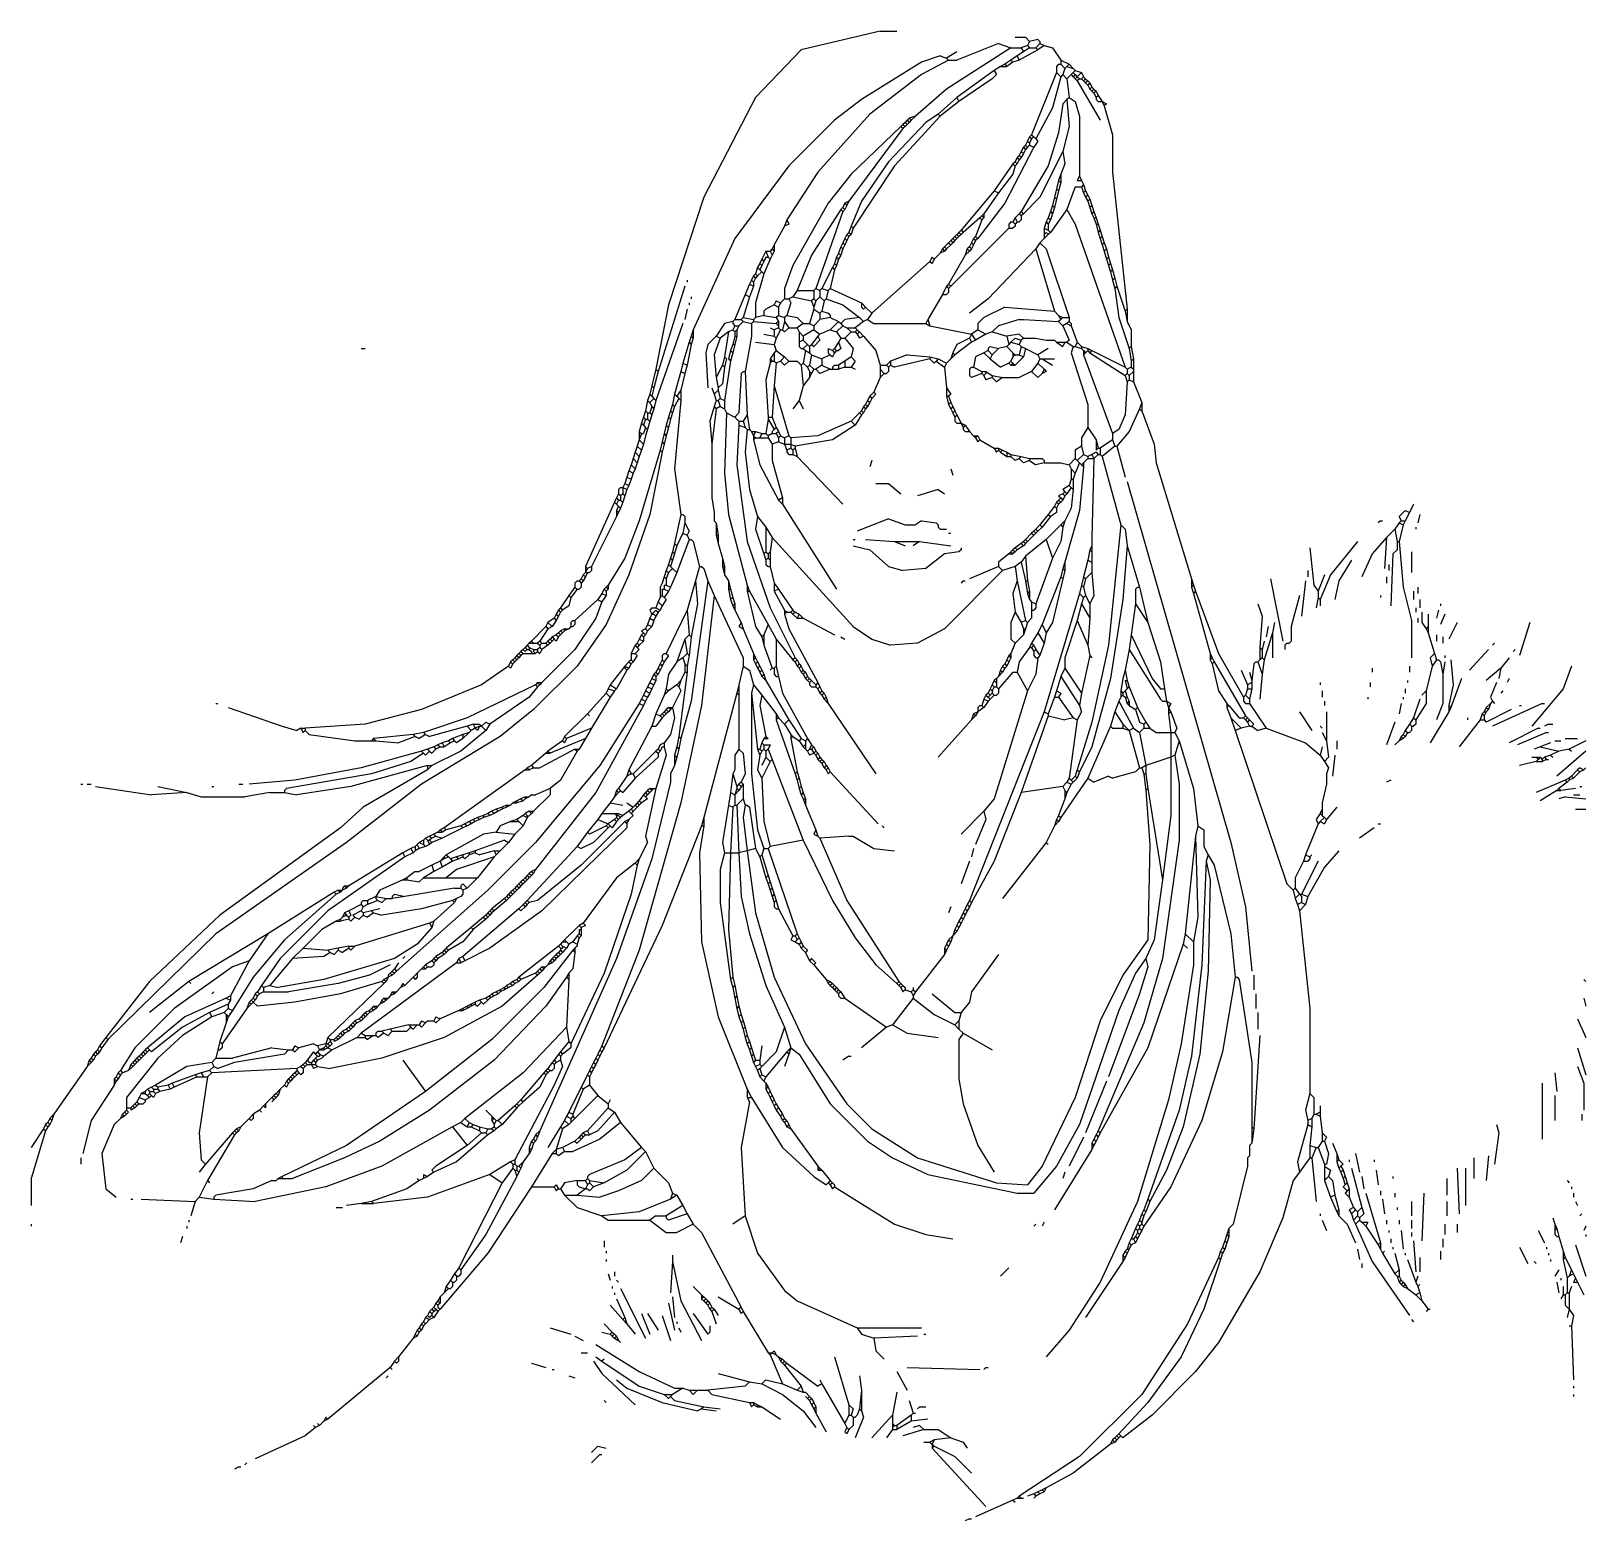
# Model space of a CAD drawing. Extents: x 48 to 798, y 36 to 754.
import ezdxf

# ---------------------------------------------------------------- set-up
doc = ezdxf.new("R2010")
doc.units = 0
doc.header["$MEASUREMENT"] = 0
doc.layers.add('Layer5', color=5, linetype='CONTINUOUS')

msp = doc.modelspace()

# ---------------------------------------------------------------- linework, layer by layer
at = {"layer": 'Layer5'}
for p, q in [((457.5, 754.5), (419.5, 745.5)), ((457.5, 754.5), (465.5, 754.5)), ((522.5, 751.5), (527.5, 751.5)), ((527.5, 751.5), (529.5, 749.5)), ((529.5, 749.5), (528.5, 747.5)), ((533.5, 750.5), (529.5, 749.5)), ((533.5, 750.5), (534.5, 749.5)), ((534.5, 749.5), (534.5, 748.5)), ((419.5, 745.5), (397.5, 722.5)), ((486.5, 742.5), (477.5, 739.5)), ((486.5, 742.5), (489.5, 741.5)), ((520.5, 746.5), (489.5, 726.5)), ((494.5, 744.5), (489.5, 741.5)), ((514.5, 748.5), (494.5, 740.5)), ((514.5, 748.5), (520.5, 746.5)), ((520.5, 746.5), (525.5, 746.5)), ((523.5, 742.5), (520.5, 740.5)), ((526.5, 744.5), (523.5, 742.5)), ((523.5, 742.5), (524.5, 740.5)), ((533.5, 745.5), (524.5, 740.5)), ((528.5, 747.5), (525.5, 746.5)), ((525.5, 746.5), (526.5, 744.5)), ((529.5, 746.5), (526.5, 744.5)), ((528.5, 747.5), (529.5, 746.5)), ((529.5, 746.5), (532.5, 746.5)), ((534.5, 748.5), (532.5, 746.5)), ((532.5, 746.5), (533.5, 745.5)), ((536.5, 747.5), (533.5, 745.5)), ((534.5, 748.5), (536.5, 747.5)), ((536.5, 747.5), (540.5, 746.5)), ((540.5, 746.5), (544.5, 740.5)), ((477.5, 739.5), (448.5, 721.5)), ((490.5, 740.5), (477.5, 733.5)), ((489.5, 741.5), (490.5, 740.5)), ((490.5, 740.5), (494.5, 740.5)), ((512.5, 735.5), (494.5, 722.5)), ((515.5, 737.5), (512.5, 735.5)), ((512.5, 735.5), (513.5, 733.5)), ((517.5, 738.5), (515.5, 737.5)), ((515.5, 737.5), (518.5, 737.5)), ((520.5, 740.5), (517.5, 738.5)), ((517.5, 738.5), (518.5, 737.5)), ((521.5, 739.5), (518.5, 737.5)), ((520.5, 740.5), (521.5, 739.5)), ((524.5, 740.5), (521.5, 739.5)), ((542.5, 734.5), (530.5, 704.5)), ((543.5, 738.5), (542.5, 737.5)), ((542.5, 737.5), (542.5, 734.5)), ((542.5, 734.5), (544.5, 732.5)), ((543.5, 738.5), (544.5, 738.5)), ((544.5, 740.5), (544.5, 738.5)), ((544.5, 740.5), (548.5, 738.5)), ((544.5, 738.5), (546.5, 736.5)), ((546.5, 736.5), (545.5, 733.5)), ((547.5, 737.5), (546.5, 736.5)), ((548.5, 738.5), (547.5, 737.5)), ((547.5, 737.5), (550.5, 736.5)), ((548.5, 738.5), (550.5, 736.5)), ((550.5, 734.5), (549.5, 733.5)), ((550.5, 736.5), (551.5, 735.5)), ((551.5, 735.5), (550.5, 734.5)), ((550.5, 734.5), (551.5, 733.5)), ((551.5, 735.5), (554.5, 734.5)), ((554.5, 734.5), (552.5, 732.5)), ((554.5, 734.5), (555.5, 732.5)), ((477.5, 733.5), (452.5, 714.5)), ((511.5, 731.5), (495.5, 720.5)), ((513.5, 733.5), (511.5, 731.5)), ((544.5, 732.5), (540.5, 717.5)), ((545.5, 733.5), (544.5, 732.5)), ((545.5, 733.5), (547.5, 731.5)), ((549.5, 733.5), (547.5, 731.5)), ((547.5, 731.5), (548.5, 722.5)), ((549.5, 733.5), (550.5, 732.5)), ((551.5, 733.5), (550.5, 732.5)), ((550.5, 732.5), (551.5, 731.5)), ((551.5, 733.5), (552.5, 732.5)), ((552.5, 732.5), (551.5, 731.5)), ((551.5, 731.5), (552.5, 730.5)), ((552.5, 732.5), (553.5, 731.5)), ((553.5, 731.5), (552.5, 730.5)), ((552.5, 730.5), (563.5, 711.5)), ((553.5, 731.5), (554.5, 731.5)), ((555.5, 732.5), (554.5, 731.5)), ((554.5, 731.5), (555.5, 730.5)), ((555.5, 732.5), (556.5, 731.5)), ((556.5, 731.5), (555.5, 730.5)), ((555.5, 730.5), (556.5, 729.5)), ((556.5, 731.5), (557.5, 730.5)), ((557.5, 730.5), (556.5, 729.5)), ((556.5, 729.5), (557.5, 728.5)), ((557.5, 730.5), (558.5, 729.5)), ((558.5, 729.5), (557.5, 728.5)), ((557.5, 728.5), (558.5, 726.5)), ((558.5, 729.5), (559.5, 727.5)), ((559.5, 727.5), (558.5, 726.5)), ((559.5, 727.5), (560.5, 726.5)), ((397.5, 722.5), (372.5, 674.5)), ((448.5, 721.5), (435.5, 711.5)), ((489.5, 726.5), (474.5, 713.5)), ((494.5, 722.5), (485.5, 714.5)), ((495.5, 720.5), (486.5, 713.5)), ((494.5, 722.5), (495.5, 720.5)), ((545.5, 719.5), (543.5, 705.5)), ((547.5, 721.5), (545.5, 719.5)), ((548.5, 722.5), (547.5, 721.5)), ((547.5, 721.5), (548.5, 708.5)), ((548.5, 722.5), (551.5, 720.5)), ((551.5, 720.5), (553.5, 713.5)), ((558.5, 726.5), (559.5, 725.5)), ((560.5, 726.5), (559.5, 725.5)), ((559.5, 725.5), (560.5, 724.5)), ((560.5, 726.5), (561.5, 725.5)), ((561.5, 725.5), (560.5, 724.5)), ((560.5, 724.5), (561.5, 722.5)), ((561.5, 725.5), (562.5, 723.5)), ((562.5, 723.5), (561.5, 722.5)), ((561.5, 722.5), (561.5, 721.5)), ((561.5, 721.5), (562.5, 720.5)), ((562.5, 723.5), (564.5, 720.5)), ((562.5, 720.5), (564.5, 720.5)), ((564.5, 720.5), (565.5, 718.5)), ((564.5, 720.5), (566.5, 719.5)), ((566.5, 719.5), (565.5, 718.5)), ((452.5, 714.5), (427.5, 686.5)), ((486.5, 713.5), (464.5, 689.5)), ((471.5, 712.5), (470.5, 711.5)), ((474.5, 713.5), (471.5, 712.5)), ((471.5, 712.5), (472.5, 711.5)), ((474.5, 713.5), (472.5, 711.5)), ((485.5, 714.5), (479.5, 710.5)), ((485.5, 714.5), (486.5, 713.5)), ((540.5, 717.5), (532.5, 702.5)), ((553.5, 713.5), (553.5, 684.5)), ((565.5, 718.5), (569.5, 704.5)), ((435.5, 711.5), (413.5, 689.5)), ((468.5, 707.5), (442.5, 672.5)), ((467.5, 708.5), (443.5, 685.5)), ((479.5, 710.5), (461.5, 691.5)), ((468.5, 709.5), (467.5, 708.5)), ((467.5, 708.5), (468.5, 707.5)), ((469.5, 710.5), (468.5, 709.5)), ((468.5, 709.5), (469.5, 708.5)), ((469.5, 708.5), (468.5, 707.5)), ((470.5, 711.5), (469.5, 710.5)), ((469.5, 710.5), (470.5, 709.5)), ((470.5, 709.5), (469.5, 708.5)), ((470.5, 711.5), (471.5, 710.5)), ((471.5, 710.5), (470.5, 709.5)), ((472.5, 711.5), (471.5, 710.5)), ((530.5, 704.5), (529.5, 703.5)), ((530.5, 704.5), (531.5, 703.5)), ((543.5, 705.5), (538.5, 689.5)), ((548.5, 708.5), (545.5, 696.5)), ((569.5, 704.5), (569.5, 686.5)), ((531.5, 698.5), (517.5, 671.5)), ((526.5, 698.5), (525.5, 696.5)), ((527.5, 699.5), (526.5, 698.5)), ((526.5, 698.5), (527.5, 697.5)), ((527.5, 697.5), (526.5, 695.5)), ((528.5, 701.5), (527.5, 699.5)), ((527.5, 699.5), (528.5, 698.5)), ((528.5, 698.5), (527.5, 697.5)), ((529.5, 703.5), (528.5, 701.5)), ((528.5, 701.5), (529.5, 700.5)), ((529.5, 699.5), (528.5, 698.5)), ((529.5, 703.5), (530.5, 702.5)), ((530.5, 702.5), (529.5, 700.5)), ((529.5, 700.5), (529.5, 699.5)), ((529.5, 699.5), (531.5, 698.5)), ((531.5, 703.5), (530.5, 702.5)), ((531.5, 703.5), (532.5, 702.5)), ((533.5, 701.5), (531.5, 698.5)), ((532.5, 702.5), (533.5, 701.5)), ((413.5, 689.5), (387.5, 654.5)), ((464.5, 689.5), (444.5, 659.5)), ((461.5, 691.5), (448.5, 672.5)), ((521.5, 690.5), (512.5, 677.5)), ((522.5, 691.5), (521.5, 690.5)), ((521.5, 690.5), (522.5, 689.5)), ((522.5, 689.5), (521.5, 685.5)), ((523.5, 693.5), (522.5, 691.5)), ((522.5, 691.5), (523.5, 690.5)), ((523.5, 690.5), (522.5, 689.5)), ((524.5, 694.5), (523.5, 693.5)), ((523.5, 693.5), (524.5, 692.5)), ((524.5, 692.5), (523.5, 690.5)), ((525.5, 696.5), (524.5, 694.5)), ((524.5, 694.5), (525.5, 693.5)), ((525.5, 693.5), (524.5, 692.5)), ((525.5, 696.5), (526.5, 695.5)), ((526.5, 695.5), (525.5, 693.5)), ((538.5, 689.5), (525.5, 667.5)), ((545.5, 696.5), (534.5, 674.5)), ((546.5, 690.5), (544.5, 685.5)), ((545.5, 696.5), (546.5, 690.5)), ((427.5, 686.5), (412.5, 663.5)), ((443.5, 685.5), (432.5, 671.5)), ((521.5, 685.5), (514.5, 676.5)), ((543.5, 682.5), (542.5, 678.5)), ((544.5, 685.5), (543.5, 682.5)), ((543.5, 682.5), (544.5, 681.5)), ((544.5, 685.5), (544.5, 681.5)), ((553.5, 684.5), (552.5, 682.5)), ((552.5, 682.5), (554.5, 682.5)), ((553.5, 684.5), (554.5, 682.5)), ((554.5, 682.5), (555.5, 680.5)), ((569.5, 686.5), (576.5, 620.5)), ((372.5, 674.5), (355.5, 622.5)), ((512.5, 677.5), (496.5, 658.5)), ((514.5, 676.5), (507.5, 666.5)), ((512.5, 677.5), (514.5, 676.5)), ((534.5, 674.5), (526.5, 666.5)), ((541.5, 674.5), (540.5, 670.5)), ((542.5, 678.5), (541.5, 674.5)), ((541.5, 674.5), (542.5, 673.5)), ((542.5, 678.5), (543.5, 677.5)), ((543.5, 677.5), (542.5, 673.5)), ((544.5, 681.5), (543.5, 677.5)), ((551.5, 679.5), (547.5, 668.5)), ((551.5, 679.5), (554.5, 679.5)), ((555.5, 680.5), (554.5, 679.5)), ((554.5, 679.5), (555.5, 676.5)), ((555.5, 680.5), (556.5, 677.5)), ((556.5, 677.5), (555.5, 676.5)), ((555.5, 676.5), (556.5, 674.5)), ((556.5, 677.5), (557.5, 675.5)), ((557.5, 675.5), (556.5, 674.5)), ((556.5, 674.5), (557.5, 672.5)), ((557.5, 675.5), (558.5, 673.5)), ((432.5, 671.5), (415.5, 641.5)), ((438.5, 668.5), (424.5, 646.5)), ((439.5, 667.5), (426.5, 630.5)), ((439.5, 669.5), (438.5, 668.5)), ((438.5, 668.5), (439.5, 667.5)), ((440.5, 671.5), (439.5, 669.5)), ((439.5, 669.5), (440.5, 668.5)), ((440.5, 668.5), (439.5, 667.5)), ((442.5, 672.5), (440.5, 671.5)), ((440.5, 671.5), (441.5, 670.5)), ((441.5, 670.5), (440.5, 668.5)), ((442.5, 672.5), (441.5, 670.5)), ((448.5, 672.5), (443.5, 660.5)), ((517.5, 671.5), (504.5, 654.5)), ((525.5, 667.5), (524.5, 666.5)), ((525.5, 667.5), (526.5, 666.5)), ((539.5, 667.5), (538.5, 664.5)), ((540.5, 670.5), (539.5, 667.5)), ((547.5, 668.5), (539.5, 657.5)), ((539.5, 667.5), (540.5, 666.5)), ((540.5, 670.5), (541.5, 669.5)), ((541.5, 669.5), (540.5, 666.5)), ((542.5, 673.5), (541.5, 669.5)), ((547.5, 668.5), (551.5, 661.5)), ((558.5, 673.5), (557.5, 672.5)), ((557.5, 672.5), (558.5, 669.5)), ((558.5, 673.5), (559.5, 670.5)), ((559.5, 670.5), (558.5, 669.5)), ((558.5, 669.5), (559.5, 666.5)), ((559.5, 670.5), (560.5, 667.5)), ((560.5, 667.5), (559.5, 666.5)), ((560.5, 667.5), (561.5, 664.5)), ((411.5, 660.5), (406.5, 651.5)), ((412.5, 663.5), (411.5, 660.5)), ((413.5, 661.5), (411.5, 660.5)), ((412.5, 663.5), (413.5, 661.5)), ((443.5, 660.5), (442.5, 657.5)), ((443.5, 660.5), (444.5, 659.5)), ((444.5, 659.5), (443.5, 656.5)), ((519.5, 659.5), (491.5, 631.5)), ((505.5, 664.5), (497.5, 657.5)), ((506.5, 663.5), (503.5, 655.5)), ((506.5, 665.5), (505.5, 664.5)), ((505.5, 664.5), (506.5, 663.5)), ((507.5, 666.5), (506.5, 665.5)), ((506.5, 665.5), (507.5, 664.5)), ((507.5, 664.5), (506.5, 663.5)), ((507.5, 666.5), (507.5, 664.5)), ((520.5, 662.5), (519.5, 661.5)), ((519.5, 661.5), (519.5, 659.5)), ((519.5, 659.5), (521.5, 659.5)), ((520.5, 662.5), (521.5, 662.5)), ((522.5, 664.5), (521.5, 662.5)), ((521.5, 662.5), (522.5, 661.5)), ((522.5, 660.5), (521.5, 659.5)), ((524.5, 666.5), (522.5, 664.5)), ((522.5, 664.5), (523.5, 662.5)), ((523.5, 662.5), (522.5, 661.5)), ((522.5, 661.5), (522.5, 660.5)), ((523.5, 662.5), (524.5, 662.5)), ((524.5, 666.5), (525.5, 665.5)), ((525.5, 663.5), (524.5, 662.5)), ((526.5, 666.5), (525.5, 665.5)), ((525.5, 665.5), (525.5, 663.5)), ((537.5, 662.5), (536.5, 659.5)), ((536.5, 659.5), (538.5, 658.5)), ((536.5, 659.5), (536.5, 656.5)), ((538.5, 664.5), (537.5, 662.5)), ((537.5, 662.5), (538.5, 661.5)), ((538.5, 664.5), (539.5, 663.5)), ((539.5, 663.5), (538.5, 661.5)), ((538.5, 661.5), (538.5, 658.5)), ((540.5, 666.5), (539.5, 663.5)), ((551.5, 661.5), (575.5, 592.5)), ((559.5, 666.5), (560.5, 664.5)), ((560.5, 664.5), (561.5, 664.5)), ((560.5, 664.5), (561.5, 661.5)), ((561.5, 664.5), (562.5, 661.5)), ((561.5, 661.5), (562.5, 661.5)), ((561.5, 661.5), (562.5, 657.5)), ((562.5, 661.5), (563.5, 658.5)), ((387.5, 654.5), (367.5, 610.5)), ((439.5, 652.5), (438.5, 650.5)), ((440.5, 654.5), (439.5, 652.5)), ((439.5, 652.5), (440.5, 651.5)), ((441.5, 656.5), (440.5, 654.5)), ((440.5, 654.5), (441.5, 653.5)), ((441.5, 653.5), (440.5, 651.5)), ((442.5, 657.5), (441.5, 656.5)), ((441.5, 656.5), (442.5, 655.5)), ((442.5, 655.5), (441.5, 653.5)), ((442.5, 657.5), (443.5, 656.5)), ((443.5, 656.5), (442.5, 655.5)), ((490.5, 652.5), (488.5, 650.5)), ((491.5, 653.5), (490.5, 652.5)), ((490.5, 652.5), (491.5, 651.5)), ((492.5, 654.5), (491.5, 653.5)), ((491.5, 653.5), (492.5, 652.5)), ((492.5, 652.5), (491.5, 651.5)), ((493.5, 655.5), (492.5, 654.5)), ((492.5, 654.5), (493.5, 653.5)), ((493.5, 653.5), (492.5, 652.5)), ((494.5, 656.5), (493.5, 655.5)), ((493.5, 655.5), (494.5, 654.5)), ((494.5, 654.5), (493.5, 653.5)), ((495.5, 657.5), (494.5, 656.5)), ((494.5, 656.5), (495.5, 655.5)), ((495.5, 655.5), (494.5, 654.5)), ((496.5, 658.5), (495.5, 657.5)), ((495.5, 657.5), (496.5, 656.5)), ((496.5, 656.5), (495.5, 655.5)), ((496.5, 658.5), (497.5, 657.5)), ((497.5, 657.5), (496.5, 656.5)), ((501.5, 652.5), (500.5, 650.5)), ((502.5, 654.5), (501.5, 652.5)), ((501.5, 652.5), (502.5, 651.5)), ((503.5, 655.5), (502.5, 654.5)), ((502.5, 654.5), (503.5, 653.5)), ((503.5, 653.5), (502.5, 651.5)), ((503.5, 655.5), (504.5, 654.5)), ((504.5, 654.5), (503.5, 653.5)), ((534.5, 652.5), (532.5, 649.5)), ((536.5, 654.5), (534.5, 652.5)), ((534.5, 652.5), (537.5, 649.5)), ((537.5, 657.5), (536.5, 656.5)), ((538.5, 656.5), (536.5, 654.5)), ((536.5, 656.5), (536.5, 654.5)), ((537.5, 657.5), (538.5, 656.5)), ((538.5, 658.5), (539.5, 657.5)), ((539.5, 657.5), (538.5, 656.5)), ((563.5, 658.5), (562.5, 657.5)), ((562.5, 657.5), (563.5, 654.5)), ((563.5, 658.5), (564.5, 655.5)), ((564.5, 655.5), (563.5, 654.5)), ((563.5, 654.5), (564.5, 651.5)), ((564.5, 655.5), (565.5, 652.5)), ((565.5, 652.5), (564.5, 651.5)), ((565.5, 652.5), (566.5, 649.5)), ((400.5, 644.5), (399.5, 642.5)), ((401.5, 646.5), (400.5, 644.5)), ((400.5, 644.5), (401.5, 643.5)), ((402.5, 648.5), (401.5, 646.5)), ((402.5, 645.5), (401.5, 643.5)), ((404.5, 644.5), (401.5, 637.5)), ((402.5, 648.5), (404.5, 648.5)), ((402.5, 648.5), (403.5, 645.5)), ((402.5, 645.5), (403.5, 645.5)), ((403.5, 645.5), (404.5, 644.5)), ((405.5, 649.5), (404.5, 648.5)), ((404.5, 648.5), (405.5, 646.5)), ((405.5, 646.5), (404.5, 644.5)), ((406.5, 651.5), (405.5, 649.5)), ((405.5, 649.5), (406.5, 648.5)), ((406.5, 648.5), (405.5, 646.5)), ((406.5, 651.5), (406.5, 648.5)), ((424.5, 646.5), (417.5, 629.5)), ((436.5, 645.5), (435.5, 642.5)), ((437.5, 647.5), (436.5, 645.5)), ((436.5, 645.5), (437.5, 644.5)), ((437.5, 644.5), (436.5, 641.5)), ((438.5, 650.5), (437.5, 647.5)), ((437.5, 647.5), (438.5, 646.5)), ((438.5, 646.5), (437.5, 644.5)), ((438.5, 650.5), (439.5, 649.5)), ((439.5, 649.5), (438.5, 646.5)), ((440.5, 651.5), (439.5, 649.5)), ((482.5, 645.5), (481.5, 643.5)), ((482.5, 645.5), (483.5, 644.5)), ((483.5, 644.5), (482.5, 642.5)), ((486.5, 647.5), (483.5, 644.5)), ((487.5, 649.5), (486.5, 647.5)), ((488.5, 648.5), (486.5, 647.5)), ((488.5, 650.5), (487.5, 649.5)), ((487.5, 649.5), (488.5, 648.5)), ((488.5, 650.5), (489.5, 649.5)), ((489.5, 649.5), (488.5, 648.5)), ((491.5, 651.5), (489.5, 649.5)), ((498.5, 646.5), (490.5, 632.5)), ((499.5, 649.5), (498.5, 646.5)), ((500.5, 648.5), (498.5, 646.5)), ((500.5, 650.5), (499.5, 649.5)), ((499.5, 649.5), (500.5, 648.5)), ((500.5, 650.5), (501.5, 649.5)), ((501.5, 649.5), (500.5, 648.5)), ((502.5, 651.5), (501.5, 649.5)), ((532.5, 649.5), (509.5, 625.5)), ((532.5, 649.5), (541.5, 619.5)), ((537.5, 649.5), (548.5, 616.5)), ((564.5, 651.5), (565.5, 648.5)), ((566.5, 649.5), (565.5, 648.5)), ((565.5, 648.5), (566.5, 644.5)), ((566.5, 649.5), (567.5, 645.5)), ((567.5, 645.5), (566.5, 644.5)), ((566.5, 644.5), (567.5, 641.5)), ((567.5, 645.5), (568.5, 642.5)), ((397.5, 637.5), (396.5, 636.5)), ((398.5, 640.5), (397.5, 637.5)), ((401.5, 637.5), (397.5, 623.5)), ((397.5, 637.5), (398.5, 636.5)), ((399.5, 642.5), (398.5, 640.5)), ((398.5, 640.5), (399.5, 639.5)), ((400.5, 638.5), (398.5, 636.5)), ((399.5, 642.5), (400.5, 641.5)), ((400.5, 641.5), (399.5, 639.5)), ((399.5, 639.5), (400.5, 638.5)), ((401.5, 643.5), (400.5, 641.5)), ((400.5, 638.5), (401.5, 637.5)), ((415.5, 641.5), (411.5, 630.5)), ((434.5, 640.5), (429.5, 630.5)), ((435.5, 639.5), (433.5, 630.5)), ((435.5, 642.5), (434.5, 640.5)), ((434.5, 640.5), (435.5, 639.5)), ((435.5, 642.5), (436.5, 641.5)), ((436.5, 641.5), (435.5, 639.5)), ((481.5, 643.5), (453.5, 618.5)), ((481.5, 643.5), (482.5, 642.5)), ((568.5, 642.5), (567.5, 641.5)), ((567.5, 641.5), (568.5, 638.5)), ((568.5, 642.5), (569.5, 639.5)), ((569.5, 639.5), (568.5, 638.5)), ((568.5, 638.5), (569.5, 634.5)), ((569.5, 639.5), (570.5, 635.5)), ((363.5, 631.5), (350.5, 590.5)), ((364.5, 634.5), (364.5, 633.5)), ((394.5, 632.5), (392.5, 627.5)), ((395.5, 634.5), (394.5, 632.5)), ((394.5, 632.5), (396.5, 631.5)), ((396.5, 631.5), (394.5, 626.5)), ((396.5, 636.5), (395.5, 634.5)), ((395.5, 634.5), (396.5, 633.5)), ((396.5, 636.5), (397.5, 635.5)), ((397.5, 635.5), (396.5, 633.5)), ((396.5, 633.5), (396.5, 631.5)), ((398.5, 636.5), (397.5, 635.5)), ((411.5, 630.5), (411.5, 625.5)), ((417.5, 629.5), (415.5, 626.5)), ((417.5, 629.5), (425.5, 629.5)), ((426.5, 630.5), (425.5, 629.5)), ((425.5, 629.5), (425.5, 625.5)), ((426.5, 630.5), (428.5, 629.5)), ((429.5, 630.5), (428.5, 629.5)), ((428.5, 629.5), (428.5, 626.5)), ((429.5, 630.5), (432.5, 629.5)), ((432.5, 629.5), (431.5, 625.5)), ((433.5, 630.5), (432.5, 629.5)), ((433.5, 630.5), (448.5, 623.5)), ((489.5, 631.5), (487.5, 627.5)), ((490.5, 632.5), (489.5, 631.5)), ((489.5, 631.5), (490.5, 630.5)), ((490.5, 632.5), (491.5, 631.5)), ((491.5, 631.5), (490.5, 630.5)), ((490.5, 630.5), (490.5, 628.5)), ((570.5, 635.5), (569.5, 634.5)), ((569.5, 634.5), (570.5, 630.5)), ((570.5, 635.5), (571.5, 631.5)), ((571.5, 631.5), (570.5, 630.5)), ((570.5, 630.5), (572.5, 616.5)), ((571.5, 631.5), (575.5, 619.5)), ((355.5, 622.5), (349.5, 591.5)), ((365.5, 623.5), (365.5, 622.5)), ((366.5, 626.5), (366.5, 625.5)), ((392.5, 627.5), (387.5, 615.5)), ((394.5, 626.5), (391.5, 616.5)), ((392.5, 627.5), (394.5, 626.5)), ((397.5, 623.5), (397.5, 616.5)), ((406.5, 622.5), (402.5, 620.5)), ((407.5, 624.5), (406.5, 622.5)), ((406.5, 622.5), (408.5, 621.5)), ((407.5, 624.5), (409.5, 623.5)), ((409.5, 623.5), (408.5, 621.5)), ((411.5, 625.5), (409.5, 623.5)), ((411.5, 625.5), (413.5, 625.5)), ((414.5, 623.5), (412.5, 617.5)), ((415.5, 626.5), (413.5, 625.5)), ((413.5, 625.5), (414.5, 623.5)), ((415.5, 626.5), (424.5, 624.5)), ((425.5, 625.5), (424.5, 624.5)), ((424.5, 624.5), (425.5, 621.5)), ((425.5, 625.5), (426.5, 624.5)), ((426.5, 624.5), (425.5, 621.5)), ((428.5, 626.5), (426.5, 624.5)), ((428.5, 626.5), (430.5, 624.5)), ((430.5, 624.5), (429.5, 619.5)), ((431.5, 625.5), (430.5, 624.5)), ((431.5, 625.5), (439.5, 622.5)), ((439.5, 622.5), (447.5, 616.5)), ((448.5, 623.5), (448.5, 621.5)), ((448.5, 623.5), (450.5, 621.5)), ((487.5, 627.5), (480.5, 615.5)), ((487.5, 627.5), (489.5, 627.5)), ((490.5, 628.5), (489.5, 627.5)), ((509.5, 625.5), (500.5, 618.5)), ((364.5, 620.5), (363.5, 615.5)), ((386.5, 614.5), (382.5, 613.5)), ((387.5, 615.5), (386.5, 614.5)), ((386.5, 614.5), (386.5, 613.5)), ((387.5, 615.5), (390.5, 615.5)), ((391.5, 614.5), (389.5, 612.5)), ((391.5, 616.5), (390.5, 615.5)), ((390.5, 615.5), (391.5, 614.5)), ((391.5, 616.5), (396.5, 615.5)), ((391.5, 614.5), (395.5, 613.5)), ((396.5, 614.5), (395.5, 613.5)), ((397.5, 616.5), (396.5, 615.5)), ((396.5, 615.5), (396.5, 614.5)), ((396.5, 614.5), (407.5, 613.5)), ((401.5, 617.5), (397.5, 616.5)), ((402.5, 620.5), (401.5, 619.5)), ((401.5, 619.5), (401.5, 617.5)), ((401.5, 617.5), (407.5, 616.5)), ((408.5, 617.5), (407.5, 616.5)), ((407.5, 616.5), (408.5, 614.5)), ((408.5, 614.5), (407.5, 613.5)), ((408.5, 621.5), (408.5, 617.5)), ((408.5, 617.5), (411.5, 616.5)), ((408.5, 614.5), (408.5, 612.5)), ((411.5, 614.5), (410.5, 610.5)), ((412.5, 617.5), (411.5, 616.5)), ((411.5, 616.5), (411.5, 614.5)), ((411.5, 614.5), (413.5, 611.5)), ((412.5, 617.5), (417.5, 616.5)), ((417.5, 616.5), (420.5, 613.5)), ((425.5, 620.5), (423.5, 613.5)), ((425.5, 621.5), (425.5, 620.5)), ((425.5, 620.5), (428.5, 618.5)), ((428.5, 615.5), (425.5, 612.5)), ((429.5, 619.5), (428.5, 618.5)), ((428.5, 618.5), (428.5, 615.5)), ((433.5, 616.5), (428.5, 615.5)), ((429.5, 619.5), (432.5, 618.5)), ((432.5, 618.5), (433.5, 617.5)), ((433.5, 617.5), (433.5, 616.5)), ((433.5, 616.5), (437.5, 614.5)), ((437.5, 614.5), (433.5, 610.5)), ((437.5, 614.5), (438.5, 613.5)), ((440.5, 615.5), (438.5, 613.5)), ((447.5, 616.5), (440.5, 615.5)), ((449.5, 614.5), (445.5, 611.5)), ((447.5, 616.5), (449.5, 614.5)), ((448.5, 621.5), (449.5, 620.5)), ((450.5, 621.5), (449.5, 620.5)), ((451.5, 615.5), (449.5, 614.5)), ((450.5, 621.5), (453.5, 618.5)), ((453.5, 618.5), (451.5, 615.5)), ((451.5, 615.5), (454.5, 613.5)), ((480.5, 615.5), (479.5, 613.5)), ((480.5, 615.5), (481.5, 612.5)), ((507.5, 616.5), (504.5, 613.5)), ((517.5, 621.5), (507.5, 616.5)), ((524.5, 615.5), (514.5, 612.5)), ((517.5, 621.5), (541.5, 619.5)), ((524.5, 615.5), (526.5, 615.5)), ((524.5, 615.5), (526.5, 615.5)), ((526.5, 615.5), (543.5, 614.5)), ((541.5, 619.5), (543.5, 617.5)), ((543.5, 617.5), (545.5, 616.5)), ((543.5, 617.5), (544.5, 615.5)), ((544.5, 615.5), (543.5, 614.5)), ((543.5, 614.5), (545.5, 612.5)), ((545.5, 616.5), (544.5, 615.5)), ((545.5, 616.5), (548.5, 616.5)), ((548.5, 614.5), (547.5, 613.5)), ((548.5, 616.5), (548.5, 614.5)), ((548.5, 614.5), (549.5, 613.5)), ((572.5, 616.5), (577.5, 601.5)), ((576.5, 620.5), (575.5, 619.5)), ((575.5, 619.5), (576.5, 614.5)), ((576.5, 620.5), (576.5, 614.5)), ((576.5, 614.5), (578.5, 610.5)), ((362.5, 613.5), (349.5, 576.5)), ((366.5, 607.5), (365.5, 604.5)), ((367.5, 610.5), (366.5, 607.5)), ((366.5, 607.5), (367.5, 606.5)), ((367.5, 610.5), (367.5, 606.5)), ((378.5, 607.5), (374.5, 603.5)), ((382.5, 613.5), (378.5, 607.5)), ((378.5, 607.5), (380.5, 606.5)), ((384.5, 609.5), (380.5, 606.5)), ((384.5, 609.5), (382.5, 597.5)), ((386.5, 610.5), (384.5, 609.5)), ((386.5, 613.5), (387.5, 612.5)), ((387.5, 612.5), (386.5, 610.5)), ((386.5, 610.5), (387.5, 609.5)), ((387.5, 607.5), (386.5, 603.5)), ((387.5, 612.5), (389.5, 612.5)), ((388.5, 610.5), (387.5, 609.5)), ((387.5, 609.5), (387.5, 607.5)), ((387.5, 607.5), (388.5, 607.5)), ((388.5, 607.5), (387.5, 603.5)), ((389.5, 612.5), (388.5, 610.5)), ((388.5, 610.5), (388.5, 607.5)), ((395.5, 607.5), (392.5, 590.5)), ((395.5, 613.5), (395.5, 612.5)), ((395.5, 612.5), (395.5, 607.5)), ((395.5, 612.5), (395.5, 607.5)), ((401.5, 608.5), (406.5, 607.5)), ((404.5, 611.5), (406.5, 610.5)), ((408.5, 611.5), (406.5, 610.5)), ((406.5, 610.5), (406.5, 607.5)), ((406.5, 607.5), (407.5, 606.5)), ((407.5, 613.5), (408.5, 612.5)), ((409.5, 610.5), (407.5, 606.5)), ((408.5, 612.5), (408.5, 611.5)), ((408.5, 611.5), (409.5, 610.5)), ((409.5, 610.5), (410.5, 610.5)), ((410.5, 610.5), (411.5, 609.5)), ((413.5, 611.5), (411.5, 609.5)), ((413.5, 611.5), (417.5, 611.5)), ((420.5, 613.5), (417.5, 611.5)), ((417.5, 611.5), (418.5, 609.5)), ((418.5, 609.5), (420.5, 607.5)), ((418.5, 609.5), (418.5, 604.5)), ((420.5, 613.5), (423.5, 613.5)), ((425.5, 610.5), (420.5, 607.5)), ((420.5, 607.5), (420.5, 605.5)), ((423.5, 613.5), (425.5, 612.5)), ((427.5, 607.5), (424.5, 603.5)), ((425.5, 612.5), (425.5, 610.5)), ((425.5, 610.5), (428.5, 608.5)), ((428.5, 608.5), (427.5, 607.5)), ((427.5, 607.5), (428.5, 605.5)), ((433.5, 610.5), (428.5, 608.5)), ((433.5, 610.5), (436.5, 609.5)), ((439.5, 612.5), (436.5, 609.5)), ((436.5, 609.5), (438.5, 606.5)), ((438.5, 613.5), (439.5, 612.5)), ((439.5, 612.5), (441.5, 611.5)), ((443.5, 609.5), (440.5, 606.5)), ((441.5, 611.5), (445.5, 611.5)), ((441.5, 611.5), (443.5, 609.5)), ((443.5, 609.5), (445.5, 609.5)), ((445.5, 611.5), (446.5, 610.5)), ((446.5, 610.5), (445.5, 609.5)), ((445.5, 609.5), (446.5, 608.5)), ((446.5, 610.5), (447.5, 609.5)), ((447.5, 609.5), (446.5, 608.5)), ((446.5, 608.5), (447.5, 606.5)), ((447.5, 609.5), (449.5, 607.5)), ((449.5, 607.5), (447.5, 606.5)), ((449.5, 607.5), (455.5, 600.5)), ((454.5, 613.5), (479.5, 613.5)), ((479.5, 613.5), (481.5, 612.5)), ((481.5, 612.5), (501.5, 608.5)), ((501.5, 608.5), (500.5, 606.5)), ((504.5, 610.5), (501.5, 608.5)), ((501.5, 608.5), (503.5, 605.5)), ((508.5, 608.5), (503.5, 605.5)), ((504.5, 613.5), (504.5, 610.5)), ((504.5, 610.5), (508.5, 608.5)), ((511.5, 609.5), (508.5, 608.5)), ((514.5, 612.5), (511.5, 609.5)), ((511.5, 609.5), (518.5, 607.5)), ((524.5, 608.5), (518.5, 607.5)), ((518.5, 607.5), (519.5, 603.5)), ((524.5, 608.5), (526.5, 606.5)), ((547.5, 613.5), (545.5, 612.5)), ((545.5, 612.5), (548.5, 605.5)), ((547.5, 613.5), (549.5, 612.5)), ((549.5, 613.5), (549.5, 612.5)), ((549.5, 612.5), (552.5, 604.5)), ((578.5, 610.5), (578.5, 602.5)), ((207.5, 601.5), (209.5, 601.5)), ((365.5, 604.5), (362.5, 594.5)), ((366.5, 603.5), (364.5, 593.5)), ((365.5, 604.5), (366.5, 603.5)), ((367.5, 606.5), (366.5, 603.5)), ((374.5, 603.5), (373.5, 599.5)), ((373.5, 599.5), (374.5, 582.5)), ((380.5, 606.5), (377.5, 598.5)), ((385.5, 600.5), (384.5, 596.5)), ((386.5, 603.5), (385.5, 600.5)), ((385.5, 600.5), (386.5, 599.5)), ((386.5, 599.5), (385.5, 595.5)), ((386.5, 603.5), (387.5, 603.5)), ((387.5, 603.5), (386.5, 599.5)), ((397.5, 604.5), (406.5, 603.5)), ((406.5, 599.5), (404.5, 596.5)), ((407.5, 606.5), (406.5, 603.5)), ((406.5, 603.5), (407.5, 600.5)), ((407.5, 600.5), (406.5, 599.5)), ((406.5, 599.5), (406.5, 595.5)), ((407.5, 600.5), (411.5, 597.5)), ((420.5, 605.5), (418.5, 604.5)), ((418.5, 604.5), (418.5, 602.5)), ((418.5, 602.5), (419.5, 601.5)), ((419.5, 601.5), (420.5, 601.5)), ((420.5, 605.5), (422.5, 603.5)), ((422.5, 603.5), (420.5, 601.5)), ((420.5, 601.5), (421.5, 600.5)), ((421.5, 600.5), (420.5, 594.5)), ((421.5, 600.5), (423.5, 599.5)), ((422.5, 603.5), (423.5, 602.5)), ((424.5, 603.5), (423.5, 602.5)), ((423.5, 602.5), (423.5, 599.5)), ((423.5, 599.5), (424.5, 598.5)), ((424.5, 603.5), (425.5, 602.5)), ((428.5, 605.5), (425.5, 602.5)), ((432.5, 601.5), (432.5, 599.5)), ((432.5, 601.5), (434.5, 600.5)), ((432.5, 599.5), (433.5, 598.5)), ((435.5, 601.5), (434.5, 600.5)), ((434.5, 600.5), (435.5, 599.5)), ((435.5, 599.5), (434.5, 597.5)), ((437.5, 604.5), (435.5, 601.5)), ((435.5, 601.5), (436.5, 600.5)), ((436.5, 600.5), (435.5, 599.5)), ((436.5, 600.5), (437.5, 600.5)), ((438.5, 606.5), (437.5, 604.5)), ((437.5, 604.5), (438.5, 601.5)), ((438.5, 601.5), (437.5, 600.5)), ((438.5, 606.5), (440.5, 606.5)), ((440.5, 606.5), (444.5, 601.5)), ((444.5, 601.5), (443.5, 597.5)), ((455.5, 600.5), (457.5, 593.5)), ((492.5, 599.5), (491.5, 596.5)), ((494.5, 603.5), (492.5, 599.5)), ((492.5, 599.5), (493.5, 598.5)), ((501.5, 604.5), (493.5, 598.5)), ((500.5, 606.5), (494.5, 603.5)), ((500.5, 606.5), (501.5, 604.5)), ((503.5, 605.5), (501.5, 604.5)), ((507.5, 599.5), (503.5, 597.5)), ((509.5, 600.5), (507.5, 599.5)), ((507.5, 599.5), (510.5, 596.5)), ((510.5, 602.5), (509.5, 601.5)), ((509.5, 601.5), (509.5, 600.5)), ((509.5, 600.5), (511.5, 598.5)), ((510.5, 602.5), (514.5, 601.5)), ((514.5, 601.5), (511.5, 598.5)), ((518.5, 602.5), (514.5, 601.5)), ((519.5, 603.5), (518.5, 602.5)), ((518.5, 602.5), (521.5, 599.5)), ((520.5, 604.5), (519.5, 603.5)), ((522.5, 606.5), (520.5, 604.5)), ((520.5, 604.5), (524.5, 603.5)), ((521.5, 599.5), (522.5, 598.5)), ((521.5, 599.5), (521.5, 597.5)), ((522.5, 606.5), (525.5, 605.5)), ((525.5, 605.5), (524.5, 603.5)), ((524.5, 603.5), (525.5, 602.5)), ((525.5, 602.5), (524.5, 598.5)), ((526.5, 606.5), (525.5, 605.5)), ((525.5, 602.5), (527.5, 601.5)), ((526.5, 606.5), (528.5, 606.5)), ((527.5, 601.5), (526.5, 597.5)), ((527.5, 601.5), (533.5, 598.5)), ((528.5, 606.5), (532.5, 606.5)), ((528.5, 606.5), (532.5, 606.5)), ((532.5, 606.5), (537.5, 605.5)), ((538.5, 601.5), (533.5, 598.5)), ((537.5, 605.5), (541.5, 605.5)), ((537.5, 605.5), (541.5, 605.5)), ((541.5, 605.5), (542.5, 604.5)), ((542.5, 604.5), (545.5, 602.5)), ((542.5, 604.5), (546.5, 604.5)), ((546.5, 604.5), (545.5, 602.5)), ((546.5, 604.5), (547.5, 604.5)), ((548.5, 605.5), (547.5, 604.5)), ((547.5, 604.5), (550.5, 602.5)), ((550.5, 602.5), (549.5, 599.5)), ((549.5, 599.5), (557.5, 574.5)), ((550.5, 602.5), (551.5, 602.5)), ((552.5, 604.5), (551.5, 602.5)), ((551.5, 602.5), (554.5, 601.5)), ((552.5, 604.5), (554.5, 602.5)), ((554.5, 602.5), (557.5, 601.5)), ((554.5, 602.5), (554.5, 601.5)), ((554.5, 601.5), (555.5, 600.5)), ((555.5, 600.5), (556.5, 599.5)), ((555.5, 600.5), (555.5, 598.5)), ((556.5, 599.5), (555.5, 598.5)), ((557.5, 600.5), (556.5, 599.5)), ((557.5, 601.5), (559.5, 600.5)), ((557.5, 601.5), (557.5, 600.5)), ((557.5, 600.5), (558.5, 599.5)), ((559.5, 600.5), (558.5, 599.5)), ((558.5, 599.5), (575.5, 588.5)), ((559.5, 600.5), (575.5, 592.5)), ((578.5, 602.5), (577.5, 601.5)), ((577.5, 601.5), (578.5, 595.5)), ((578.5, 602.5), (579.5, 596.5)), ((362.5, 594.5), (361.5, 590.5)), ((362.5, 594.5), (364.5, 593.5)), ((364.5, 593.5), (363.5, 589.5)), ((377.5, 598.5), (378.5, 587.5)), ((381.5, 593.5), (378.5, 587.5)), ((382.5, 597.5), (381.5, 593.5)), ((381.5, 593.5), (382.5, 592.5)), ((382.5, 592.5), (381.5, 584.5)), ((382.5, 597.5), (383.5, 596.5)), ((383.5, 596.5), (382.5, 592.5)), ((385.5, 595.5), (382.5, 576.5)), ((384.5, 596.5), (385.5, 595.5)), ((404.5, 594.5), (402.5, 586.5)), ((404.5, 596.5), (405.5, 595.5)), ((404.5, 596.5), (404.5, 594.5)), ((405.5, 595.5), (404.5, 594.5)), ((405.5, 595.5), (406.5, 595.5)), ((406.5, 595.5), (407.5, 594.5)), ((407.5, 594.5), (406.5, 583.5)), ((409.5, 595.5), (407.5, 594.5)), ((411.5, 597.5), (409.5, 595.5)), ((409.5, 595.5), (411.5, 593.5)), ((411.5, 597.5), (413.5, 595.5)), ((413.5, 595.5), (411.5, 593.5)), ((413.5, 595.5), (417.5, 595.5)), ((417.5, 595.5), (419.5, 593.5)), ((420.5, 594.5), (419.5, 593.5)), ((419.5, 593.5), (420.5, 583.5)), ((420.5, 594.5), (422.5, 592.5)), ((423.5, 593.5), (422.5, 592.5)), ((422.5, 592.5), (423.5, 590.5)), ((424.5, 598.5), (423.5, 593.5)), ((423.5, 593.5), (425.5, 591.5)), ((424.5, 598.5), (429.5, 596.5)), ((429.5, 593.5), (426.5, 591.5)), ((433.5, 598.5), (429.5, 596.5)), ((429.5, 596.5), (429.5, 593.5)), ((429.5, 593.5), (433.5, 591.5)), ((433.5, 598.5), (434.5, 597.5)), ((435.5, 593.5), (434.5, 592.5)), ((434.5, 592.5), (434.5, 591.5)), ((435.5, 593.5), (437.5, 593.5)), ((440.5, 595.5), (437.5, 593.5)), ((437.5, 593.5), (437.5, 591.5)), ((440.5, 592.5), (437.5, 591.5)), ((443.5, 597.5), (440.5, 595.5)), ((440.5, 595.5), (440.5, 592.5)), ((440.5, 592.5), (443.5, 592.5)), ((443.5, 597.5), (445.5, 595.5)), ((445.5, 595.5), (443.5, 592.5)), ((443.5, 592.5), (445.5, 591.5)), ((457.5, 593.5), (457.5, 591.5)), ((457.5, 593.5), (460.5, 593.5)), ((462.5, 595.5), (460.5, 593.5)), ((460.5, 593.5), (461.5, 592.5)), ((462.5, 593.5), (461.5, 592.5)), ((461.5, 592.5), (461.5, 590.5)), ((470.5, 598.5), (462.5, 595.5)), ((462.5, 595.5), (462.5, 593.5)), ((462.5, 593.5), (464.5, 592.5)), ((481.5, 596.5), (464.5, 592.5)), ((470.5, 598.5), (481.5, 597.5)), ((481.5, 597.5), (481.5, 596.5)), ((481.5, 597.5), (485.5, 596.5)), ((481.5, 596.5), (483.5, 594.5)), ((484.5, 595.5), (483.5, 594.5)), ((485.5, 596.5), (484.5, 595.5)), ((484.5, 595.5), (488.5, 592.5)), ((485.5, 596.5), (489.5, 594.5)), ((489.5, 594.5), (488.5, 592.5)), ((488.5, 592.5), (489.5, 582.5)), ((491.5, 596.5), (489.5, 594.5)), ((493.5, 598.5), (491.5, 596.5)), ((501.5, 592.5), (500.5, 591.5)), ((501.5, 592.5), (502.5, 592.5)), ((503.5, 597.5), (502.5, 592.5)), ((502.5, 592.5), (506.5, 590.5)), ((511.5, 598.5), (510.5, 596.5)), ((510.5, 596.5), (515.5, 592.5)), ((519.5, 594.5), (515.5, 592.5)), ((520.5, 595.5), (519.5, 594.5)), ((519.5, 594.5), (520.5, 593.5)), ((521.5, 597.5), (520.5, 595.5)), ((520.5, 595.5), (521.5, 594.5)), ((521.5, 594.5), (520.5, 593.5)), ((520.5, 593.5), (522.5, 593.5)), ((522.5, 598.5), (521.5, 597.5)), ((521.5, 594.5), (522.5, 593.5)), ((522.5, 598.5), (524.5, 598.5)), ((526.5, 597.5), (522.5, 593.5)), ((524.5, 598.5), (526.5, 597.5)), ((533.5, 594.5), (530.5, 590.5)), ((533.5, 598.5), (534.5, 596.5)), ((534.5, 596.5), (533.5, 594.5)), ((533.5, 594.5), (536.5, 591.5)), ((534.5, 596.5), (535.5, 596.5)), ((535.5, 596.5), (540.5, 593.5)), ((535.5, 596.5), (541.5, 596.5)), ((555.5, 598.5), (569.5, 560.5)), ((575.5, 592.5), (576.5, 591.5)), ((578.5, 592.5), (576.5, 591.5)), ((579.5, 596.5), (578.5, 595.5)), ((578.5, 595.5), (578.5, 592.5)), ((578.5, 592.5), (579.5, 591.5)), ((579.5, 596.5), (579.5, 591.5)), ((349.5, 591.5), (347.5, 583.5)), ((350.5, 590.5), (348.5, 582.5)), ((349.5, 591.5), (350.5, 590.5)), ((361.5, 590.5), (358.5, 579.5)), ((361.5, 590.5), (363.5, 589.5)), ((363.5, 589.5), (361.5, 581.5)), ((378.5, 587.5), (379.5, 582.5)), ((381.5, 584.5), (379.5, 582.5)), ((390.5, 589.5), (389.5, 570.5)), ((391.5, 590.5), (390.5, 589.5)), ((391.5, 590.5), (392.5, 590.5)), ((392.5, 590.5), (393.5, 569.5)), ((402.5, 586.5), (403.5, 568.5)), ((423.5, 587.5), (420.5, 583.5)), ((423.5, 590.5), (424.5, 589.5)), ((423.5, 590.5), (423.5, 587.5)), ((424.5, 589.5), (423.5, 587.5)), ((425.5, 591.5), (424.5, 589.5)), ((425.5, 591.5), (426.5, 591.5)), ((426.5, 591.5), (428.5, 589.5)), ((433.5, 591.5), (428.5, 589.5)), ((433.5, 591.5), (434.5, 591.5)), ((434.5, 591.5), (437.5, 591.5)), ((457.5, 587.5), (454.5, 580.5)), ((457.5, 591.5), (459.5, 589.5)), ((457.5, 591.5), (457.5, 587.5)), ((459.5, 589.5), (457.5, 587.5)), ((459.5, 589.5), (460.5, 589.5)), ((461.5, 590.5), (460.5, 589.5)), ((500.5, 591.5), (500.5, 588.5)), ((500.5, 588.5), (501.5, 587.5)), ((506.5, 589.5), (501.5, 587.5)), ((506.5, 590.5), (506.5, 589.5)), ((506.5, 590.5), (508.5, 590.5)), ((506.5, 589.5), (507.5, 588.5)), ((508.5, 589.5), (507.5, 588.5)), ((507.5, 588.5), (508.5, 586.5)), ((508.5, 590.5), (508.5, 589.5)), ((508.5, 590.5), (511.5, 588.5)), ((511.5, 587.5), (508.5, 586.5)), ((511.5, 588.5), (511.5, 587.5)), ((511.5, 588.5), (516.5, 587.5)), ((511.5, 587.5), (513.5, 585.5)), ((516.5, 587.5), (513.5, 585.5)), ((516.5, 587.5), (524.5, 587.5)), ((530.5, 590.5), (524.5, 587.5)), ((530.5, 590.5), (533.5, 587.5)), ((535.5, 589.5), (533.5, 587.5)), ((536.5, 591.5), (535.5, 589.5)), ((537.5, 590.5), (535.5, 589.5)), ((536.5, 591.5), (537.5, 590.5)), ((576.5, 589.5), (575.5, 588.5)), ((575.5, 588.5), (576.5, 585.5)), ((576.5, 585.5), (575.5, 569.5)), ((576.5, 591.5), (576.5, 589.5)), ((576.5, 589.5), (577.5, 588.5)), ((577.5, 586.5), (576.5, 585.5)), ((579.5, 590.5), (577.5, 588.5)), ((577.5, 588.5), (577.5, 586.5)), ((577.5, 586.5), (579.5, 585.5)), ((579.5, 591.5), (579.5, 590.5)), ((579.5, 590.5), (579.5, 585.5)), ((579.5, 585.5), (583.5, 575.5)), ((346.5, 579.5), (345.5, 576.5)), ((347.5, 583.5), (346.5, 579.5)), ((346.5, 579.5), (347.5, 578.5)), ((348.5, 577.5), (346.5, 575.5)), ((347.5, 583.5), (348.5, 582.5)), ((348.5, 582.5), (347.5, 578.5)), ((347.5, 578.5), (348.5, 577.5)), ((348.5, 577.5), (349.5, 576.5)), ((358.5, 579.5), (357.5, 574.5)), ((358.5, 579.5), (359.5, 578.5)), ((360.5, 577.5), (358.5, 573.5)), ((361.5, 581.5), (359.5, 578.5)), ((359.5, 578.5), (360.5, 577.5)), ((360.5, 577.5), (361.5, 576.5)), ((361.5, 581.5), (361.5, 576.5)), ((376.5, 582.5), (377.5, 579.5)), ((379.5, 581.5), (377.5, 579.5)), ((377.5, 579.5), (378.5, 576.5)), ((379.5, 582.5), (379.5, 581.5)), ((379.5, 581.5), (380.5, 577.5)), ((380.5, 577.5), (379.5, 576.5)), ((380.5, 577.5), (382.5, 576.5)), ((406.5, 583.5), (405.5, 568.5)), ((406.5, 583.5), (413.5, 559.5)), ((420.5, 583.5), (418.5, 576.5)), ((452.5, 578.5), (451.5, 576.5)), ((454.5, 580.5), (452.5, 578.5)), ((452.5, 578.5), (453.5, 577.5)), ((453.5, 577.5), (452.5, 575.5)), ((455.5, 579.5), (453.5, 577.5)), ((454.5, 580.5), (455.5, 579.5)), ((489.5, 582.5), (491.5, 579.5)), ((489.5, 582.5), (489.5, 578.5)), ((489.5, 578.5), (490.5, 578.5)), ((489.5, 578.5), (490.5, 574.5)), ((491.5, 579.5), (490.5, 578.5)), ((490.5, 578.5), (491.5, 575.5)), ((344.5, 571.5), (343.5, 568.5)), ((345.5, 576.5), (344.5, 571.5)), ((344.5, 571.5), (345.5, 570.5)), ((345.5, 576.5), (346.5, 575.5)), ((345.5, 570.5), (346.5, 570.5)), ((345.5, 570.5), (345.5, 567.5)), ((346.5, 575.5), (347.5, 573.5)), ((347.5, 573.5), (346.5, 570.5)), ((346.5, 570.5), (347.5, 569.5)), ((347.5, 569.5), (346.5, 566.5)), ((347.5, 573.5), (348.5, 572.5)), ((348.5, 572.5), (347.5, 569.5)), ((349.5, 576.5), (348.5, 572.5)), ((356.5, 571.5), (355.5, 568.5)), ((357.5, 574.5), (356.5, 571.5)), ((356.5, 571.5), (357.5, 570.5)), ((357.5, 570.5), (356.5, 567.5)), ((357.5, 574.5), (358.5, 573.5)), ((358.5, 573.5), (357.5, 570.5)), ((361.5, 576.5), (358.5, 543.5)), ((377.5, 573.5), (375.5, 566.5)), ((378.5, 572.5), (376.5, 555.5)), ((378.5, 576.5), (377.5, 573.5)), ((377.5, 573.5), (378.5, 572.5)), ((378.5, 576.5), (379.5, 576.5)), ((380.5, 573.5), (378.5, 572.5)), ((379.5, 576.5), (380.5, 573.5)), ((380.5, 573.5), (382.5, 572.5)), ((382.5, 576.5), (382.5, 572.5)), ((382.5, 572.5), (383.5, 570.5)), ((383.5, 570.5), (382.5, 541.5)), ((383.5, 570.5), (387.5, 568.5)), ((389.5, 570.5), (387.5, 568.5)), ((393.5, 569.5), (391.5, 566.5)), ((393.5, 569.5), (394.5, 562.5)), ((418.5, 576.5), (415.5, 572.5)), ((418.5, 576.5), (420.5, 572.5)), ((447.5, 570.5), (443.5, 566.5)), ((448.5, 569.5), (445.5, 564.5)), ((448.5, 571.5), (447.5, 570.5)), ((447.5, 570.5), (448.5, 569.5)), ((449.5, 573.5), (448.5, 571.5)), ((448.5, 571.5), (449.5, 570.5)), ((449.5, 570.5), (448.5, 569.5)), ((450.5, 574.5), (449.5, 573.5)), ((449.5, 573.5), (450.5, 572.5)), ((450.5, 572.5), (449.5, 570.5)), ((451.5, 576.5), (450.5, 574.5)), ((450.5, 574.5), (451.5, 573.5)), ((451.5, 573.5), (450.5, 572.5)), ((451.5, 576.5), (452.5, 575.5)), ((452.5, 575.5), (451.5, 573.5)), ((491.5, 575.5), (490.5, 574.5)), ((490.5, 574.5), (491.5, 572.5)), ((491.5, 575.5), (492.5, 573.5)), ((492.5, 573.5), (491.5, 572.5)), ((491.5, 572.5), (492.5, 570.5)), ((492.5, 573.5), (493.5, 571.5)), ((493.5, 571.5), (492.5, 570.5)), ((492.5, 570.5), (493.5, 568.5)), ((493.5, 571.5), (494.5, 569.5)), ((494.5, 569.5), (493.5, 568.5)), ((494.5, 569.5), (496.5, 565.5)), ((557.5, 574.5), (557.5, 563.5)), ((575.5, 569.5), (572.5, 562.5)), ((582.5, 572.5), (577.5, 561.5)), ((583.5, 575.5), (582.5, 572.5)), ((582.5, 572.5), (583.5, 571.5)), ((583.5, 575.5), (583.5, 571.5)), ((583.5, 571.5), (589.5, 555.5)), ((342.5, 565.5), (341.5, 561.5)), ((343.5, 568.5), (342.5, 565.5)), ((342.5, 565.5), (343.5, 564.5)), ((343.5, 568.5), (344.5, 567.5)), ((344.5, 567.5), (343.5, 564.5)), ((343.5, 564.5), (344.5, 563.5)), ((344.5, 563.5), (343.5, 560.5)), ((344.5, 567.5), (345.5, 567.5)), ((344.5, 563.5), (345.5, 562.5)), ((345.5, 562.5), (344.5, 559.5)), ((345.5, 567.5), (346.5, 566.5)), ((346.5, 566.5), (345.5, 562.5)), ((354.5, 564.5), (353.5, 560.5)), ((355.5, 568.5), (354.5, 564.5)), ((354.5, 564.5), (355.5, 563.5)), ((355.5, 563.5), (354.5, 559.5)), ((355.5, 568.5), (356.5, 567.5)), ((356.5, 567.5), (355.5, 563.5)), ((375.5, 566.5), (376.5, 555.5)), ((387.5, 568.5), (389.5, 566.5)), ((389.5, 564.5), (388.5, 545.5)), ((389.5, 566.5), (391.5, 566.5)), ((389.5, 566.5), (389.5, 564.5)), ((389.5, 564.5), (392.5, 563.5)), ((391.5, 566.5), (392.5, 563.5)), ((392.5, 563.5), (393.5, 562.5)), ((393.5, 562.5), (392.5, 551.5)), ((393.5, 562.5), (394.5, 562.5)), ((394.5, 562.5), (395.5, 561.5)), ((403.5, 567.5), (402.5, 560.5)), ((403.5, 568.5), (403.5, 567.5)), ((403.5, 568.5), (405.5, 568.5)), ((403.5, 567.5), (406.5, 562.5)), ((405.5, 568.5), (407.5, 563.5)), ((406.5, 562.5), (405.5, 561.5)), ((407.5, 563.5), (406.5, 562.5)), ((407.5, 563.5), (408.5, 561.5)), ((443.5, 566.5), (427.5, 559.5)), ((445.5, 564.5), (434.5, 557.5)), ((443.5, 566.5), (445.5, 564.5)), ((493.5, 568.5), (493.5, 566.5)), ((493.5, 566.5), (494.5, 565.5)), ((494.5, 565.5), (496.5, 565.5)), ((496.5, 565.5), (497.5, 563.5)), ((496.5, 565.5), (498.5, 564.5)), ((498.5, 564.5), (497.5, 563.5)), ((497.5, 563.5), (497.5, 562.5)), ((497.5, 562.5), (498.5, 561.5)), ((498.5, 564.5), (500.5, 561.5)), ((557.5, 563.5), (554.5, 558.5)), ((557.5, 563.5), (561.5, 557.5)), ((572.5, 562.5), (569.5, 560.5)), ((340.5, 554.5), (339.5, 551.5)), ((341.5, 557.5), (340.5, 554.5)), ((340.5, 554.5), (342.5, 552.5)), ((341.5, 561.5), (342.5, 560.5)), ((341.5, 561.5), (341.5, 557.5)), ((342.5, 560.5), (341.5, 557.5)), ((341.5, 557.5), (343.5, 555.5)), ((342.5, 560.5), (343.5, 560.5)), ((343.5, 555.5), (342.5, 552.5)), ((344.5, 559.5), (343.5, 555.5)), ((352.5, 556.5), (351.5, 552.5)), ((353.5, 560.5), (352.5, 556.5)), ((352.5, 556.5), (353.5, 555.5)), ((353.5, 555.5), (352.5, 551.5)), ((353.5, 560.5), (354.5, 559.5)), ((354.5, 559.5), (353.5, 555.5)), ((376.5, 555.5), (376.5, 537.5)), ((395.5, 561.5), (396.5, 559.5)), ((395.5, 561.5), (397.5, 561.5)), ((397.5, 561.5), (396.5, 559.5)), ((396.5, 559.5), (397.5, 558.5)), ((396.5, 559.5), (396.5, 557.5)), ((397.5, 558.5), (396.5, 557.5)), ((396.5, 557.5), (399.5, 545.5)), ((397.5, 561.5), (400.5, 560.5)), ((397.5, 558.5), (399.5, 558.5)), ((400.5, 560.5), (399.5, 558.5)), ((399.5, 558.5), (403.5, 558.5)), ((400.5, 560.5), (402.5, 560.5)), ((402.5, 560.5), (403.5, 559.5)), ((405.5, 560.5), (403.5, 559.5)), ((403.5, 559.5), (403.5, 558.5)), ((403.5, 558.5), (405.5, 555.5)), ((405.5, 561.5), (405.5, 560.5)), ((405.5, 560.5), (407.5, 560.5)), ((408.5, 556.5), (405.5, 555.5)), ((405.5, 555.5), (405.5, 551.5)), ((408.5, 561.5), (407.5, 560.5)), ((407.5, 560.5), (408.5, 558.5)), ((408.5, 561.5), (409.5, 559.5)), ((409.5, 559.5), (408.5, 558.5)), ((408.5, 558.5), (408.5, 556.5)), ((408.5, 556.5), (411.5, 555.5)), ((409.5, 559.5), (411.5, 558.5)), ((413.5, 559.5), (411.5, 558.5)), ((411.5, 558.5), (411.5, 555.5)), ((411.5, 555.5), (412.5, 552.5)), ((411.5, 555.5), (414.5, 555.5)), ((413.5, 559.5), (414.5, 558.5)), ((427.5, 559.5), (414.5, 558.5)), ((414.5, 558.5), (414.5, 555.5)), ((414.5, 555.5), (414.5, 553.5)), ((414.5, 555.5), (416.5, 554.5)), ((434.5, 557.5), (416.5, 554.5)), ((416.5, 554.5), (416.5, 553.5)), ((498.5, 561.5), (500.5, 561.5)), ((500.5, 561.5), (502.5, 559.5)), ((502.5, 559.5), (503.5, 558.5)), ((502.5, 559.5), (504.5, 559.5)), ((504.5, 559.5), (503.5, 558.5)), ((503.5, 558.5), (504.5, 556.5)), ((504.5, 559.5), (505.5, 557.5)), ((505.5, 557.5), (504.5, 556.5)), ((505.5, 557.5), (512.5, 553.5)), ((554.5, 554.5), (551.5, 552.5)), ((554.5, 558.5), (554.5, 554.5)), ((554.5, 554.5), (555.5, 550.5)), ((561.5, 557.5), (562.5, 553.5)), ((561.5, 557.5), (561.5, 552.5)), ((569.5, 557.5), (563.5, 553.5)), ((570.5, 554.5), (564.5, 549.5)), ((569.5, 560.5), (569.5, 557.5)), ((569.5, 557.5), (570.5, 554.5)), ((570.5, 554.5), (571.5, 554.5)), ((577.5, 561.5), (571.5, 554.5)), ((571.5, 554.5), (575.5, 539.5)), ((589.5, 555.5), (590.5, 546.5)), ((338.5, 548.5), (337.5, 545.5)), ((339.5, 551.5), (338.5, 548.5)), ((338.5, 548.5), (340.5, 546.5)), ((339.5, 551.5), (341.5, 549.5)), ((341.5, 549.5), (340.5, 546.5)), ((342.5, 552.5), (341.5, 549.5)), ((351.5, 552.5), (341.5, 518.5)), ((352.5, 551.5), (346.5, 521.5)), ((351.5, 552.5), (352.5, 551.5)), ((392.5, 551.5), (394.5, 533.5)), ((405.5, 551.5), (405.5, 547.5)), ((405.5, 551.5), (405.5, 547.5)), ((405.5, 547.5), (410.5, 529.5)), ((414.5, 553.5), (412.5, 552.5)), ((412.5, 552.5), (412.5, 551.5)), ((412.5, 551.5), (413.5, 550.5)), ((413.5, 550.5), (415.5, 550.5)), ((414.5, 553.5), (415.5, 552.5)), ((416.5, 553.5), (415.5, 552.5)), ((415.5, 552.5), (415.5, 550.5)), ((415.5, 550.5), (417.5, 549.5)), ((416.5, 553.5), (417.5, 549.5)), ((417.5, 549.5), (439.5, 526.5)), ((453.5, 547.5), (452.5, 544.5)), ((512.5, 553.5), (513.5, 551.5)), ((512.5, 553.5), (514.5, 553.5)), ((514.5, 552.5), (513.5, 551.5)), ((514.5, 553.5), (516.5, 552.5)), ((514.5, 553.5), (514.5, 552.5)), ((514.5, 552.5), (515.5, 551.5)), ((516.5, 552.5), (515.5, 551.5)), ((515.5, 551.5), (518.5, 549.5)), ((516.5, 552.5), (518.5, 551.5)), ((518.5, 551.5), (520.5, 550.5)), ((518.5, 551.5), (518.5, 550.5)), ((518.5, 550.5), (518.5, 549.5)), ((518.5, 549.5), (520.5, 549.5)), ((520.5, 550.5), (525.5, 549.5)), ((520.5, 550.5), (520.5, 549.5)), ((520.5, 549.5), (522.5, 547.5)), ((524.5, 548.5), (522.5, 547.5)), ((525.5, 549.5), (524.5, 548.5)), ((524.5, 548.5), (526.5, 546.5)), ((525.5, 549.5), (529.5, 548.5)), ((529.5, 547.5), (526.5, 546.5)), ((529.5, 548.5), (535.5, 548.5)), ((529.5, 548.5), (529.5, 547.5)), ((529.5, 547.5), (532.5, 545.5)), ((535.5, 548.5), (536.5, 547.5)), ((536.5, 547.5), (536.5, 546.5)), ((551.5, 548.5), (548.5, 545.5)), ((551.5, 552.5), (551.5, 548.5)), ((551.5, 548.5), (552.5, 547.5)), ((555.5, 550.5), (552.5, 547.5)), ((552.5, 547.5), (553.5, 546.5)), ((555.5, 550.5), (557.5, 549.5)), ((557.5, 548.5), (555.5, 546.5)), ((559.5, 550.5), (557.5, 549.5)), ((557.5, 549.5), (557.5, 548.5)), ((557.5, 548.5), (560.5, 548.5)), ((561.5, 551.5), (559.5, 550.5)), ((559.5, 550.5), (560.5, 548.5)), ((560.5, 548.5), (559.5, 510.5)), ((562.5, 550.5), (560.5, 548.5)), ((562.5, 553.5), (561.5, 552.5)), ((561.5, 551.5), (562.5, 550.5)), ((562.5, 553.5), (563.5, 553.5)), ((562.5, 550.5), (563.5, 550.5)), ((563.5, 553.5), (563.5, 550.5)), ((563.5, 550.5), (564.5, 549.5)), ((564.5, 549.5), (573.5, 516.5)), ((335.5, 539.5), (334.5, 536.5)), ((336.5, 542.5), (335.5, 539.5)), ((335.5, 539.5), (337.5, 538.5)), ((337.5, 545.5), (336.5, 542.5)), ((336.5, 542.5), (338.5, 541.5)), ((337.5, 545.5), (339.5, 543.5)), ((338.5, 541.5), (337.5, 538.5)), ((339.5, 543.5), (338.5, 541.5)), ((340.5, 546.5), (339.5, 543.5)), ((358.5, 543.5), (361.5, 521.5)), ((382.5, 541.5), (384.5, 521.5)), ((388.5, 545.5), (393.5, 508.5)), ((399.5, 545.5), (408.5, 528.5)), ((491.5, 543.5), (492.5, 540.5)), ((536.5, 546.5), (532.5, 545.5)), ((536.5, 546.5), (540.5, 546.5)), ((540.5, 546.5), (544.5, 546.5)), ((540.5, 546.5), (544.5, 546.5)), ((544.5, 546.5), (548.5, 545.5)), ((548.5, 545.5), (549.5, 543.5)), ((549.5, 543.5), (551.5, 541.5)), ((549.5, 543.5), (549.5, 538.5)), ((551.5, 541.5), (550.5, 538.5)), ((553.5, 546.5), (551.5, 541.5)), ((553.5, 546.5), (554.5, 545.5)), ((555.5, 544.5), (553.5, 523.5)), ((555.5, 546.5), (554.5, 545.5)), ((554.5, 545.5), (555.5, 544.5)), ((555.5, 546.5), (555.5, 544.5)), ((590.5, 546.5), (607.5, 490.5)), ((332.5, 534.5), (331.5, 533.5)), ((331.5, 533.5), (331.5, 531.5)), ((332.5, 534.5), (333.5, 534.5)), ((334.5, 536.5), (333.5, 534.5)), ((333.5, 534.5), (333.5, 531.5)), ((333.5, 534.5), (335.5, 533.5)), ((334.5, 536.5), (336.5, 535.5)), ((335.5, 533.5), (334.5, 530.5)), ((336.5, 535.5), (335.5, 533.5)), ((337.5, 538.5), (336.5, 535.5)), ((376.5, 537.5), (376.5, 529.5)), ((376.5, 537.5), (376.5, 529.5)), ((394.5, 533.5), (398.5, 520.5)), ((455.5, 536.5), (461.5, 536.5)), ((461.5, 536.5), (467.5, 531.5)), ((485.5, 533.5), (475.5, 530.5)), ((485.5, 533.5), (488.5, 531.5)), ((548.5, 535.5), (545.5, 533.5)), ((545.5, 533.5), (546.5, 532.5)), ((546.5, 532.5), (545.5, 531.5)), ((546.5, 532.5), (547.5, 531.5)), ((549.5, 534.5), (547.5, 531.5)), ((549.5, 538.5), (548.5, 535.5)), ((548.5, 535.5), (549.5, 534.5)), ((549.5, 538.5), (550.5, 538.5)), ((549.5, 534.5), (550.5, 533.5)), ((550.5, 533.5), (549.5, 524.5)), ((550.5, 538.5), (550.5, 533.5)), ((576.5, 537.5), (626.5, 363.5)), ((329.5, 527.5), (315.5, 496.5)), ((330.5, 529.5), (329.5, 527.5)), ((329.5, 527.5), (330.5, 526.5)), ((331.5, 531.5), (330.5, 529.5)), ((330.5, 529.5), (331.5, 528.5)), ((331.5, 528.5), (330.5, 526.5)), ((330.5, 526.5), (331.5, 525.5)), ((331.5, 525.5), (330.5, 523.5)), ((331.5, 531.5), (332.5, 530.5)), ((331.5, 528.5), (332.5, 528.5)), ((331.5, 525.5), (332.5, 524.5)), ((332.5, 524.5), (331.5, 522.5)), ((333.5, 531.5), (332.5, 530.5)), ((332.5, 530.5), (332.5, 528.5)), ((332.5, 528.5), (333.5, 527.5)), ((333.5, 527.5), (332.5, 524.5)), ((333.5, 531.5), (334.5, 530.5)), ((334.5, 530.5), (333.5, 527.5)), ((376.5, 529.5), (377.5, 522.5)), ((410.5, 529.5), (408.5, 528.5)), ((408.5, 528.5), (410.5, 526.5)), ((410.5, 529.5), (410.5, 526.5)), ((410.5, 526.5), (436.5, 485.5)), ((541.5, 525.5), (538.5, 521.5)), ((542.5, 527.5), (541.5, 525.5)), ((541.5, 525.5), (542.5, 524.5)), ((543.5, 528.5), (542.5, 527.5)), ((542.5, 527.5), (543.5, 526.5)), ((543.5, 526.5), (542.5, 524.5)), ((542.5, 524.5), (542.5, 522.5)), ((545.5, 531.5), (543.5, 530.5)), ((543.5, 530.5), (544.5, 529.5)), ((544.5, 529.5), (543.5, 528.5)), ((543.5, 528.5), (544.5, 527.5)), ((544.5, 527.5), (543.5, 526.5)), ((544.5, 529.5), (545.5, 528.5)), ((545.5, 528.5), (544.5, 527.5)), ((545.5, 531.5), (546.5, 530.5)), ((546.5, 530.5), (545.5, 528.5)), ((547.5, 531.5), (546.5, 530.5)), ((549.5, 524.5), (546.5, 518.5)), ((714.5, 526.5), (712.5, 522.5)), ((330.5, 520.5), (318.5, 496.5)), ((330.5, 523.5), (331.5, 522.5)), ((330.5, 523.5), (330.5, 520.5)), ((331.5, 522.5), (330.5, 520.5)), ((341.5, 518.5), (334.5, 500.5)), ((346.5, 521.5), (336.5, 492.5)), ((361.5, 521.5), (358.5, 507.5)), ((361.5, 521.5), (362.5, 521.5)), ((362.5, 521.5), (363.5, 520.5)), ((363.5, 517.5), (362.5, 512.5)), ((363.5, 520.5), (363.5, 517.5)), ((363.5, 517.5), (365.5, 513.5)), ((377.5, 522.5), (377.5, 518.5)), ((377.5, 522.5), (377.5, 518.5)), ((377.5, 518.5), (378.5, 517.5)), ((378.5, 517.5), (379.5, 511.5)), ((378.5, 517.5), (378.5, 511.5)), ((384.5, 521.5), (393.5, 487.5)), ((398.5, 520.5), (397.5, 514.5)), ((398.5, 520.5), (402.5, 515.5)), ((461.5, 519.5), (446.5, 513.5)), ((461.5, 519.5), (469.5, 516.5)), ((477.5, 518.5), (474.5, 516.5)), ((477.5, 518.5), (484.5, 517.5)), ((484.5, 517.5), (485.5, 516.5)), ((538.5, 521.5), (534.5, 516.5)), ((539.5, 520.5), (535.5, 515.5)), ((538.5, 521.5), (539.5, 520.5)), ((542.5, 522.5), (539.5, 520.5)), ((546.5, 518.5), (544.5, 516.5)), ((546.5, 518.5), (545.5, 515.5)), ((553.5, 523.5), (546.5, 498.5)), ((698.5, 518.5), (697.5, 517.5)), ((698.5, 518.5), (699.5, 518.5)), ((707.5, 517.5), (705.5, 514.5)), ((710.5, 523.5), (707.5, 520.5)), ((707.5, 520.5), (708.5, 518.5)), ((708.5, 518.5), (707.5, 517.5)), ((707.5, 517.5), (709.5, 516.5)), ((708.5, 518.5), (710.5, 518.5)), ((710.5, 518.5), (709.5, 516.5)), ((710.5, 523.5), (712.5, 522.5)), ((712.5, 522.5), (710.5, 518.5)), ((717.5, 521.5), (716.5, 517.5)), ((362.5, 512.5), (359.5, 506.5)), ((365.5, 509.5), (359.5, 493.5)), ((362.5, 512.5), (364.5, 511.5)), ((365.5, 513.5), (364.5, 511.5)), ((364.5, 511.5), (365.5, 509.5)), ((365.5, 509.5), (366.5, 509.5)), ((366.5, 509.5), (367.5, 508.5)), ((378.5, 511.5), (379.5, 511.5)), ((378.5, 511.5), (379.5, 507.5)), ((379.5, 511.5), (379.5, 507.5)), ((397.5, 514.5), (401.5, 502.5)), ((402.5, 515.5), (405.5, 510.5)), ((402.5, 515.5), (402.5, 503.5)), ((405.5, 510.5), (404.5, 503.5)), ((405.5, 510.5), (444.5, 467.5)), ((444.5, 509.5), (445.5, 509.5)), ((450.5, 509.5), (464.5, 508.5)), ((469.5, 516.5), (474.5, 516.5)), ((485.5, 516.5), (485.5, 515.5)), ((485.5, 515.5), (486.5, 514.5)), ((486.5, 514.5), (489.5, 514.5)), ((490.5, 512.5), (491.5, 512.5)), ((527.5, 509.5), (526.5, 508.5)), ((530.5, 512.5), (527.5, 509.5)), ((537.5, 509.5), (527.5, 501.5)), ((527.5, 509.5), (528.5, 508.5)), ((531.5, 511.5), (528.5, 508.5)), ((531.5, 513.5), (530.5, 512.5)), ((530.5, 512.5), (531.5, 511.5)), ((532.5, 514.5), (531.5, 513.5)), ((531.5, 513.5), (532.5, 512.5)), ((532.5, 512.5), (531.5, 511.5)), ((534.5, 516.5), (532.5, 514.5)), ((532.5, 514.5), (533.5, 513.5)), ((533.5, 513.5), (532.5, 512.5)), ((535.5, 515.5), (533.5, 513.5)), ((534.5, 516.5), (535.5, 515.5)), ((544.5, 516.5), (537.5, 509.5)), ((537.5, 509.5), (540.5, 500.5)), ((544.5, 516.5), (545.5, 515.5)), ((545.5, 515.5), (544.5, 508.5)), ((559.5, 510.5), (559.5, 506.5)), ((559.5, 510.5), (559.5, 506.5)), ((573.5, 516.5), (567.5, 458.5)), ((573.5, 516.5), (575.5, 514.5)), ((575.5, 514.5), (576.5, 506.5)), ((701.5, 510.5), (694.5, 502.5)), ((701.5, 510.5), (700.5, 495.5)), ((705.5, 514.5), (701.5, 510.5)), ((705.5, 514.5), (706.5, 508.5)), ((709.5, 516.5), (707.5, 508.5)), ((715.5, 515.5), (715.5, 514.5)), ((357.5, 503.5), (356.5, 500.5)), ((358.5, 507.5), (357.5, 503.5)), ((357.5, 503.5), (358.5, 502.5)), ((358.5, 502.5), (357.5, 499.5)), ((358.5, 507.5), (359.5, 506.5)), ((359.5, 506.5), (358.5, 502.5)), ((367.5, 508.5), (370.5, 496.5)), ((379.5, 507.5), (381.5, 500.5)), ((393.5, 508.5), (404.5, 476.5)), ((402.5, 503.5), (401.5, 502.5)), ((401.5, 502.5), (402.5, 499.5)), ((402.5, 503.5), (403.5, 502.5)), ((404.5, 503.5), (403.5, 502.5)), ((403.5, 502.5), (403.5, 500.5)), ((404.5, 503.5), (404.5, 499.5)), ((444.5, 506.5), (452.5, 504.5)), ((452.5, 504.5), (461.5, 496.5)), ((464.5, 508.5), (469.5, 506.5)), ((464.5, 508.5), (476.5, 508.5)), ((476.5, 508.5), (473.5, 506.5)), ((476.5, 508.5), (491.5, 506.5)), ((488.5, 502.5), (479.5, 495.5)), ((495.5, 503.5), (488.5, 502.5)), ((496.5, 504.5), (495.5, 503.5)), ((496.5, 505.5), (496.5, 504.5)), ((519.5, 502.5), (514.5, 498.5)), ((520.5, 503.5), (519.5, 502.5)), ((519.5, 502.5), (521.5, 502.5)), ((521.5, 504.5), (520.5, 503.5)), ((520.5, 503.5), (521.5, 502.5)), ((522.5, 505.5), (521.5, 504.5)), ((521.5, 504.5), (522.5, 503.5)), ((522.5, 503.5), (521.5, 502.5)), ((525.5, 507.5), (522.5, 505.5)), ((522.5, 505.5), (523.5, 504.5)), ((523.5, 504.5), (522.5, 503.5)), ((526.5, 506.5), (523.5, 504.5)), ((526.5, 508.5), (525.5, 507.5)), ((525.5, 507.5), (526.5, 506.5)), ((526.5, 508.5), (527.5, 507.5)), ((527.5, 507.5), (526.5, 506.5)), ((528.5, 508.5), (527.5, 507.5)), ((544.5, 508.5), (540.5, 500.5)), ((558.5, 504.5), (557.5, 499.5)), ((559.5, 506.5), (558.5, 504.5)), ((558.5, 504.5), (559.5, 503.5)), ((559.5, 506.5), (559.5, 503.5)), ((559.5, 503.5), (559.5, 498.5)), ((576.5, 506.5), (574.5, 480.5)), ((576.5, 506.5), (582.5, 486.5)), ((664.5, 505.5), (666.5, 487.5)), ((687.5, 508.5), (674.5, 492.5)), ((694.5, 502.5), (689.5, 491.5)), ((704.5, 502.5), (703.5, 477.5)), ((706.5, 504.5), (704.5, 502.5)), ((706.5, 508.5), (707.5, 508.5)), ((706.5, 508.5), (706.5, 504.5)), ((707.5, 508.5), (709.5, 486.5)), ((713.5, 503.5), (713.5, 493.5)), ((315.5, 496.5), (316.5, 495.5)), ((315.5, 496.5), (315.5, 493.5)), ((316.5, 495.5), (315.5, 493.5)), ((318.5, 496.5), (316.5, 495.5)), ((318.5, 494.5), (317.5, 493.5)), ((318.5, 496.5), (318.5, 494.5)), ((334.5, 500.5), (326.5, 487.5)), ((354.5, 494.5), (353.5, 491.5)), ((355.5, 497.5), (354.5, 494.5)), ((354.5, 494.5), (355.5, 493.5)), ((356.5, 500.5), (355.5, 497.5)), ((355.5, 497.5), (356.5, 496.5)), ((357.5, 495.5), (355.5, 493.5)), ((356.5, 500.5), (357.5, 499.5)), ((357.5, 499.5), (356.5, 496.5)), ((356.5, 496.5), (357.5, 495.5)), ((357.5, 495.5), (359.5, 493.5)), ((370.5, 496.5), (368.5, 489.5)), ((370.5, 496.5), (371.5, 496.5)), ((371.5, 496.5), (372.5, 495.5)), ((372.5, 495.5), (374.5, 489.5)), ((381.5, 500.5), (381.5, 496.5)), ((381.5, 500.5), (382.5, 496.5)), ((381.5, 496.5), (382.5, 492.5)), ((381.5, 496.5), (382.5, 496.5)), ((382.5, 496.5), (382.5, 492.5)), ((403.5, 500.5), (402.5, 499.5)), ((402.5, 499.5), (402.5, 497.5)), ((402.5, 497.5), (403.5, 496.5)), ((403.5, 500.5), (404.5, 499.5)), ((403.5, 496.5), (404.5, 496.5)), ((404.5, 499.5), (404.5, 496.5)), ((404.5, 496.5), (406.5, 488.5)), ((461.5, 496.5), (468.5, 494.5)), ((479.5, 495.5), (468.5, 494.5)), ((516.5, 494.5), (488.5, 466.5)), ((514.5, 496.5), (500.5, 490.5)), ((514.5, 498.5), (514.5, 496.5)), ((514.5, 496.5), (516.5, 494.5)), ((514.5, 496.5), (516.5, 494.5)), ((522.5, 496.5), (516.5, 494.5)), ((525.5, 498.5), (522.5, 496.5)), ((522.5, 496.5), (523.5, 489.5)), ((527.5, 501.5), (525.5, 498.5)), ((525.5, 498.5), (527.5, 489.5)), ((527.5, 501.5), (528.5, 489.5)), ((540.5, 500.5), (532.5, 478.5)), ((545.5, 495.5), (544.5, 491.5)), ((546.5, 498.5), (545.5, 495.5)), ((545.5, 495.5), (546.5, 494.5)), ((546.5, 494.5), (545.5, 490.5)), ((546.5, 498.5), (546.5, 494.5)), ((557.5, 499.5), (555.5, 491.5)), ((557.5, 499.5), (559.5, 498.5)), ((559.5, 498.5), (559.5, 493.5)), ((663.5, 494.5), (663.5, 491.5)), ((684.5, 499.5), (678.5, 489.5)), ((702.5, 497.5), (702.5, 494.5)), ((311.5, 489.5), (310.5, 488.5)), ((310.5, 488.5), (310.5, 486.5)), ((311.5, 489.5), (312.5, 489.5)), ((313.5, 490.5), (312.5, 489.5)), ((312.5, 489.5), (313.5, 488.5)), ((314.5, 492.5), (313.5, 490.5)), ((313.5, 490.5), (314.5, 489.5)), ((314.5, 489.5), (313.5, 488.5)), ((313.5, 488.5), (313.5, 486.5)), ((315.5, 493.5), (314.5, 492.5)), ((314.5, 492.5), (315.5, 491.5)), ((315.5, 491.5), (314.5, 489.5)), ((315.5, 493.5), (316.5, 493.5)), ((316.5, 493.5), (315.5, 491.5)), ((316.5, 493.5), (317.5, 493.5)), ((336.5, 492.5), (325.5, 468.5)), ((326.5, 487.5), (325.5, 486.5)), ((326.5, 487.5), (326.5, 485.5)), ((352.5, 488.5), (351.5, 486.5)), ((353.5, 491.5), (352.5, 488.5)), ((353.5, 491.5), (354.5, 490.5)), ((353.5, 487.5), (354.5, 487.5)), ((353.5, 487.5), (353.5, 485.5)), ((355.5, 493.5), (354.5, 490.5)), ((354.5, 490.5), (354.5, 487.5)), ((354.5, 487.5), (356.5, 486.5)), ((359.5, 493.5), (356.5, 486.5)), ((368.5, 489.5), (364.5, 475.5)), ((374.5, 489.5), (366.5, 431.5)), ((368.5, 489.5), (369.5, 478.5)), ((374.5, 489.5), (377.5, 482.5)), ((382.5, 492.5), (384.5, 489.5)), ((384.5, 489.5), (384.5, 485.5)), ((384.5, 489.5), (385.5, 485.5)), ((393.5, 487.5), (394.5, 484.5)), ((393.5, 487.5), (393.5, 484.5)), ((406.5, 488.5), (408.5, 485.5)), ((406.5, 488.5), (406.5, 484.5)), ((497.5, 489.5), (496.5, 488.5)), ((497.5, 489.5), (498.5, 489.5)), ((523.5, 489.5), (521.5, 483.5)), ((523.5, 489.5), (527.5, 470.5)), ((527.5, 489.5), (528.5, 489.5)), ((527.5, 489.5), (528.5, 483.5)), ((528.5, 489.5), (529.5, 484.5)), ((544.5, 491.5), (535.5, 468.5)), ((545.5, 490.5), (540.5, 469.5)), ((544.5, 491.5), (545.5, 490.5)), ((554.5, 487.5), (553.5, 483.5)), ((555.5, 491.5), (554.5, 487.5)), ((554.5, 487.5), (555.5, 486.5)), ((555.5, 491.5), (556.5, 490.5)), ((556.5, 490.5), (555.5, 486.5)), ((559.5, 493.5), (556.5, 490.5)), ((559.5, 493.5), (560.5, 482.5)), ((607.5, 490.5), (608.5, 487.5)), ((607.5, 490.5), (607.5, 486.5)), ((608.5, 487.5), (607.5, 486.5)), ((608.5, 487.5), (609.5, 484.5)), ((645.5, 490.5), (651.5, 460.5)), ((662.5, 489.5), (660.5, 472.5)), ((666.5, 487.5), (668.5, 484.5)), ((671.5, 492.5), (668.5, 484.5)), ((674.5, 492.5), (669.5, 480.5)), ((678.5, 489.5), (676.5, 480.5)), ((701.5, 491.5), (701.5, 488.5)), ((307.5, 482.5), (303.5, 476.5)), ((310.5, 486.5), (307.5, 482.5)), ((307.5, 482.5), (308.5, 481.5)), ((308.5, 481.5), (307.5, 477.5)), ((311.5, 485.5), (308.5, 481.5)), ((310.5, 486.5), (311.5, 485.5)), ((321.5, 480.5), (310.5, 470.5)), ((311.5, 485.5), (312.5, 485.5)), ((313.5, 486.5), (312.5, 485.5)), ((323.5, 479.5), (320.5, 471.5)), ((323.5, 483.5), (321.5, 480.5)), ((321.5, 480.5), (323.5, 479.5)), ((324.5, 485.5), (323.5, 483.5)), ((323.5, 483.5), (325.5, 482.5)), ((325.5, 482.5), (323.5, 479.5)), ((325.5, 486.5), (324.5, 485.5)), ((324.5, 485.5), (325.5, 484.5)), ((325.5, 486.5), (326.5, 485.5)), ((326.5, 485.5), (325.5, 484.5)), ((325.5, 484.5), (325.5, 482.5)), ((350.5, 479.5), (349.5, 476.5)), ((351.5, 481.5), (350.5, 479.5)), ((350.5, 479.5), (352.5, 477.5)), ((351.5, 486.5), (351.5, 481.5)), ((352.5, 482.5), (351.5, 481.5)), ((352.5, 485.5), (353.5, 485.5)), ((352.5, 485.5), (352.5, 482.5)), ((352.5, 482.5), (353.5, 481.5)), ((354.5, 480.5), (352.5, 477.5)), ((353.5, 485.5), (355.5, 484.5)), ((355.5, 484.5), (353.5, 481.5)), ((353.5, 481.5), (354.5, 480.5)), ((356.5, 486.5), (355.5, 484.5)), ((377.5, 482.5), (371.5, 429.5)), ((377.5, 482.5), (391.5, 452.5)), ((384.5, 485.5), (385.5, 480.5)), ((384.5, 485.5), (385.5, 485.5)), ((385.5, 485.5), (386.5, 481.5)), ((386.5, 481.5), (385.5, 480.5)), ((385.5, 480.5), (386.5, 477.5)), ((386.5, 481.5), (387.5, 478.5)), ((393.5, 484.5), (394.5, 484.5)), ((393.5, 484.5), (397.5, 467.5)), ((394.5, 484.5), (403.5, 468.5)), ((408.5, 485.5), (406.5, 484.5)), ((406.5, 484.5), (411.5, 475.5)), ((408.5, 485.5), (415.5, 475.5)), ((521.5, 483.5), (522.5, 474.5)), ((529.5, 484.5), (528.5, 483.5)), ((528.5, 483.5), (529.5, 480.5)), ((529.5, 484.5), (529.5, 480.5)), ((529.5, 480.5), (530.5, 479.5)), ((530.5, 479.5), (530.5, 475.5)), ((530.5, 479.5), (532.5, 478.5)), ((553.5, 483.5), (536.5, 426.5)), ((553.5, 483.5), (555.5, 481.5)), ((555.5, 481.5), (554.5, 478.5)), ((555.5, 486.5), (556.5, 482.5)), ((556.5, 482.5), (555.5, 481.5)), ((556.5, 482.5), (558.5, 478.5)), ((560.5, 482.5), (558.5, 478.5)), ((574.5, 480.5), (568.5, 442.5)), ((581.5, 486.5), (580.5, 485.5)), ((580.5, 485.5), (580.5, 478.5)), ((581.5, 486.5), (582.5, 486.5)), ((582.5, 486.5), (586.5, 469.5)), ((607.5, 486.5), (608.5, 483.5)), ((609.5, 484.5), (608.5, 483.5)), ((608.5, 483.5), (616.5, 454.5)), ((609.5, 484.5), (620.5, 454.5)), ((659.5, 482.5), (655.5, 467.5)), ((668.5, 481.5), (667.5, 476.5)), ((668.5, 484.5), (668.5, 481.5)), ((668.5, 481.5), (669.5, 480.5)), ((669.5, 480.5), (669.5, 477.5)), ((698.5, 482.5), (698.5, 481.5)), ((709.5, 486.5), (713.5, 470.5)), ((714.5, 484.5), (714.5, 480.5)), ((716.5, 486.5), (716.5, 483.5)), ((717.5, 480.5), (717.5, 476.5)), ((301.5, 473.5), (300.5, 471.5)), ((302.5, 475.5), (301.5, 473.5)), ((301.5, 473.5), (302.5, 472.5)), ((302.5, 472.5), (301.5, 470.5)), ((303.5, 476.5), (302.5, 475.5)), ((302.5, 475.5), (303.5, 474.5)), ((303.5, 474.5), (302.5, 472.5)), ((303.5, 476.5), (304.5, 475.5)), ((304.5, 475.5), (303.5, 474.5)), ((307.5, 477.5), (304.5, 475.5)), ((347.5, 476.5), (346.5, 475.5)), ((346.5, 475.5), (347.5, 473.5)), ((347.5, 473.5), (346.5, 471.5)), ((347.5, 476.5), (349.5, 476.5)), ((349.5, 475.5), (347.5, 473.5)), ((347.5, 473.5), (348.5, 473.5)), ((348.5, 473.5), (349.5, 472.5)), ((349.5, 472.5), (348.5, 470.5)), ((349.5, 476.5), (351.5, 475.5)), ((349.5, 475.5), (350.5, 474.5)), ((350.5, 474.5), (349.5, 472.5)), ((351.5, 475.5), (350.5, 474.5)), ((352.5, 477.5), (351.5, 475.5)), ((364.5, 475.5), (354.5, 454.5)), ((364.5, 475.5), (365.5, 463.5)), ((369.5, 478.5), (366.5, 462.5)), ((387.5, 478.5), (386.5, 477.5)), ((386.5, 477.5), (387.5, 475.5)), ((387.5, 478.5), (387.5, 475.5)), ((387.5, 475.5), (390.5, 469.5)), ((404.5, 476.5), (416.5, 452.5)), ((411.5, 475.5), (412.5, 474.5)), ((411.5, 475.5), (411.5, 473.5)), ((412.5, 474.5), (411.5, 473.5)), ((411.5, 473.5), (413.5, 466.5)), ((412.5, 474.5), (414.5, 474.5)), ((415.5, 475.5), (414.5, 474.5)), ((414.5, 474.5), (415.5, 473.5)), ((415.5, 475.5), (416.5, 474.5)), ((416.5, 474.5), (415.5, 473.5)), ((415.5, 473.5), (417.5, 471.5)), ((416.5, 474.5), (418.5, 473.5)), ((418.5, 473.5), (417.5, 471.5)), ((418.5, 473.5), (420.5, 471.5)), ((522.5, 474.5), (520.5, 469.5)), ((522.5, 474.5), (525.5, 469.5)), ((530.5, 475.5), (530.5, 471.5)), ((530.5, 475.5), (531.5, 475.5)), ((532.5, 476.5), (531.5, 475.5)), ((532.5, 478.5), (532.5, 476.5)), ((554.5, 478.5), (552.5, 470.5)), ((554.5, 478.5), (558.5, 471.5)), ((558.5, 478.5), (558.5, 471.5)), ((580.5, 478.5), (578.5, 463.5)), ((580.5, 478.5), (586.5, 469.5)), ((639.5, 478.5), (641.5, 472.5)), ((641.5, 472.5), (640.5, 457.5)), ((715.5, 476.5), (715.5, 474.5)), ((718.5, 474.5), (718.5, 469.5)), ((721.5, 473.5), (721.5, 467.5)), ((726.5, 475.5), (725.5, 471.5)), ((727.5, 478.5), (727.5, 477.5)), ((729.5, 473.5), (727.5, 468.5)), ((296.5, 467.5), (289.5, 460.5)), ((297.5, 466.5), (293.5, 460.5)), ((297.5, 469.5), (296.5, 467.5)), ((296.5, 467.5), (297.5, 466.5)), ((300.5, 471.5), (297.5, 469.5)), ((297.5, 469.5), (299.5, 467.5)), ((299.5, 467.5), (297.5, 466.5)), ((301.5, 470.5), (299.5, 467.5)), ((300.5, 471.5), (301.5, 470.5)), ((302.5, 464.5), (301.5, 463.5)), ((303.5, 465.5), (302.5, 464.5)), ((302.5, 464.5), (303.5, 463.5)), ((305.5, 466.5), (303.5, 465.5)), ((303.5, 465.5), (304.5, 464.5)), ((304.5, 464.5), (303.5, 463.5)), ((305.5, 465.5), (304.5, 464.5)), ((305.5, 466.5), (305.5, 465.5)), ((305.5, 466.5), (307.5, 466.5)), ((307.5, 466.5), (305.5, 465.5)), ((308.5, 467.5), (307.5, 466.5)), ((309.5, 470.5), (308.5, 469.5)), ((308.5, 469.5), (308.5, 467.5)), ((308.5, 467.5), (309.5, 467.5)), ((309.5, 470.5), (310.5, 470.5)), ((310.5, 468.5), (309.5, 467.5)), ((320.5, 471.5), (310.5, 456.5)), ((310.5, 470.5), (310.5, 468.5)), ((325.5, 468.5), (311.5, 448.5)), ((344.5, 466.5), (342.5, 465.5)), ((342.5, 465.5), (343.5, 464.5)), ((343.5, 464.5), (342.5, 463.5)), ((343.5, 464.5), (344.5, 463.5)), ((345.5, 468.5), (344.5, 466.5)), ((344.5, 466.5), (345.5, 465.5)), ((345.5, 465.5), (344.5, 463.5)), ((346.5, 471.5), (345.5, 468.5)), ((345.5, 468.5), (347.5, 467.5)), ((347.5, 467.5), (345.5, 465.5)), ((346.5, 471.5), (348.5, 470.5)), ((348.5, 470.5), (347.5, 467.5)), ((390.5, 469.5), (389.5, 467.5)), ((389.5, 467.5), (391.5, 466.5)), ((390.5, 469.5), (391.5, 466.5)), ((391.5, 466.5), (396.5, 454.5)), ((397.5, 467.5), (400.5, 462.5)), ((403.5, 468.5), (401.5, 463.5)), ((403.5, 468.5), (407.5, 461.5)), ((413.5, 466.5), (427.5, 440.5)), ((417.5, 471.5), (420.5, 471.5)), ((420.5, 471.5), (435.5, 463.5)), ((444.5, 467.5), (453.5, 461.5)), ((488.5, 466.5), (475.5, 459.5)), ((520.5, 469.5), (520.5, 461.5)), ((527.5, 470.5), (525.5, 469.5)), ((525.5, 469.5), (526.5, 466.5)), ((526.5, 466.5), (527.5, 466.5)), ((527.5, 466.5), (526.5, 463.5)), ((526.5, 466.5), (526.5, 463.5)), ((527.5, 470.5), (528.5, 469.5)), ((528.5, 469.5), (527.5, 466.5)), ((530.5, 471.5), (528.5, 469.5)), ((533.5, 464.5), (530.5, 459.5)), ((535.5, 468.5), (533.5, 464.5)), ((533.5, 464.5), (536.5, 459.5)), ((535.5, 468.5), (537.5, 464.5)), ((537.5, 464.5), (536.5, 459.5)), ((540.5, 469.5), (537.5, 464.5)), ((552.5, 470.5), (546.5, 452.5)), ((552.5, 470.5), (557.5, 458.5)), ((558.5, 471.5), (557.5, 458.5)), ((586.5, 469.5), (592.5, 450.5)), ((646.5, 464.5), (642.5, 451.5)), ((644.5, 467.5), (643.5, 462.5)), ((647.5, 469.5), (646.5, 464.5)), ((646.5, 464.5), (646.5, 452.5)), ((655.5, 467.5), (655.5, 460.5)), ((713.5, 470.5), (713.5, 452.5)), ((716.5, 471.5), (716.5, 469.5)), ((718.5, 469.5), (720.5, 466.5)), ((721.5, 467.5), (720.5, 466.5)), ((720.5, 466.5), (721.5, 464.5)), ((721.5, 467.5), (721.5, 464.5)), ((721.5, 464.5), (724.5, 454.5)), ((735.5, 469.5), (731.5, 461.5)), ((770.5, 469.5), (765.5, 453.5)), ((286.5, 457.5), (285.5, 456.5)), ((287.5, 458.5), (286.5, 457.5)), ((286.5, 457.5), (287.5, 456.5)), ((288.5, 459.5), (287.5, 458.5)), ((287.5, 458.5), (288.5, 457.5)), ((289.5, 460.5), (288.5, 459.5)), ((288.5, 459.5), (290.5, 459.5)), ((288.5, 457.5), (288.5, 456.5)), ((288.5, 457.5), (290.5, 456.5)), ((289.5, 460.5), (290.5, 459.5)), ((290.5, 459.5), (292.5, 459.5)), ((293.5, 460.5), (292.5, 459.5)), ((292.5, 459.5), (293.5, 458.5)), ((293.5, 457.5), (292.5, 456.5)), ((293.5, 460.5), (294.5, 459.5)), ((294.5, 459.5), (293.5, 458.5)), ((293.5, 458.5), (293.5, 457.5)), ((293.5, 457.5), (294.5, 456.5)), ((294.5, 459.5), (296.5, 459.5)), ((297.5, 458.5), (294.5, 456.5)), ((297.5, 460.5), (296.5, 459.5)), ((296.5, 459.5), (297.5, 458.5)), ((298.5, 461.5), (297.5, 460.5)), ((297.5, 460.5), (298.5, 459.5)), ((298.5, 459.5), (297.5, 458.5)), ((299.5, 462.5), (298.5, 461.5)), ((298.5, 461.5), (299.5, 460.5)), ((299.5, 460.5), (298.5, 459.5)), ((301.5, 463.5), (299.5, 462.5)), ((299.5, 462.5), (300.5, 461.5)), ((300.5, 461.5), (299.5, 460.5)), ((300.5, 461.5), (301.5, 460.5)), ((301.5, 463.5), (302.5, 462.5)), ((302.5, 462.5), (301.5, 460.5)), ((303.5, 463.5), (302.5, 462.5)), ((339.5, 458.5), (337.5, 454.5)), ((340.5, 459.5), (339.5, 458.5)), ((339.5, 458.5), (340.5, 457.5)), ((341.5, 461.5), (340.5, 459.5)), ((340.5, 459.5), (341.5, 458.5)), ((341.5, 458.5), (340.5, 457.5)), ((340.5, 457.5), (341.5, 456.5)), ((342.5, 463.5), (341.5, 461.5)), ((341.5, 461.5), (343.5, 460.5)), ((343.5, 460.5), (341.5, 458.5)), ((342.5, 463.5), (343.5, 462.5)), ((344.5, 463.5), (343.5, 462.5)), ((343.5, 462.5), (343.5, 460.5)), ((363.5, 461.5), (359.5, 450.5)), ((365.5, 463.5), (363.5, 461.5)), ((363.5, 461.5), (364.5, 454.5)), ((365.5, 463.5), (366.5, 462.5)), ((366.5, 462.5), (365.5, 453.5)), ((401.5, 463.5), (400.5, 462.5)), ((400.5, 462.5), (401.5, 458.5)), ((401.5, 463.5), (401.5, 458.5)), ((401.5, 458.5), (405.5, 447.5)), ((407.5, 461.5), (407.5, 448.5)), ((407.5, 461.5), (415.5, 451.5)), ((438.5, 462.5), (440.5, 461.5)), ((453.5, 461.5), (462.5, 458.5)), ((475.5, 459.5), (462.5, 458.5)), ((520.5, 461.5), (522.5, 459.5)), ((522.5, 459.5), (520.5, 454.5)), ((526.5, 463.5), (522.5, 459.5)), ((529.5, 457.5), (524.5, 450.5)), ((530.5, 459.5), (529.5, 457.5)), ((529.5, 457.5), (530.5, 457.5)), ((530.5, 459.5), (531.5, 458.5)), ((531.5, 458.5), (530.5, 457.5)), ((530.5, 457.5), (531.5, 455.5)), ((531.5, 458.5), (532.5, 456.5)), ((536.5, 459.5), (534.5, 453.5)), ((557.5, 458.5), (558.5, 453.5)), ((567.5, 458.5), (559.5, 421.5)), ((578.5, 463.5), (577.5, 456.5)), ((578.5, 463.5), (588.5, 442.5)), ((640.5, 457.5), (640.5, 451.5)), ((640.5, 457.5), (641.5, 456.5)), ((642.5, 460.5), (641.5, 456.5)), ((653.5, 459.5), (652.5, 458.5)), ((652.5, 458.5), (652.5, 456.5)), ((653.5, 459.5), (654.5, 459.5)), ((655.5, 460.5), (654.5, 459.5)), ((725.5, 463.5), (725.5, 460.5)), ((728.5, 462.5), (728.5, 459.5)), ((753.5, 459.5), (752.5, 458.5)), ((279.5, 450.5), (278.5, 448.5)), ((280.5, 451.5), (279.5, 450.5)), ((279.5, 450.5), (280.5, 449.5)), ((280.5, 449.5), (279.5, 447.5)), ((281.5, 452.5), (280.5, 451.5)), ((280.5, 451.5), (281.5, 450.5)), ((281.5, 450.5), (280.5, 449.5)), ((282.5, 453.5), (281.5, 452.5)), ((281.5, 452.5), (282.5, 451.5)), ((282.5, 451.5), (281.5, 450.5)), ((283.5, 454.5), (282.5, 453.5)), ((282.5, 453.5), (283.5, 452.5)), ((283.5, 452.5), (282.5, 451.5)), ((284.5, 455.5), (283.5, 454.5)), ((283.5, 454.5), (284.5, 453.5)), ((284.5, 453.5), (283.5, 452.5)), ((285.5, 456.5), (284.5, 455.5)), ((284.5, 455.5), (285.5, 454.5)), ((285.5, 454.5), (284.5, 453.5)), ((285.5, 456.5), (286.5, 455.5)), ((285.5, 454.5), (289.5, 454.5)), ((287.5, 456.5), (286.5, 455.5)), ((287.5, 456.5), (288.5, 456.5)), ((288.5, 456.5), (289.5, 455.5)), ((289.5, 455.5), (289.5, 454.5)), ((289.5, 454.5), (291.5, 454.5)), ((290.5, 456.5), (290.5, 455.5)), ((290.5, 456.5), (292.5, 456.5)), ((290.5, 455.5), (291.5, 454.5)), ((292.5, 455.5), (291.5, 454.5)), ((292.5, 456.5), (292.5, 455.5)), ((292.5, 455.5), (293.5, 454.5)), ((294.5, 456.5), (293.5, 454.5)), ((310.5, 456.5), (294.5, 440.5)), ((336.5, 450.5), (334.5, 448.5)), ((337.5, 451.5), (336.5, 450.5)), ((336.5, 450.5), (337.5, 449.5)), ((337.5, 449.5), (336.5, 447.5)), ((337.5, 454.5), (339.5, 454.5)), ((337.5, 454.5), (337.5, 451.5)), ((337.5, 451.5), (338.5, 450.5)), ((338.5, 450.5), (337.5, 449.5)), ((340.5, 453.5), (338.5, 450.5)), ((341.5, 456.5), (339.5, 454.5)), ((339.5, 454.5), (340.5, 453.5)), ((351.5, 449.5), (350.5, 447.5)), ((352.5, 451.5), (351.5, 449.5)), ((351.5, 449.5), (352.5, 448.5)), ((353.5, 454.5), (352.5, 453.5)), ((352.5, 453.5), (352.5, 451.5)), ((352.5, 451.5), (353.5, 450.5)), ((353.5, 450.5), (352.5, 448.5)), ((353.5, 454.5), (354.5, 454.5)), ((355.5, 453.5), (353.5, 450.5)), ((354.5, 454.5), (355.5, 453.5)), ((359.5, 450.5), (355.5, 444.5)), ((362.5, 452.5), (359.5, 450.5)), ((364.5, 454.5), (362.5, 452.5)), ((362.5, 452.5), (363.5, 449.5)), ((363.5, 449.5), (364.5, 448.5)), ((363.5, 449.5), (363.5, 445.5)), ((364.5, 454.5), (365.5, 453.5)), ((365.5, 453.5), (364.5, 448.5)), ((391.5, 452.5), (391.5, 448.5)), ((396.5, 454.5), (397.5, 452.5)), ((396.5, 454.5), (396.5, 451.5)), ((397.5, 452.5), (396.5, 451.5)), ((396.5, 451.5), (397.5, 449.5)), ((397.5, 452.5), (398.5, 450.5)), ((398.5, 450.5), (397.5, 449.5)), ((397.5, 449.5), (398.5, 447.5)), ((398.5, 450.5), (399.5, 448.5)), ((416.5, 452.5), (415.5, 451.5)), ((415.5, 451.5), (416.5, 450.5)), ((416.5, 452.5), (417.5, 451.5)), ((417.5, 451.5), (416.5, 450.5)), ((416.5, 450.5), (417.5, 448.5)), ((417.5, 451.5), (418.5, 449.5)), ((418.5, 449.5), (417.5, 448.5)), ((418.5, 449.5), (419.5, 448.5)), ((517.5, 449.5), (516.5, 448.5)), ((518.5, 451.5), (517.5, 449.5)), ((517.5, 449.5), (518.5, 448.5)), ((519.5, 453.5), (518.5, 451.5)), ((518.5, 451.5), (519.5, 450.5)), ((519.5, 450.5), (518.5, 448.5)), ((520.5, 454.5), (519.5, 453.5)), ((519.5, 453.5), (520.5, 452.5)), ((520.5, 452.5), (519.5, 450.5)), ((520.5, 454.5), (520.5, 452.5)), ((524.5, 450.5), (523.5, 445.5)), ((532.5, 456.5), (531.5, 455.5)), ((531.5, 455.5), (531.5, 453.5)), ((531.5, 453.5), (532.5, 452.5)), ((532.5, 456.5), (534.5, 453.5)), ((533.5, 452.5), (532.5, 444.5)), ((532.5, 452.5), (533.5, 452.5)), ((534.5, 453.5), (533.5, 452.5)), ((546.5, 452.5), (546.5, 447.5)), ((558.5, 453.5), (554.5, 435.5)), ((558.5, 453.5), (559.5, 452.5)), ((577.5, 456.5), (575.5, 446.5)), ((577.5, 456.5), (592.5, 432.5)), ((592.5, 450.5), (594.5, 437.5)), ((616.5, 454.5), (617.5, 452.5)), ((616.5, 454.5), (616.5, 451.5)), ((617.5, 452.5), (616.5, 451.5)), ((616.5, 451.5), (617.5, 449.5)), ((617.5, 452.5), (618.5, 450.5)), ((618.5, 450.5), (617.5, 449.5)), ((617.5, 449.5), (620.5, 436.5)), ((618.5, 450.5), (633.5, 424.5)), ((620.5, 454.5), (632.5, 433.5)), ((637.5, 449.5), (636.5, 441.5)), ((638.5, 450.5), (637.5, 449.5)), ((638.5, 450.5), (639.5, 450.5)), ((640.5, 451.5), (639.5, 450.5)), ((639.5, 450.5), (641.5, 444.5)), ((641.5, 452.5), (640.5, 451.5)), ((641.5, 456.5), (641.5, 452.5)), ((641.5, 452.5), (642.5, 451.5)), ((642.5, 451.5), (641.5, 444.5)), ((724.5, 454.5), (722.5, 452.5)), ((722.5, 452.5), (723.5, 448.5)), ((725.5, 451.5), (723.5, 448.5)), ((724.5, 454.5), (725.5, 451.5)), ((725.5, 451.5), (726.5, 451.5)), ((726.5, 451.5), (727.5, 450.5)), ((727.5, 450.5), (728.5, 444.5)), ((729.5, 450.5), (728.5, 444.5)), ((729.5, 453.5), (729.5, 452.5)), ((732.5, 451.5), (733.5, 439.5)), ((750.5, 456.5), (741.5, 446.5)), ((760.5, 452.5), (756.5, 447.5)), ((763.5, 456.5), (762.5, 455.5)), ((278.5, 448.5), (265.5, 439.5)), ((278.5, 448.5), (279.5, 447.5)), ((311.5, 448.5), (290.5, 427.5)), ((334.5, 448.5), (327.5, 439.5)), ((335.5, 446.5), (330.5, 437.5)), ((334.5, 448.5), (336.5, 447.5)), ((334.5, 448.5), (334.5, 447.5)), ((334.5, 447.5), (335.5, 446.5)), ((336.5, 447.5), (335.5, 446.5)), ((347.5, 442.5), (346.5, 440.5)), ((348.5, 444.5), (347.5, 442.5)), ((347.5, 442.5), (349.5, 441.5)), ((349.5, 445.5), (348.5, 444.5)), ((348.5, 444.5), (349.5, 443.5)), ((350.5, 447.5), (349.5, 445.5)), ((349.5, 445.5), (350.5, 444.5)), ((350.5, 444.5), (349.5, 443.5)), ((349.5, 443.5), (349.5, 441.5)), ((350.5, 447.5), (351.5, 446.5)), ((351.5, 446.5), (350.5, 444.5)), ((352.5, 448.5), (351.5, 446.5)), ((355.5, 444.5), (354.5, 437.5)), ((364.5, 445.5), (360.5, 414.5)), ((363.5, 445.5), (361.5, 441.5)), ((363.5, 445.5), (364.5, 445.5)), ((364.5, 448.5), (364.5, 445.5)), ((391.5, 448.5), (389.5, 439.5)), ((391.5, 448.5), (394.5, 446.5)), ((394.5, 446.5), (396.5, 439.5)), ((399.5, 448.5), (398.5, 447.5)), ((398.5, 447.5), (399.5, 445.5)), ((399.5, 448.5), (400.5, 446.5)), ((400.5, 446.5), (399.5, 445.5)), ((399.5, 445.5), (400.5, 443.5)), ((400.5, 446.5), (401.5, 444.5)), ((401.5, 444.5), (400.5, 443.5)), ((400.5, 443.5), (402.5, 441.5)), ((401.5, 444.5), (402.5, 441.5)), ((405.5, 447.5), (404.5, 446.5)), ((405.5, 447.5), (406.5, 447.5)), ((407.5, 448.5), (406.5, 447.5)), ((406.5, 447.5), (406.5, 444.5)), ((406.5, 444.5), (407.5, 443.5)), ((407.5, 448.5), (408.5, 443.5)), ((407.5, 443.5), (408.5, 443.5)), ((408.5, 443.5), (410.5, 435.5)), ((417.5, 448.5), (418.5, 447.5)), ((419.5, 448.5), (418.5, 447.5)), ((418.5, 447.5), (419.5, 445.5)), ((419.5, 448.5), (420.5, 446.5)), ((420.5, 446.5), (419.5, 445.5)), ((419.5, 445.5), (420.5, 444.5)), ((420.5, 446.5), (421.5, 445.5)), ((421.5, 445.5), (420.5, 444.5)), ((420.5, 444.5), (421.5, 442.5)), ((421.5, 445.5), (422.5, 443.5)), ((422.5, 443.5), (421.5, 442.5)), ((421.5, 442.5), (422.5, 441.5)), ((422.5, 443.5), (423.5, 442.5)), ((423.5, 442.5), (422.5, 441.5)), ((423.5, 442.5), (424.5, 441.5)), ((513.5, 442.5), (512.5, 441.5)), ((514.5, 443.5), (513.5, 442.5)), ((513.5, 442.5), (513.5, 440.5)), ((515.5, 446.5), (514.5, 443.5)), ((516.5, 445.5), (514.5, 443.5)), ((521.5, 445.5), (514.5, 437.5)), ((516.5, 448.5), (515.5, 446.5)), ((515.5, 446.5), (516.5, 445.5)), ((516.5, 448.5), (517.5, 447.5)), ((517.5, 447.5), (516.5, 445.5)), ((518.5, 448.5), (517.5, 447.5)), ((521.5, 445.5), (523.5, 445.5)), ((523.5, 445.5), (528.5, 436.5)), ((532.5, 444.5), (528.5, 436.5)), ((544.5, 443.5), (542.5, 436.5)), ((546.5, 447.5), (544.5, 443.5)), ((544.5, 443.5), (553.5, 429.5)), ((546.5, 447.5), (554.5, 435.5)), ((568.5, 442.5), (559.5, 409.5)), ((574.5, 442.5), (573.5, 436.5)), ((575.5, 446.5), (574.5, 442.5)), ((575.5, 446.5), (576.5, 441.5)), ((588.5, 442.5), (592.5, 437.5)), ((631.5, 446.5), (634.5, 439.5)), ((635.5, 445.5), (636.5, 441.5)), ((641.5, 444.5), (640.5, 432.5)), ((694.5, 447.5), (694.5, 445.5)), ((712.5, 448.5), (712.5, 445.5)), ((723.5, 448.5), (720.5, 436.5)), ((728.5, 444.5), (728.5, 430.5)), ((737.5, 442.5), (732.5, 428.5)), ((756.5, 447.5), (749.5, 441.5)), ((756.5, 447.5), (755.5, 442.5)), ((760.5, 442.5), (759.5, 440.5)), ((790.5, 448.5), (786.5, 437.5)), ((265.5, 439.5), (236.5, 427.5)), ((291.5, 439.5), (258.5, 423.5)), ((292.5, 438.5), (288.5, 433.5)), ((292.5, 440.5), (291.5, 439.5)), ((291.5, 439.5), (292.5, 438.5)), ((292.5, 440.5), (294.5, 440.5)), ((292.5, 440.5), (293.5, 439.5)), ((293.5, 439.5), (292.5, 438.5)), ((294.5, 440.5), (293.5, 439.5)), ((325.5, 435.5), (316.5, 425.5)), ((326.5, 437.5), (325.5, 435.5)), ((325.5, 435.5), (327.5, 433.5)), ((327.5, 439.5), (326.5, 437.5)), ((326.5, 437.5), (329.5, 436.5)), ((327.5, 439.5), (330.5, 437.5)), ((329.5, 436.5), (327.5, 433.5)), ((330.5, 437.5), (329.5, 436.5)), ((343.5, 434.5), (342.5, 432.5)), ((344.5, 436.5), (343.5, 434.5)), ((343.5, 434.5), (345.5, 433.5)), ((345.5, 438.5), (344.5, 436.5)), ((344.5, 436.5), (346.5, 435.5)), ((346.5, 440.5), (345.5, 438.5)), ((345.5, 438.5), (347.5, 437.5)), ((346.5, 435.5), (345.5, 433.5)), ((346.5, 440.5), (348.5, 439.5)), ((347.5, 437.5), (346.5, 435.5)), ((348.5, 439.5), (347.5, 437.5)), ((349.5, 441.5), (348.5, 439.5)), ((353.5, 434.5), (349.5, 425.5)), ((354.5, 437.5), (353.5, 434.5)), ((355.5, 436.5), (353.5, 434.5)), ((354.5, 437.5), (355.5, 436.5)), ((359.5, 439.5), (355.5, 436.5)), ((361.5, 436.5), (357.5, 428.5)), ((361.5, 441.5), (359.5, 439.5)), ((359.5, 439.5), (360.5, 438.5)), ((361.5, 441.5), (360.5, 438.5)), ((360.5, 438.5), (361.5, 436.5)), ((388.5, 435.5), (372.5, 375.5)), ((389.5, 439.5), (388.5, 435.5)), ((388.5, 435.5), (389.5, 434.5)), ((389.5, 439.5), (389.5, 434.5)), ((389.5, 434.5), (389.5, 408.5)), ((396.5, 439.5), (395.5, 435.5)), ((395.5, 435.5), (398.5, 408.5)), ((395.5, 435.5), (395.5, 396.5)), ((396.5, 439.5), (400.5, 434.5)), ((400.5, 434.5), (399.5, 429.5)), ((400.5, 434.5), (407.5, 425.5)), ((402.5, 441.5), (413.5, 422.5)), ((410.5, 435.5), (422.5, 413.5)), ((422.5, 441.5), (423.5, 440.5)), ((424.5, 441.5), (423.5, 440.5)), ((423.5, 440.5), (423.5, 439.5)), ((423.5, 439.5), (424.5, 438.5)), ((424.5, 441.5), (426.5, 439.5)), ((424.5, 438.5), (426.5, 438.5)), ((427.5, 440.5), (426.5, 439.5)), ((426.5, 439.5), (426.5, 438.5)), ((426.5, 438.5), (427.5, 437.5)), ((427.5, 440.5), (428.5, 438.5)), ((428.5, 438.5), (427.5, 437.5)), ((427.5, 437.5), (428.5, 435.5)), ((428.5, 438.5), (429.5, 436.5)), ((429.5, 436.5), (428.5, 435.5)), ((428.5, 435.5), (429.5, 434.5)), ((429.5, 436.5), (430.5, 435.5)), ((430.5, 435.5), (429.5, 434.5)), ((429.5, 434.5), (430.5, 432.5)), ((430.5, 435.5), (431.5, 433.5)), ((508.5, 434.5), (507.5, 432.5)), ((509.5, 435.5), (508.5, 434.5)), ((508.5, 434.5), (509.5, 433.5)), ((510.5, 437.5), (509.5, 435.5)), ((509.5, 435.5), (510.5, 434.5)), ((510.5, 434.5), (509.5, 433.5)), ((511.5, 439.5), (510.5, 437.5)), ((510.5, 437.5), (511.5, 436.5)), ((511.5, 435.5), (510.5, 434.5)), ((512.5, 434.5), (510.5, 432.5)), ((512.5, 441.5), (511.5, 439.5)), ((511.5, 439.5), (512.5, 438.5)), ((512.5, 438.5), (511.5, 436.5)), ((511.5, 436.5), (511.5, 435.5)), ((511.5, 435.5), (512.5, 434.5)), ((512.5, 441.5), (513.5, 440.5)), ((512.5, 438.5), (513.5, 438.5)), ((528.5, 436.5), (512.5, 384.5)), ((512.5, 434.5), (513.5, 434.5)), ((513.5, 440.5), (513.5, 438.5)), ((513.5, 438.5), (514.5, 437.5)), ((514.5, 435.5), (513.5, 434.5)), ((514.5, 437.5), (514.5, 435.5)), ((542.5, 436.5), (541.5, 433.5)), ((542.5, 436.5), (544.5, 435.5)), ((544.5, 435.5), (543.5, 433.5)), ((554.5, 435.5), (553.5, 429.5)), ((573.5, 436.5), (573.5, 433.5)), ((573.5, 436.5), (574.5, 435.5)), ((574.5, 434.5), (573.5, 433.5)), ((575.5, 436.5), (574.5, 435.5)), ((574.5, 435.5), (574.5, 434.5)), ((574.5, 434.5), (575.5, 433.5)), ((575.5, 441.5), (576.5, 437.5)), ((575.5, 441.5), (576.5, 441.5)), ((576.5, 437.5), (575.5, 436.5)), ((575.5, 436.5), (576.5, 433.5)), ((576.5, 441.5), (577.5, 438.5)), ((577.5, 438.5), (576.5, 437.5)), ((577.5, 438.5), (581.5, 428.5)), ((592.5, 437.5), (594.5, 437.5)), ((594.5, 437.5), (595.5, 431.5)), ((620.5, 436.5), (624.5, 430.5)), ((633.5, 434.5), (632.5, 433.5)), ((634.5, 437.5), (633.5, 434.5)), ((633.5, 434.5), (635.5, 432.5)), ((636.5, 440.5), (634.5, 439.5)), ((634.5, 439.5), (634.5, 437.5)), ((634.5, 437.5), (636.5, 437.5)), ((636.5, 437.5), (635.5, 432.5)), ((636.5, 441.5), (636.5, 440.5)), ((636.5, 440.5), (636.5, 437.5)), ((669.5, 440.5), (669.5, 439.5)), ((670.5, 436.5), (670.5, 433.5)), ((693.5, 440.5), (693.5, 438.5)), ((710.5, 437.5), (710.5, 435.5)), ((711.5, 441.5), (711.5, 440.5)), ((720.5, 436.5), (718.5, 434.5)), ((720.5, 436.5), (720.5, 430.5)), ((733.5, 439.5), (731.5, 429.5)), ((754.5, 440.5), (751.5, 433.5)), ((757.5, 436.5), (756.5, 435.5)), ((786.5, 437.5), (771.5, 419.5)), ((137.5, 430.5), (138.5, 430.5)), ((143.5, 428.5), (169.5, 419.5)), ((236.5, 427.5), (209.5, 420.5)), ((288.5, 433.5), (269.5, 420.5)), ((290.5, 427.5), (274.5, 414.5)), ((327.5, 433.5), (318.5, 418.5)), ((343.5, 429.5), (320.5, 387.5)), ((341.5, 430.5), (322.5, 400.5)), ((342.5, 432.5), (341.5, 430.5)), ((341.5, 430.5), (343.5, 429.5)), ((342.5, 432.5), (344.5, 431.5)), ((344.5, 431.5), (343.5, 429.5)), ((345.5, 433.5), (344.5, 431.5)), ((354.5, 427.5), (353.5, 426.5)), ((355.5, 428.5), (354.5, 427.5)), ((354.5, 427.5), (355.5, 426.5)), ((355.5, 428.5), (357.5, 428.5)), ((355.5, 428.5), (356.5, 427.5)), ((356.5, 427.5), (355.5, 426.5)), ((357.5, 428.5), (356.5, 427.5)), ((357.5, 428.5), (358.5, 423.5)), ((366.5, 431.5), (361.5, 413.5)), ((371.5, 429.5), (361.5, 382.5)), ((399.5, 429.5), (402.5, 414.5)), ((431.5, 433.5), (430.5, 432.5)), ((430.5, 432.5), (432.5, 430.5)), ((431.5, 433.5), (432.5, 430.5)), ((432.5, 430.5), (455.5, 396.5)), ((505.5, 429.5), (504.5, 428.5)), ((504.5, 428.5), (504.5, 426.5)), ((507.5, 428.5), (504.5, 426.5)), ((505.5, 429.5), (506.5, 429.5)), ((507.5, 432.5), (506.5, 429.5)), ((506.5, 429.5), (507.5, 428.5)), ((507.5, 432.5), (509.5, 431.5)), ((509.5, 431.5), (507.5, 428.5)), ((509.5, 433.5), (510.5, 432.5)), ((510.5, 432.5), (509.5, 431.5)), ((541.5, 433.5), (538.5, 425.5)), ((541.5, 433.5), (543.5, 433.5)), ((543.5, 433.5), (550.5, 423.5)), ((553.5, 429.5), (554.5, 426.5)), ((572.5, 431.5), (570.5, 426.5)), ((573.5, 433.5), (572.5, 431.5)), ((572.5, 431.5), (579.5, 418.5)), ((575.5, 433.5), (576.5, 433.5)), ((575.5, 433.5), (576.5, 430.5)), ((576.5, 433.5), (577.5, 431.5)), ((577.5, 431.5), (576.5, 430.5)), ((576.5, 430.5), (577.5, 429.5)), ((577.5, 431.5), (577.5, 429.5)), ((577.5, 429.5), (580.5, 427.5)), ((581.5, 428.5), (580.5, 427.5)), ((580.5, 427.5), (582.5, 421.5)), ((581.5, 428.5), (585.5, 421.5)), ((592.5, 432.5), (593.5, 431.5)), ((593.5, 431.5), (595.5, 431.5)), ((595.5, 431.5), (596.5, 428.5)), ((595.5, 431.5), (597.5, 430.5)), ((597.5, 430.5), (596.5, 428.5)), ((596.5, 428.5), (596.5, 425.5)), ((596.5, 428.5), (597.5, 426.5)), ((624.5, 430.5), (625.5, 429.5)), ((624.5, 430.5), (624.5, 428.5)), ((625.5, 429.5), (624.5, 428.5)), ((624.5, 428.5), (626.5, 423.5)), ((625.5, 429.5), (630.5, 423.5)), ((632.5, 433.5), (632.5, 431.5)), ((632.5, 431.5), (633.5, 430.5)), ((633.5, 430.5), (635.5, 430.5)), ((635.5, 432.5), (635.5, 430.5)), ((635.5, 430.5), (643.5, 418.5)), ((671.5, 431.5), (671.5, 429.5)), ((692.5, 433.5), (692.5, 432.5)), ((708.5, 430.5), (707.5, 425.5)), ((709.5, 433.5), (709.5, 432.5)), ((717.5, 432.5), (714.5, 423.5)), ((720.5, 430.5), (715.5, 422.5)), ((728.5, 430.5), (725.5, 422.5)), ((731.5, 429.5), (732.5, 428.5)), ((731.5, 429.5), (731.5, 426.5)), ((732.5, 428.5), (731.5, 426.5)), ((749.5, 428.5), (748.5, 426.5)), ((751.5, 430.5), (749.5, 428.5)), ((749.5, 428.5), (750.5, 427.5)), ((750.5, 427.5), (749.5, 426.5)), ((761.5, 427.5), (749.5, 421.5)), ((751.5, 430.5), (750.5, 427.5)), ((751.5, 433.5), (752.5, 431.5)), ((752.5, 431.5), (751.5, 430.5)), ((752.5, 431.5), (753.5, 430.5)), ((776.5, 430.5), (752.5, 419.5)), ((765.5, 429.5), (766.5, 429.5)), ((776.5, 430.5), (777.5, 430.5)), ((169.5, 419.5), (176.5, 417.5)), ((209.5, 420.5), (180.5, 418.5)), ((258.5, 423.5), (237.5, 416.5)), ((258.5, 419.5), (240.5, 414.5)), ((261.5, 420.5), (258.5, 419.5)), ((258.5, 419.5), (260.5, 417.5)), ((261.5, 420.5), (264.5, 420.5)), ((261.5, 420.5), (262.5, 418.5)), ((264.5, 419.5), (262.5, 418.5)), ((264.5, 419.5), (263.5, 417.5)), ((264.5, 420.5), (265.5, 419.5)), ((264.5, 419.5), (265.5, 419.5)), ((267.5, 421.5), (265.5, 419.5)), ((265.5, 419.5), (267.5, 417.5)), ((267.5, 421.5), (269.5, 420.5)), ((269.5, 420.5), (267.5, 417.5)), ((316.5, 425.5), (305.5, 414.5)), ((316.5, 425.5), (317.5, 424.5)), ((347.5, 419.5), (336.5, 398.5)), ((349.5, 425.5), (347.5, 419.5)), ((347.5, 419.5), (349.5, 419.5)), ((349.5, 425.5), (351.5, 424.5)), ((352.5, 423.5), (349.5, 419.5)), ((352.5, 425.5), (351.5, 424.5)), ((351.5, 424.5), (352.5, 423.5)), ((353.5, 426.5), (352.5, 425.5)), ((352.5, 425.5), (353.5, 424.5)), ((353.5, 424.5), (352.5, 423.5)), ((353.5, 426.5), (354.5, 425.5)), ((354.5, 425.5), (353.5, 424.5)), ((355.5, 426.5), (354.5, 425.5)), ((358.5, 423.5), (356.5, 415.5)), ((407.5, 425.5), (408.5, 423.5)), ((407.5, 425.5), (407.5, 422.5)), ((408.5, 423.5), (407.5, 422.5)), ((407.5, 422.5), (416.5, 396.5)), ((408.5, 423.5), (411.5, 420.5)), ((413.5, 422.5), (411.5, 420.5)), ((411.5, 420.5), (414.5, 415.5)), ((413.5, 422.5), (419.5, 413.5)), ((501.5, 422.5), (485.5, 404.5)), ((536.5, 426.5), (500.5, 335.5)), ((502.5, 425.5), (501.5, 422.5)), ((503.5, 424.5), (501.5, 422.5)), ((504.5, 426.5), (502.5, 425.5)), ((502.5, 425.5), (503.5, 424.5)), ((504.5, 426.5), (503.5, 424.5)), ((538.5, 424.5), (525.5, 387.5)), ((536.5, 426.5), (538.5, 425.5)), ((538.5, 425.5), (538.5, 424.5)), ((538.5, 424.5), (546.5, 422.5)), ((550.5, 423.5), (546.5, 422.5)), ((552.5, 422.5), (548.5, 394.5)), ((550.5, 423.5), (552.5, 422.5)), ((554.5, 426.5), (552.5, 422.5)), ((559.5, 421.5), (552.5, 398.5)), ((568.5, 419.5), (557.5, 394.5)), ((570.5, 426.5), (568.5, 419.5)), ((568.5, 419.5), (569.5, 418.5)), ((570.5, 426.5), (574.5, 420.5)), ((574.5, 420.5), (577.5, 417.5)), ((574.5, 420.5), (574.5, 418.5)), ((582.5, 421.5), (584.5, 420.5)), ((585.5, 421.5), (584.5, 420.5)), ((584.5, 420.5), (584.5, 418.5)), ((585.5, 421.5), (587.5, 418.5)), ((597.5, 426.5), (596.5, 425.5)), ((596.5, 425.5), (597.5, 416.5)), ((597.5, 426.5), (600.5, 418.5)), ((626.5, 423.5), (631.5, 418.5)), ((626.5, 423.5), (628.5, 417.5)), ((630.5, 423.5), (632.5, 423.5)), ((635.5, 419.5), (631.5, 418.5)), ((633.5, 424.5), (632.5, 423.5)), ((632.5, 423.5), (633.5, 422.5)), ((633.5, 424.5), (634.5, 423.5)), ((634.5, 423.5), (633.5, 422.5)), ((633.5, 422.5), (634.5, 421.5)), ((634.5, 423.5), (635.5, 422.5)), ((635.5, 422.5), (634.5, 421.5)), ((634.5, 421.5), (635.5, 419.5)), ((635.5, 422.5), (637.5, 420.5)), ((635.5, 419.5), (636.5, 419.5)), ((637.5, 420.5), (636.5, 419.5)), ((636.5, 419.5), (639.5, 417.5)), ((659.5, 426.5), (665.5, 417.5)), ((669.5, 419.5), (670.5, 418.5)), ((672.5, 426.5), (672.5, 412.5)), ((705.5, 421.5), (701.5, 410.5)), ((712.5, 420.5), (710.5, 417.5)), ((714.5, 423.5), (712.5, 420.5)), ((712.5, 420.5), (713.5, 419.5)), ((713.5, 419.5), (714.5, 419.5)), ((713.5, 419.5), (713.5, 417.5)), ((714.5, 423.5), (715.5, 422.5)), ((715.5, 420.5), (714.5, 419.5)), ((715.5, 422.5), (715.5, 420.5)), ((731.5, 426.5), (722.5, 411.5)), ((746.5, 422.5), (736.5, 409.5)), ((740.5, 423.5), (740.5, 422.5)), ((747.5, 425.5), (746.5, 422.5)), ((746.5, 422.5), (748.5, 422.5)), ((748.5, 426.5), (747.5, 425.5)), ((747.5, 425.5), (748.5, 424.5)), ((748.5, 426.5), (749.5, 426.5)), ((749.5, 426.5), (748.5, 424.5)), ((748.5, 424.5), (748.5, 422.5)), ((748.5, 422.5), (749.5, 421.5)), ((779.5, 420.5), (777.5, 419.5)), ((779.5, 420.5), (781.5, 420.5)), ((178.5, 418.5), (176.5, 417.5)), ((178.5, 418.5), (180.5, 418.5)), ((178.5, 418.5), (179.5, 416.5)), ((180.5, 417.5), (179.5, 416.5)), ((180.5, 418.5), (180.5, 417.5)), ((180.5, 417.5), (182.5, 415.5)), ((182.5, 415.5), (204.5, 412.5)), ((204.5, 412.5), (207.5, 412.5)), ((204.5, 412.5), (207.5, 412.5)), ((207.5, 412.5), (209.5, 412.5)), ((209.5, 412.5), (211.5, 412.5)), ((209.5, 412.5), (211.5, 412.5)), ((211.5, 412.5), (212.5, 412.5)), ((213.5, 413.5), (212.5, 412.5)), ((212.5, 412.5), (214.5, 412.5)), ((232.5, 415.5), (213.5, 413.5)), ((213.5, 413.5), (214.5, 412.5)), ((214.5, 412.5), (225.5, 411.5)), ((233.5, 414.5), (225.5, 411.5)), ((237.5, 416.5), (232.5, 415.5)), ((232.5, 415.5), (233.5, 414.5)), ((233.5, 414.5), (235.5, 413.5)), ((238.5, 415.5), (235.5, 413.5)), ((274.5, 414.5), (236.5, 391.5)), ((237.5, 416.5), (238.5, 415.5)), ((238.5, 415.5), (240.5, 414.5)), ((249.5, 412.5), (246.5, 411.5)), ((251.5, 413.5), (249.5, 412.5)), ((249.5, 412.5), (250.5, 411.5)), ((252.5, 412.5), (250.5, 411.5)), ((256.5, 415.5), (251.5, 413.5)), ((251.5, 413.5), (252.5, 412.5)), ((252.5, 412.5), (253.5, 411.5)), ((256.5, 413.5), (253.5, 411.5)), ((267.5, 417.5), (255.5, 407.5)), ((259.5, 416.5), (256.5, 413.5)), ((259.5, 416.5), (256.5, 415.5)), ((256.5, 415.5), (256.5, 413.5)), ((260.5, 417.5), (259.5, 416.5)), ((262.5, 418.5), (260.5, 417.5)), ((262.5, 418.5), (263.5, 417.5)), ((304.5, 412.5), (297.5, 407.5)), ((315.5, 413.5), (298.5, 406.5)), ((305.5, 414.5), (304.5, 412.5)), ((304.5, 412.5), (305.5, 411.5)), ((305.5, 414.5), (306.5, 413.5)), ((306.5, 413.5), (305.5, 411.5)), ((318.5, 418.5), (306.5, 413.5)), ((315.5, 413.5), (312.5, 408.5)), ((318.5, 418.5), (315.5, 413.5)), ((356.5, 415.5), (353.5, 411.5)), ((360.5, 414.5), (359.5, 409.5)), ((360.5, 414.5), (361.5, 413.5)), ((361.5, 413.5), (360.5, 408.5)), ((401.5, 413.5), (400.5, 411.5)), ((402.5, 414.5), (401.5, 413.5)), ((401.5, 413.5), (403.5, 413.5)), ((402.5, 414.5), (403.5, 413.5)), ((414.5, 415.5), (415.5, 414.5)), ((414.5, 415.5), (414.5, 413.5)), ((415.5, 414.5), (414.5, 413.5)), ((414.5, 413.5), (417.5, 397.5)), ((415.5, 414.5), (418.5, 412.5)), ((419.5, 413.5), (418.5, 412.5)), ((418.5, 412.5), (420.5, 409.5)), ((419.5, 413.5), (421.5, 412.5)), ((422.5, 413.5), (421.5, 412.5)), ((421.5, 412.5), (421.5, 410.5)), ((422.5, 413.5), (424.5, 410.5)), ((569.5, 418.5), (572.5, 418.5)), ((569.5, 418.5), (572.5, 418.5)), ((572.5, 418.5), (574.5, 418.5)), ((574.5, 418.5), (577.5, 417.5)), ((579.5, 418.5), (577.5, 417.5)), ((577.5, 417.5), (582.5, 399.5)), ((579.5, 418.5), (582.5, 416.5)), ((584.5, 418.5), (582.5, 416.5)), ((582.5, 416.5), (585.5, 400.5)), ((584.5, 418.5), (587.5, 418.5)), ((587.5, 418.5), (590.5, 416.5)), ((590.5, 416.5), (597.5, 416.5)), ((597.5, 416.5), (597.5, 404.5)), ((597.5, 416.5), (599.5, 416.5)), ((600.5, 418.5), (599.5, 416.5)), ((599.5, 416.5), (601.5, 412.5)), ((601.5, 412.5), (599.5, 405.5)), ((601.5, 412.5), (608.5, 389.5)), ((631.5, 418.5), (628.5, 417.5)), ((628.5, 417.5), (653.5, 343.5)), ((643.5, 418.5), (639.5, 417.5)), ((643.5, 418.5), (662.5, 411.5)), ((670.5, 416.5), (672.5, 412.5)), ((672.5, 412.5), (673.5, 404.5)), ((677.5, 412.5), (677.5, 408.5)), ((707.5, 412.5), (705.5, 410.5)), ((708.5, 414.5), (707.5, 412.5)), ((709.5, 413.5), (707.5, 412.5)), ((709.5, 415.5), (708.5, 414.5)), ((708.5, 414.5), (709.5, 413.5)), ((710.5, 417.5), (709.5, 415.5)), ((709.5, 415.5), (710.5, 414.5)), ((710.5, 414.5), (709.5, 413.5)), ((710.5, 417.5), (711.5, 416.5)), ((711.5, 416.5), (710.5, 414.5)), ((711.5, 416.5), (712.5, 416.5)), ((713.5, 417.5), (712.5, 416.5)), ((774.5, 418.5), (760.5, 411.5)), ((778.5, 416.5), (764.5, 410.5)), ((774.5, 418.5), (775.5, 418.5)), ((778.5, 416.5), (779.5, 416.5)), ((782.5, 412.5), (785.5, 412.5)), ((787.5, 413.5), (793.5, 413.5)), ((797.5, 412.5), (789.5, 408.5)), ((236.5, 407.5), (207.5, 399.5)), ((237.5, 406.5), (231.5, 402.5)), ((239.5, 408.5), (236.5, 407.5)), ((236.5, 407.5), (237.5, 406.5)), ((237.5, 406.5), (238.5, 405.5)), ((240.5, 407.5), (238.5, 405.5)), ((242.5, 409.5), (239.5, 408.5)), ((239.5, 408.5), (240.5, 407.5)), ((240.5, 407.5), (241.5, 406.5)), ((243.5, 408.5), (241.5, 406.5)), ((255.5, 407.5), (241.5, 400.5)), ((244.5, 410.5), (242.5, 409.5)), ((242.5, 409.5), (243.5, 408.5)), ((245.5, 409.5), (243.5, 408.5)), ((246.5, 411.5), (244.5, 410.5)), ((244.5, 410.5), (245.5, 409.5)), ((245.5, 409.5), (247.5, 409.5)), ((246.5, 411.5), (247.5, 409.5)), ((250.5, 411.5), (247.5, 409.5)), ((296.5, 406.5), (289.5, 400.5)), ((310.5, 408.5), (293.5, 399.5)), ((297.5, 407.5), (296.5, 406.5)), ((296.5, 406.5), (298.5, 406.5)), ((297.5, 407.5), (298.5, 406.5)), ((311.5, 407.5), (303.5, 393.5)), ((310.5, 408.5), (312.5, 408.5)), ((310.5, 408.5), (311.5, 407.5)), ((312.5, 408.5), (311.5, 407.5)), ((349.5, 407.5), (338.5, 396.5)), ((350.5, 404.5), (339.5, 394.5)), ((350.5, 408.5), (349.5, 407.5)), ((349.5, 407.5), (350.5, 406.5)), ((354.5, 405.5), (349.5, 389.5)), ((351.5, 410.5), (350.5, 408.5)), ((350.5, 408.5), (351.5, 407.5)), ((351.5, 407.5), (350.5, 406.5)), ((350.5, 406.5), (350.5, 404.5)), ((353.5, 411.5), (351.5, 410.5)), ((352.5, 409.5), (351.5, 407.5)), ((352.5, 409.5), (353.5, 409.5)), ((353.5, 411.5), (353.5, 409.5)), ((353.5, 409.5), (354.5, 405.5)), ((359.5, 409.5), (358.5, 405.5)), ((358.5, 405.5), (359.5, 404.5)), ((358.5, 405.5), (358.5, 400.5)), ((359.5, 404.5), (358.5, 400.5)), ((359.5, 409.5), (360.5, 408.5)), ((360.5, 408.5), (359.5, 404.5)), ((389.5, 408.5), (387.5, 405.5)), ((387.5, 405.5), (387.5, 398.5)), ((387.5, 405.5), (387.5, 398.5)), ((389.5, 408.5), (391.5, 406.5)), ((391.5, 406.5), (392.5, 396.5)), ((398.5, 408.5), (399.5, 408.5)), ((398.5, 408.5), (399.5, 405.5)), ((399.5, 405.5), (398.5, 398.5)), ((400.5, 411.5), (399.5, 408.5)), ((399.5, 408.5), (400.5, 407.5)), ((400.5, 407.5), (399.5, 405.5)), ((400.5, 411.5), (401.5, 410.5)), ((401.5, 408.5), (400.5, 407.5)), ((402.5, 404.5), (400.5, 400.5)), ((401.5, 410.5), (401.5, 408.5)), ((401.5, 410.5), (404.5, 410.5)), ((401.5, 408.5), (402.5, 407.5)), ((403.5, 408.5), (402.5, 407.5)), ((402.5, 407.5), (402.5, 404.5)), ((402.5, 404.5), (404.5, 402.5)), ((404.5, 410.5), (403.5, 408.5)), ((403.5, 408.5), (405.5, 403.5)), ((421.5, 410.5), (420.5, 409.5)), ((420.5, 409.5), (421.5, 408.5)), ((421.5, 410.5), (421.5, 408.5)), ((421.5, 408.5), (422.5, 407.5)), ((423.5, 408.5), (422.5, 407.5)), ((422.5, 407.5), (423.5, 405.5)), ((424.5, 410.5), (423.5, 408.5)), ((423.5, 408.5), (424.5, 408.5)), ((425.5, 406.5), (423.5, 405.5)), ((424.5, 410.5), (425.5, 409.5)), ((425.5, 409.5), (424.5, 408.5)), ((424.5, 408.5), (425.5, 406.5)), ((425.5, 409.5), (426.5, 407.5)), ((426.5, 407.5), (425.5, 406.5)), ((425.5, 406.5), (426.5, 405.5)), ((426.5, 407.5), (427.5, 406.5)), ((427.5, 406.5), (426.5, 405.5)), ((426.5, 405.5), (427.5, 403.5)), ((427.5, 406.5), (428.5, 404.5)), ((428.5, 404.5), (427.5, 403.5)), ((428.5, 404.5), (429.5, 403.5)), ((559.5, 409.5), (553.5, 397.5)), ((597.5, 404.5), (585.5, 400.5)), ((599.5, 405.5), (597.5, 404.5)), ((597.5, 404.5), (597.5, 376.5)), ((599.5, 405.5), (601.5, 391.5)), ((662.5, 411.5), (669.5, 405.5)), ((670.5, 409.5), (669.5, 405.5)), ((669.5, 405.5), (671.5, 402.5)), ((673.5, 404.5), (671.5, 402.5)), ((676.5, 405.5), (675.5, 395.5)), ((771.5, 404.5), (773.5, 404.5)), ((775.5, 409.5), (772.5, 408.5)), ((773.5, 404.5), (775.5, 404.5)), ((773.5, 404.5), (774.5, 403.5)), ((775.5, 404.5), (774.5, 403.5)), ((780.5, 411.5), (775.5, 409.5)), ((775.5, 409.5), (784.5, 407.5)), ((775.5, 404.5), (776.5, 403.5)), ((777.5, 404.5), (776.5, 403.5)), ((780.5, 405.5), (777.5, 404.5)), ((777.5, 404.5), (778.5, 403.5)), ((784.5, 407.5), (780.5, 405.5)), ((780.5, 405.5), (781.5, 404.5)), ((797.5, 407.5), (783.5, 395.5)), ((789.5, 408.5), (784.5, 407.5)), ((789.5, 408.5), (790.5, 407.5)), ((207.5, 399.5), (175.5, 393.5)), ((239.5, 400.5), (202.5, 390.5)), ((239.5, 398.5), (208.5, 380.5)), ((231.5, 402.5), (212.5, 396.5)), ((241.5, 400.5), (239.5, 398.5)), ((239.5, 400.5), (241.5, 400.5)), ((239.5, 400.5), (239.5, 398.5)), ((286.5, 398.5), (247.5, 370.5)), ((287.5, 399.5), (286.5, 398.5)), ((286.5, 398.5), (288.5, 398.5)), ((289.5, 400.5), (287.5, 399.5)), ((287.5, 399.5), (288.5, 398.5)), ((290.5, 399.5), (288.5, 398.5)), ((289.5, 400.5), (290.5, 399.5)), ((290.5, 399.5), (293.5, 399.5)), ((322.5, 400.5), (291.5, 363.5)), ((336.5, 398.5), (335.5, 395.5)), ((336.5, 398.5), (337.5, 396.5)), ((358.5, 400.5), (356.5, 396.5)), ((387.5, 398.5), (386.5, 396.5)), ((398.5, 398.5), (400.5, 394.5)), ((404.5, 402.5), (400.5, 394.5)), ((405.5, 403.5), (404.5, 402.5)), ((405.5, 403.5), (420.5, 364.5)), ((417.5, 397.5), (416.5, 396.5)), ((417.5, 397.5), (418.5, 394.5)), ((427.5, 403.5), (428.5, 402.5)), ((429.5, 403.5), (428.5, 402.5)), ((428.5, 402.5), (429.5, 401.5)), ((429.5, 403.5), (430.5, 402.5)), ((430.5, 402.5), (429.5, 401.5)), ((429.5, 401.5), (430.5, 399.5)), ((430.5, 402.5), (431.5, 400.5)), ((431.5, 400.5), (430.5, 399.5)), ((430.5, 399.5), (431.5, 398.5)), ((431.5, 400.5), (432.5, 399.5)), ((432.5, 399.5), (431.5, 398.5)), ((431.5, 398.5), (432.5, 396.5)), ((432.5, 399.5), (433.5, 397.5)), ((433.5, 397.5), (432.5, 396.5)), ((433.5, 397.5), (456.5, 372.5)), ((552.5, 398.5), (551.5, 395.5)), ((552.5, 398.5), (553.5, 397.5)), ((553.5, 397.5), (552.5, 394.5)), ((580.5, 397.5), (569.5, 394.5)), ((582.5, 399.5), (580.5, 397.5)), ((582.5, 399.5), (583.5, 399.5)), ((585.5, 400.5), (583.5, 399.5)), ((583.5, 399.5), (584.5, 396.5)), ((585.5, 400.5), (585.5, 396.5)), ((671.5, 402.5), (673.5, 399.5)), ((673.5, 399.5), (672.5, 396.5)), ((773.5, 402.5), (765.5, 400.5)), ((774.5, 403.5), (773.5, 402.5)), ((773.5, 402.5), (776.5, 402.5)), ((778.5, 403.5), (776.5, 402.5)), ((776.5, 403.5), (776.5, 402.5)), ((778.5, 403.5), (779.5, 403.5)), ((793.5, 398.5), (790.5, 395.5)), ((794.5, 397.5), (791.5, 394.5)), ((794.5, 399.5), (793.5, 398.5)), ((793.5, 398.5), (794.5, 397.5)), ((794.5, 399.5), (796.5, 398.5)), ((796.5, 398.5), (794.5, 397.5)), ((797.5, 399.5), (796.5, 398.5)), ((72.5, 391.5), (73.5, 391.5)), ((75.5, 391.5), (77.5, 391.5)), ((79.5, 390.5), (106.5, 386.5)), ((109.5, 390.5), (123.5, 387.5)), ((135.5, 390.5), (136.5, 390.5)), ((148.5, 391.5), (150.5, 391.5)), ((175.5, 393.5), (153.5, 391.5)), ((171.5, 389.5), (170.5, 388.5)), ((212.5, 396.5), (171.5, 389.5)), ((202.5, 390.5), (176.5, 386.5)), ((236.5, 391.5), (200.5, 363.5)), ((298.5, 389.5), (291.5, 386.5)), ((303.5, 393.5), (298.5, 389.5)), ((298.5, 389.5), (298.5, 386.5)), ((331.5, 389.5), (330.5, 388.5)), ((335.5, 395.5), (331.5, 389.5)), ((331.5, 389.5), (332.5, 388.5)), ((339.5, 394.5), (333.5, 387.5)), ((337.5, 396.5), (335.5, 395.5)), ((337.5, 396.5), (338.5, 396.5)), ((338.5, 396.5), (339.5, 394.5)), ((349.5, 389.5), (344.5, 366.5)), ((346.5, 389.5), (345.5, 388.5)), ((346.5, 389.5), (348.5, 389.5)), ((346.5, 389.5), (347.5, 388.5)), ((356.5, 392.5), (347.5, 355.5)), ((348.5, 389.5), (347.5, 388.5)), ((348.5, 389.5), (349.5, 389.5)), ((356.5, 396.5), (356.5, 392.5)), ((356.5, 396.5), (356.5, 392.5)), ((386.5, 396.5), (385.5, 387.5)), ((386.5, 396.5), (388.5, 390.5)), ((388.5, 389.5), (387.5, 386.5)), ((389.5, 391.5), (388.5, 390.5)), ((388.5, 390.5), (388.5, 389.5)), ((388.5, 389.5), (389.5, 388.5)), ((390.5, 392.5), (389.5, 391.5)), ((389.5, 391.5), (390.5, 390.5)), ((390.5, 390.5), (389.5, 388.5)), ((392.5, 396.5), (390.5, 392.5)), ((390.5, 392.5), (391.5, 391.5)), ((391.5, 391.5), (390.5, 390.5)), ((391.5, 391.5), (391.5, 384.5)), ((395.5, 396.5), (398.5, 369.5)), ((400.5, 394.5), (401.5, 373.5)), ((416.5, 396.5), (417.5, 393.5)), ((418.5, 394.5), (417.5, 393.5)), ((417.5, 393.5), (418.5, 389.5)), ((418.5, 394.5), (419.5, 390.5)), ((419.5, 390.5), (418.5, 389.5)), ((418.5, 389.5), (419.5, 386.5)), ((419.5, 390.5), (420.5, 387.5)), ((545.5, 390.5), (525.5, 387.5)), ((557.5, 394.5), (544.5, 375.5)), ((547.5, 392.5), (545.5, 390.5)), ((545.5, 390.5), (546.5, 388.5)), ((548.5, 394.5), (547.5, 392.5)), ((547.5, 392.5), (549.5, 391.5)), ((549.5, 391.5), (547.5, 387.5)), ((548.5, 394.5), (549.5, 393.5)), ((551.5, 395.5), (549.5, 393.5)), ((549.5, 393.5), (550.5, 392.5)), ((550.5, 392.5), (549.5, 391.5)), ((552.5, 394.5), (550.5, 392.5)), ((551.5, 395.5), (552.5, 394.5)), ((557.5, 394.5), (560.5, 392.5)), ((567.5, 395.5), (560.5, 392.5)), ((567.5, 395.5), (569.5, 394.5)), ((584.5, 396.5), (585.5, 388.5)), ((584.5, 396.5), (585.5, 396.5)), ((585.5, 396.5), (586.5, 389.5)), ((586.5, 389.5), (585.5, 388.5)), ((586.5, 389.5), (593.5, 345.5)), ((601.5, 391.5), (601.5, 364.5)), ((608.5, 389.5), (610.5, 371.5)), ((672.5, 391.5), (670.5, 382.5)), ((672.5, 396.5), (672.5, 391.5)), ((672.5, 396.5), (672.5, 391.5)), ((703.5, 393.5), (701.5, 392.5)), ((787.5, 393.5), (773.5, 387.5)), ((784.5, 389.5), (783.5, 388.5)), ((788.5, 392.5), (784.5, 389.5)), ((784.5, 389.5), (785.5, 388.5)), ((792.5, 389.5), (785.5, 388.5)), ((789.5, 394.5), (787.5, 393.5)), ((787.5, 393.5), (788.5, 392.5)), ((789.5, 393.5), (788.5, 392.5)), ((790.5, 395.5), (789.5, 394.5)), ((791.5, 394.5), (789.5, 393.5)), ((789.5, 394.5), (789.5, 393.5)), ((790.5, 395.5), (791.5, 394.5)), ((794.5, 390.5), (795.5, 390.5)), ((123.5, 387.5), (106.5, 386.5)), ((123.5, 387.5), (130.5, 385.5)), ((130.5, 385.5), (151.5, 385.5)), ((163.5, 387.5), (151.5, 385.5)), ((163.5, 387.5), (169.5, 387.5)), ((163.5, 387.5), (169.5, 387.5)), ((169.5, 387.5), (170.5, 387.5)), ((170.5, 388.5), (170.5, 387.5)), ((170.5, 387.5), (176.5, 386.5)), ((280.5, 382.5), (279.5, 381.5)), ((282.5, 383.5), (280.5, 382.5)), ((280.5, 382.5), (282.5, 382.5)), ((284.5, 384.5), (282.5, 383.5)), ((285.5, 383.5), (282.5, 382.5)), ((282.5, 383.5), (282.5, 382.5)), ((286.5, 385.5), (284.5, 384.5)), ((284.5, 384.5), (285.5, 383.5)), ((286.5, 384.5), (285.5, 383.5)), ((288.5, 385.5), (286.5, 384.5)), ((286.5, 385.5), (288.5, 385.5)), ((286.5, 385.5), (286.5, 384.5)), ((289.5, 386.5), (288.5, 385.5)), ((289.5, 386.5), (291.5, 386.5)), ((289.5, 386.5), (291.5, 386.5)), ((298.5, 386.5), (290.5, 378.5)), ((320.5, 387.5), (291.5, 350.5)), ((327.5, 382.5), (323.5, 377.5)), ((329.5, 385.5), (327.5, 382.5)), ((327.5, 382.5), (333.5, 381.5)), ((330.5, 388.5), (329.5, 385.5)), ((331.5, 387.5), (329.5, 385.5)), ((330.5, 388.5), (331.5, 387.5)), ((332.5, 388.5), (331.5, 387.5)), ((332.5, 388.5), (333.5, 387.5)), ((335.5, 382.5), (338.5, 380.5)), ((340.5, 382.5), (339.5, 381.5)), ((341.5, 383.5), (340.5, 382.5)), ((340.5, 382.5), (341.5, 381.5)), ((343.5, 386.5), (341.5, 383.5)), ((341.5, 383.5), (342.5, 382.5)), ((361.5, 382.5), (341.5, 311.5)), ((342.5, 382.5), (341.5, 381.5)), ((345.5, 384.5), (342.5, 382.5)), ((344.5, 387.5), (343.5, 386.5)), ((343.5, 386.5), (344.5, 385.5)), ((345.5, 388.5), (344.5, 387.5)), ((344.5, 387.5), (345.5, 386.5)), ((345.5, 386.5), (344.5, 385.5)), ((344.5, 385.5), (345.5, 384.5)), ((345.5, 388.5), (346.5, 387.5)), ((346.5, 387.5), (345.5, 386.5)), ((347.5, 388.5), (346.5, 387.5)), ((385.5, 387.5), (384.5, 381.5)), ((385.5, 387.5), (387.5, 386.5)), ((389.5, 388.5), (387.5, 386.5)), ((387.5, 386.5), (387.5, 381.5)), ((391.5, 384.5), (388.5, 381.5)), ((391.5, 384.5), (392.5, 381.5)), ((420.5, 387.5), (419.5, 386.5)), ((419.5, 386.5), (420.5, 384.5)), ((420.5, 387.5), (421.5, 384.5)), ((420.5, 384.5), (421.5, 384.5)), ((420.5, 384.5), (421.5, 381.5)), ((421.5, 384.5), (421.5, 381.5)), ((512.5, 384.5), (507.5, 378.5)), ((525.5, 387.5), (512.5, 354.5)), ((546.5, 384.5), (543.5, 376.5)), ((546.5, 388.5), (546.5, 384.5)), ((546.5, 388.5), (547.5, 387.5)), ((547.5, 387.5), (546.5, 384.5)), ((585.5, 388.5), (587.5, 362.5)), ((670.5, 382.5), (670.5, 379.5)), ((670.5, 382.5), (670.5, 379.5)), ((783.5, 388.5), (775.5, 383.5)), ((783.5, 388.5), (785.5, 388.5)), ((787.5, 385.5), (784.5, 384.5)), ((787.5, 385.5), (797.5, 384.5)), ((791.5, 386.5), (794.5, 386.5)), ((208.5, 380.5), (197.5, 370.5)), ((261.5, 374.5), (259.5, 373.5)), ((263.5, 375.5), (261.5, 374.5)), ((261.5, 374.5), (262.5, 373.5)), ((264.5, 374.5), (262.5, 373.5)), ((266.5, 376.5), (263.5, 375.5)), ((263.5, 375.5), (264.5, 374.5)), ((266.5, 375.5), (264.5, 374.5)), ((268.5, 377.5), (266.5, 376.5)), ((266.5, 376.5), (266.5, 375.5)), ((269.5, 376.5), (266.5, 375.5)), ((270.5, 378.5), (268.5, 377.5)), ((268.5, 377.5), (269.5, 376.5)), ((271.5, 377.5), (269.5, 376.5)), ((272.5, 379.5), (270.5, 378.5)), ((270.5, 378.5), (271.5, 377.5)), ((273.5, 378.5), (271.5, 377.5)), ((275.5, 380.5), (272.5, 379.5)), ((272.5, 379.5), (273.5, 378.5)), ((275.5, 379.5), (273.5, 378.5)), ((277.5, 381.5), (275.5, 380.5)), ((277.5, 380.5), (275.5, 379.5)), ((275.5, 380.5), (275.5, 379.5)), ((279.5, 381.5), (277.5, 380.5)), ((277.5, 381.5), (279.5, 381.5)), ((277.5, 381.5), (277.5, 380.5)), ((282.5, 374.5), (279.5, 373.5)), ((285.5, 376.5), (282.5, 374.5)), ((282.5, 374.5), (283.5, 373.5)), ((286.5, 377.5), (285.5, 376.5)), ((285.5, 376.5), (287.5, 375.5)), ((287.5, 375.5), (285.5, 371.5)), ((288.5, 378.5), (286.5, 377.5)), ((286.5, 377.5), (287.5, 376.5)), ((289.5, 377.5), (287.5, 375.5)), ((287.5, 376.5), (287.5, 375.5)), ((288.5, 378.5), (290.5, 378.5)), ((288.5, 378.5), (289.5, 377.5)), ((290.5, 378.5), (289.5, 377.5)), ((321.5, 374.5), (316.5, 368.5)), ((323.5, 377.5), (321.5, 374.5)), ((321.5, 374.5), (326.5, 372.5)), ((323.5, 377.5), (329.5, 377.5)), ((329.5, 374.5), (326.5, 372.5)), ((329.5, 377.5), (330.5, 376.5)), ((329.5, 377.5), (331.5, 377.5)), ((330.5, 375.5), (329.5, 374.5)), ((329.5, 374.5), (330.5, 373.5)), ((331.5, 377.5), (330.5, 376.5)), ((330.5, 376.5), (331.5, 376.5)), ((330.5, 376.5), (330.5, 375.5)), ((330.5, 375.5), (331.5, 374.5)), ((331.5, 374.5), (330.5, 373.5)), ((331.5, 377.5), (333.5, 376.5)), ((331.5, 376.5), (332.5, 375.5)), ((332.5, 375.5), (331.5, 374.5)), ((333.5, 376.5), (332.5, 375.5)), ((336.5, 378.5), (333.5, 376.5)), ((336.5, 374.5), (334.5, 373.5)), ((336.5, 374.5), (335.5, 372.5)), ((337.5, 379.5), (336.5, 378.5)), ((336.5, 378.5), (337.5, 377.5)), ((338.5, 376.5), (336.5, 374.5)), ((338.5, 380.5), (337.5, 379.5)), ((337.5, 379.5), (338.5, 378.5)), ((338.5, 378.5), (337.5, 377.5)), ((337.5, 377.5), (338.5, 376.5)), ((339.5, 381.5), (338.5, 380.5)), ((339.5, 379.5), (338.5, 378.5)), ((339.5, 381.5), (340.5, 380.5)), ((340.5, 380.5), (339.5, 379.5)), ((341.5, 381.5), (340.5, 380.5)), ((372.5, 375.5), (371.5, 371.5)), ((372.5, 375.5), (372.5, 371.5)), ((384.5, 381.5), (381.5, 363.5)), ((384.5, 381.5), (386.5, 380.5)), ((386.5, 380.5), (385.5, 358.5)), ((387.5, 381.5), (386.5, 380.5)), ((387.5, 381.5), (388.5, 381.5)), ((388.5, 381.5), (389.5, 358.5)), ((392.5, 381.5), (391.5, 375.5)), ((391.5, 375.5), (393.5, 359.5)), ((392.5, 381.5), (393.5, 381.5)), ((393.5, 381.5), (394.5, 380.5)), ((394.5, 380.5), (397.5, 360.5)), ((421.5, 381.5), (426.5, 369.5)), ((507.5, 378.5), (496.5, 367.5)), ((508.5, 374.5), (503.5, 362.5)), ((507.5, 378.5), (508.5, 374.5)), ((542.5, 374.5), (541.5, 371.5)), ((543.5, 376.5), (542.5, 374.5)), ((542.5, 374.5), (543.5, 373.5)), ((543.5, 376.5), (544.5, 375.5)), ((544.5, 375.5), (543.5, 373.5)), ((597.5, 376.5), (593.5, 345.5)), ((669.5, 377.5), (667.5, 374.5)), ((667.5, 374.5), (668.5, 372.5)), ((670.5, 379.5), (669.5, 377.5)), ((669.5, 377.5), (670.5, 376.5)), ((671.5, 375.5), (669.5, 373.5)), ((670.5, 379.5), (670.5, 376.5)), ((670.5, 376.5), (671.5, 375.5)), ((671.5, 375.5), (672.5, 374.5)), ((672.5, 374.5), (671.5, 372.5)), ((677.5, 380.5), (672.5, 374.5)), ((792.5, 379.5), (797.5, 379.5)), ((197.5, 370.5), (139.5, 328.5)), ((242.5, 367.5), (240.5, 366.5)), ((244.5, 368.5), (242.5, 367.5)), ((242.5, 367.5), (243.5, 366.5)), ((245.5, 369.5), (244.5, 368.5)), ((244.5, 368.5), (246.5, 368.5)), ((247.5, 370.5), (245.5, 369.5)), ((245.5, 369.5), (246.5, 368.5)), ((256.5, 370.5), (246.5, 365.5)), ((248.5, 369.5), (246.5, 368.5)), ((247.5, 370.5), (248.5, 369.5)), ((255.5, 371.5), (248.5, 369.5)), ((266.5, 367.5), (248.5, 357.5)), ((257.5, 372.5), (255.5, 371.5)), ((255.5, 371.5), (256.5, 370.5)), ((258.5, 371.5), (256.5, 370.5)), ((259.5, 373.5), (257.5, 372.5)), ((257.5, 372.5), (258.5, 371.5)), ((260.5, 372.5), (258.5, 371.5)), ((259.5, 373.5), (260.5, 372.5)), ((262.5, 373.5), (260.5, 372.5)), ((272.5, 368.5), (266.5, 367.5)), ((274.5, 371.5), (272.5, 368.5)), ((272.5, 368.5), (281.5, 367.5)), ((279.5, 373.5), (274.5, 371.5)), ((281.5, 367.5), (278.5, 363.5)), ((279.5, 373.5), (283.5, 373.5)), ((285.5, 371.5), (281.5, 367.5)), ((283.5, 373.5), (285.5, 371.5)), ((335.5, 370.5), (294.5, 330.5)), ((316.5, 368.5), (311.5, 361.5)), ((334.5, 373.5), (313.5, 352.5)), ((316.5, 368.5), (317.5, 367.5)), ((325.5, 371.5), (317.5, 367.5)), ((326.5, 370.5), (319.5, 363.5)), ((326.5, 372.5), (325.5, 371.5)), ((325.5, 371.5), (326.5, 370.5)), ((326.5, 372.5), (327.5, 371.5)), ((327.5, 371.5), (326.5, 370.5)), ((327.5, 371.5), (328.5, 370.5)), ((330.5, 373.5), (328.5, 370.5)), ((334.5, 373.5), (335.5, 372.5)), ((335.5, 372.5), (335.5, 370.5)), ((371.5, 371.5), (352.5, 323.5)), ((372.5, 371.5), (370.5, 358.5)), ((371.5, 371.5), (372.5, 371.5)), ((398.5, 369.5), (401.5, 360.5)), ((401.5, 373.5), (404.5, 361.5)), ((426.5, 369.5), (425.5, 367.5)), ((425.5, 367.5), (427.5, 366.5)), ((426.5, 369.5), (427.5, 366.5)), ((458.5, 371.5), (459.5, 370.5)), ((541.5, 371.5), (537.5, 363.5)), ((543.5, 373.5), (541.5, 371.5)), ((610.5, 371.5), (609.5, 366.5)), ((610.5, 371.5), (613.5, 369.5)), ((613.5, 369.5), (613.5, 361.5)), ((668.5, 372.5), (662.5, 357.5)), ((669.5, 373.5), (668.5, 372.5)), ((669.5, 373.5), (671.5, 372.5)), ((695.5, 370.5), (688.5, 365.5)), ((697.5, 372.5), (698.5, 372.5)), ((200.5, 363.5), (137.5, 319.5)), ((231.5, 360.5), (227.5, 358.5)), ((233.5, 361.5), (231.5, 360.5)), ((231.5, 360.5), (232.5, 358.5)), ((234.5, 362.5), (233.5, 361.5)), ((233.5, 361.5), (233.5, 360.5)), ((233.5, 360.5), (233.5, 359.5)), ((235.5, 360.5), (233.5, 359.5)), ((235.5, 363.5), (234.5, 362.5)), ((234.5, 362.5), (235.5, 360.5)), ((237.5, 364.5), (235.5, 363.5)), ((235.5, 363.5), (237.5, 362.5)), ((238.5, 361.5), (235.5, 360.5)), ((238.5, 365.5), (237.5, 364.5)), ((237.5, 364.5), (237.5, 362.5)), ((237.5, 362.5), (238.5, 361.5)), ((240.5, 366.5), (238.5, 365.5)), ((238.5, 365.5), (239.5, 364.5)), ((240.5, 362.5), (238.5, 361.5)), ((239.5, 364.5), (240.5, 362.5)), ((239.5, 364.5), (240.5, 364.5)), ((240.5, 366.5), (241.5, 365.5)), ((241.5, 365.5), (240.5, 364.5)), ((240.5, 364.5), (241.5, 363.5)), ((241.5, 363.5), (240.5, 362.5)), ((243.5, 366.5), (241.5, 365.5)), ((246.5, 365.5), (241.5, 363.5)), ((243.5, 366.5), (246.5, 365.5)), ((276.5, 364.5), (262.5, 359.5)), ((291.5, 363.5), (268.5, 340.5)), ((278.5, 363.5), (274.5, 359.5)), ((276.5, 364.5), (278.5, 363.5)), ((311.5, 361.5), (287.5, 335.5)), ((311.5, 361.5), (313.5, 360.5)), ((319.5, 363.5), (313.5, 360.5)), ((345.5, 363.5), (341.5, 355.5)), ((344.5, 366.5), (345.5, 363.5)), ((381.5, 363.5), (382.5, 358.5)), ((397.5, 360.5), (393.5, 359.5)), ((397.5, 360.5), (399.5, 356.5)), ((401.5, 360.5), (400.5, 357.5)), ((401.5, 360.5), (403.5, 360.5)), ((404.5, 361.5), (403.5, 360.5)), ((403.5, 360.5), (417.5, 319.5)), ((420.5, 364.5), (404.5, 361.5)), ((420.5, 364.5), (434.5, 335.5)), ((427.5, 366.5), (428.5, 365.5)), ((442.5, 366.5), (428.5, 365.5)), ((428.5, 365.5), (441.5, 335.5)), ((442.5, 366.5), (444.5, 366.5)), ((442.5, 366.5), (444.5, 366.5)), ((444.5, 366.5), (454.5, 360.5)), ((454.5, 360.5), (464.5, 359.5)), ((502.5, 360.5), (501.5, 356.5)), ((537.5, 363.5), (516.5, 336.5)), ((537.5, 363.5), (538.5, 362.5)), ((587.5, 362.5), (586.5, 316.5)), ((601.5, 364.5), (593.5, 307.5)), ((609.5, 366.5), (604.5, 319.5)), ((609.5, 366.5), (610.5, 327.5)), ((613.5, 361.5), (615.5, 357.5)), ((626.5, 363.5), (633.5, 332.5)), ((228.5, 356.5), (191.5, 330.5)), ((227.5, 358.5), (201.5, 342.5)), ((227.5, 358.5), (228.5, 356.5)), ((232.5, 358.5), (228.5, 356.5)), ((233.5, 359.5), (232.5, 358.5)), ((241.5, 352.5), (235.5, 349.5)), ((245.5, 354.5), (241.5, 352.5)), ((241.5, 352.5), (242.5, 349.5)), ((247.5, 356.5), (245.5, 354.5)), ((247.5, 355.5), (245.5, 354.5)), ((245.5, 354.5), (246.5, 351.5)), ((251.5, 354.5), (246.5, 351.5)), ((248.5, 357.5), (247.5, 356.5)), ((249.5, 356.5), (247.5, 355.5)), ((247.5, 356.5), (247.5, 355.5)), ((248.5, 357.5), (249.5, 356.5)), ((249.5, 356.5), (250.5, 355.5)), ((253.5, 356.5), (250.5, 355.5)), ((250.5, 355.5), (251.5, 354.5)), ((254.5, 355.5), (251.5, 354.5)), ((256.5, 357.5), (253.5, 356.5)), ((271.5, 356.5), (253.5, 350.5)), ((253.5, 356.5), (254.5, 355.5)), ((256.5, 356.5), (254.5, 355.5)), ((259.5, 358.5), (256.5, 357.5)), ((256.5, 357.5), (256.5, 356.5)), ((256.5, 356.5), (257.5, 355.5)), ((259.5, 357.5), (257.5, 355.5)), ((262.5, 359.5), (259.5, 358.5)), ((262.5, 358.5), (259.5, 357.5)), ((259.5, 358.5), (259.5, 357.5)), ((262.5, 359.5), (262.5, 358.5)), ((262.5, 358.5), (264.5, 357.5)), ((271.5, 356.5), (263.5, 346.5)), ((271.5, 359.5), (264.5, 357.5)), ((271.5, 359.5), (274.5, 359.5)), ((271.5, 359.5), (272.5, 357.5)), ((272.5, 357.5), (271.5, 356.5)), ((274.5, 359.5), (272.5, 357.5)), ((313.5, 352.5), (292.5, 335.5)), ((347.5, 355.5), (330.5, 307.5)), ((339.5, 353.5), (330.5, 346.5)), ((340.5, 352.5), (337.5, 338.5)), ((341.5, 355.5), (339.5, 353.5)), ((339.5, 353.5), (340.5, 352.5)), ((341.5, 355.5), (340.5, 352.5)), ((370.5, 358.5), (371.5, 315.5)), ((382.5, 358.5), (380.5, 350.5)), ((382.5, 358.5), (385.5, 358.5)), ((385.5, 358.5), (384.5, 321.5)), ((385.5, 358.5), (389.5, 358.5)), ((393.5, 359.5), (389.5, 358.5)), ((389.5, 358.5), (390.5, 337.5)), ((393.5, 359.5), (397.5, 329.5)), ((400.5, 357.5), (399.5, 356.5)), ((399.5, 356.5), (402.5, 346.5)), ((400.5, 357.5), (403.5, 347.5)), ((500.5, 354.5), (496.5, 343.5)), ((512.5, 354.5), (501.5, 334.5)), ((614.5, 354.5), (612.5, 304.5)), ((615.5, 357.5), (614.5, 354.5)), ((614.5, 354.5), (616.5, 345.5)), ((615.5, 357.5), (618.5, 352.5)), ((618.5, 352.5), (626.5, 319.5)), ((661.5, 354.5), (657.5, 346.5)), ((668.5, 354.5), (660.5, 338.5)), ((662.5, 357.5), (661.5, 354.5)), ((661.5, 354.5), (663.5, 354.5)), ((662.5, 357.5), (664.5, 356.5)), ((664.5, 355.5), (663.5, 354.5)), ((665.5, 357.5), (664.5, 356.5)), ((664.5, 356.5), (664.5, 355.5)), ((678.5, 359.5), (671.5, 351.5)), ((227.5, 345.5), (216.5, 340.5)), ((229.5, 346.5), (227.5, 345.5)), ((227.5, 345.5), (229.5, 345.5)), ((233.5, 349.5), (229.5, 346.5)), ((229.5, 346.5), (229.5, 345.5)), ((229.5, 345.5), (235.5, 344.5)), ((233.5, 349.5), (235.5, 349.5)), ((233.5, 349.5), (235.5, 349.5)), ((237.5, 346.5), (235.5, 344.5)), ((242.5, 349.5), (237.5, 346.5)), ((237.5, 346.5), (248.5, 346.5)), ((246.5, 351.5), (242.5, 349.5)), ((253.5, 350.5), (248.5, 346.5)), ((248.5, 346.5), (263.5, 346.5)), ((263.5, 346.5), (258.5, 341.5)), ((285.5, 345.5), (284.5, 344.5)), ((286.5, 346.5), (285.5, 345.5)), ((285.5, 345.5), (286.5, 344.5)), ((287.5, 347.5), (286.5, 346.5)), ((286.5, 346.5), (287.5, 345.5)), ((287.5, 345.5), (286.5, 344.5)), ((288.5, 348.5), (287.5, 347.5)), ((287.5, 347.5), (288.5, 346.5)), ((288.5, 346.5), (287.5, 345.5)), ((289.5, 349.5), (288.5, 348.5)), ((288.5, 348.5), (289.5, 347.5)), ((289.5, 347.5), (288.5, 346.5)), ((291.5, 350.5), (289.5, 349.5)), ((289.5, 349.5), (290.5, 348.5)), ((290.5, 348.5), (289.5, 347.5)), ((291.5, 350.5), (290.5, 348.5)), ((330.5, 346.5), (314.5, 324.5)), ((380.5, 350.5), (380.5, 334.5)), ((403.5, 347.5), (402.5, 346.5)), ((402.5, 346.5), (403.5, 343.5)), ((403.5, 347.5), (404.5, 344.5)), ((593.5, 345.5), (589.5, 316.5)), ((616.5, 345.5), (615.5, 301.5)), ((657.5, 346.5), (657.5, 341.5)), ((671.5, 351.5), (663.5, 337.5)), ((194.5, 339.5), (162.5, 319.5)), ((195.5, 338.5), (170.5, 316.5)), ((196.5, 340.5), (194.5, 339.5)), ((194.5, 339.5), (195.5, 338.5)), ((197.5, 339.5), (195.5, 338.5)), ((196.5, 340.5), (197.5, 339.5)), ((196.5, 340.5), (198.5, 340.5)), ((198.5, 340.5), (197.5, 339.5)), ((199.5, 342.5), (198.5, 341.5)), ((200.5, 341.5), (198.5, 340.5)), ((198.5, 341.5), (198.5, 340.5)), ((199.5, 342.5), (201.5, 342.5)), ((199.5, 342.5), (200.5, 341.5)), ((201.5, 342.5), (200.5, 341.5)), ((214.5, 337.5), (210.5, 335.5)), ((216.5, 340.5), (214.5, 337.5)), ((214.5, 337.5), (214.5, 336.5)), ((214.5, 337.5), (219.5, 336.5)), ((223.5, 338.5), (222.5, 337.5)), ((228.5, 337.5), (222.5, 336.5)), ((222.5, 337.5), (222.5, 336.5)), ((223.5, 338.5), (228.5, 337.5)), ((268.5, 340.5), (224.5, 301.5)), ((252.5, 341.5), (228.5, 337.5)), ((252.5, 341.5), (254.5, 341.5)), ((252.5, 341.5), (254.5, 341.5)), ((255.5, 337.5), (253.5, 336.5)), ((254.5, 341.5), (255.5, 341.5)), ((256.5, 343.5), (255.5, 342.5)), ((255.5, 342.5), (255.5, 341.5)), ((255.5, 341.5), (256.5, 340.5)), ((256.5, 338.5), (255.5, 337.5)), ((256.5, 343.5), (258.5, 341.5)), ((258.5, 341.5), (256.5, 340.5)), ((256.5, 340.5), (256.5, 338.5)), ((277.5, 337.5), (276.5, 336.5)), ((278.5, 338.5), (277.5, 337.5)), ((277.5, 337.5), (278.5, 336.5)), ((279.5, 339.5), (278.5, 338.5)), ((278.5, 338.5), (279.5, 337.5)), ((279.5, 337.5), (278.5, 336.5)), ((280.5, 340.5), (279.5, 339.5)), ((279.5, 339.5), (280.5, 338.5)), ((280.5, 338.5), (279.5, 337.5)), ((281.5, 341.5), (280.5, 340.5)), ((280.5, 340.5), (281.5, 339.5)), ((281.5, 339.5), (280.5, 338.5)), ((282.5, 342.5), (281.5, 341.5)), ((281.5, 341.5), (282.5, 340.5)), ((282.5, 340.5), (281.5, 339.5)), ((283.5, 343.5), (282.5, 342.5)), ((282.5, 342.5), (283.5, 341.5)), ((283.5, 341.5), (282.5, 340.5)), ((284.5, 344.5), (283.5, 343.5)), ((283.5, 343.5), (284.5, 342.5)), ((284.5, 342.5), (283.5, 341.5)), ((284.5, 344.5), (285.5, 343.5)), ((285.5, 343.5), (284.5, 342.5)), ((286.5, 344.5), (285.5, 343.5)), ((337.5, 338.5), (324.5, 300.5)), ((390.5, 337.5), (394.5, 319.5)), ((404.5, 344.5), (403.5, 343.5)), ((403.5, 343.5), (404.5, 340.5)), ((404.5, 344.5), (405.5, 341.5)), ((405.5, 341.5), (404.5, 340.5)), ((404.5, 340.5), (405.5, 337.5)), ((405.5, 341.5), (406.5, 338.5)), ((406.5, 338.5), (405.5, 337.5)), ((405.5, 337.5), (406.5, 334.5)), ((406.5, 338.5), (407.5, 335.5)), ((653.5, 343.5), (656.5, 340.5)), ((657.5, 341.5), (656.5, 340.5)), ((656.5, 340.5), (657.5, 336.5)), ((657.5, 341.5), (659.5, 338.5)), ((659.5, 338.5), (657.5, 336.5)), ((659.5, 338.5), (660.5, 338.5)), ((659.5, 338.5), (660.5, 337.5)), ((660.5, 338.5), (663.5, 337.5)), ((660.5, 337.5), (660.5, 334.5)), ((663.5, 337.5), (662.5, 333.5)), ((191.5, 330.5), (168.5, 307.5)), ((201.5, 330.5), (199.5, 329.5)), ((207.5, 333.5), (201.5, 330.5)), ((201.5, 330.5), (202.5, 328.5)), ((207.5, 330.5), (203.5, 328.5)), ((208.5, 335.5), (207.5, 334.5)), ((207.5, 334.5), (207.5, 333.5)), ((207.5, 333.5), (208.5, 332.5)), ((208.5, 332.5), (207.5, 330.5)), ((207.5, 330.5), (208.5, 329.5)), ((208.5, 335.5), (210.5, 335.5)), ((210.5, 333.5), (208.5, 332.5)), ((212.5, 330.5), (208.5, 329.5)), ((210.5, 335.5), (210.5, 333.5)), ((215.5, 335.5), (210.5, 333.5)), ((216.5, 331.5), (212.5, 330.5)), ((212.5, 330.5), (213.5, 329.5)), ((214.5, 336.5), (215.5, 335.5)), ((215.5, 335.5), (217.5, 334.5)), ((219.5, 336.5), (217.5, 334.5)), ((236.5, 331.5), (217.5, 328.5)), ((219.5, 336.5), (222.5, 336.5)), ((251.5, 335.5), (236.5, 331.5)), ((252.5, 334.5), (242.5, 325.5)), ((253.5, 336.5), (251.5, 335.5)), ((251.5, 335.5), (252.5, 334.5)), ((253.5, 336.5), (252.5, 334.5)), ((283.5, 331.5), (256.5, 308.5)), ((269.5, 330.5), (268.5, 329.5)), ((270.5, 331.5), (269.5, 330.5)), ((294.5, 330.5), (269.5, 312.5)), ((269.5, 330.5), (270.5, 329.5)), ((276.5, 336.5), (270.5, 331.5)), ((270.5, 331.5), (271.5, 330.5)), ((271.5, 330.5), (270.5, 329.5)), ((277.5, 335.5), (271.5, 330.5)), ((276.5, 336.5), (277.5, 335.5)), ((278.5, 336.5), (277.5, 335.5)), ((285.5, 333.5), (283.5, 331.5)), ((283.5, 331.5), (284.5, 330.5)), ((286.5, 332.5), (284.5, 330.5)), ((286.5, 334.5), (285.5, 333.5)), ((285.5, 333.5), (286.5, 332.5)), ((287.5, 335.5), (286.5, 334.5)), ((286.5, 334.5), (287.5, 333.5)), ((287.5, 333.5), (286.5, 332.5)), ((287.5, 335.5), (288.5, 334.5)), ((288.5, 334.5), (287.5, 333.5)), ((292.5, 335.5), (288.5, 334.5)), ((380.5, 334.5), (385.5, 297.5)), ((407.5, 335.5), (406.5, 334.5)), ((406.5, 334.5), (406.5, 332.5)), ((406.5, 332.5), (407.5, 331.5)), ((407.5, 335.5), (408.5, 331.5)), ((407.5, 331.5), (408.5, 331.5)), ((408.5, 331.5), (415.5, 318.5)), ((434.5, 335.5), (445.5, 317.5)), ((441.5, 335.5), (466.5, 296.5)), ((491.5, 332.5), (490.5, 329.5)), ((498.5, 331.5), (497.5, 329.5)), ((499.5, 333.5), (498.5, 331.5)), ((498.5, 331.5), (499.5, 330.5)), ((499.5, 330.5), (498.5, 328.5)), ((500.5, 335.5), (499.5, 333.5)), ((499.5, 333.5), (500.5, 332.5)), ((500.5, 332.5), (499.5, 330.5)), ((500.5, 335.5), (501.5, 334.5)), ((501.5, 334.5), (500.5, 332.5)), ((633.5, 332.5), (636.5, 301.5)), ((657.5, 336.5), (658.5, 333.5)), ((660.5, 334.5), (658.5, 333.5)), ((658.5, 333.5), (659.5, 330.5)), ((662.5, 333.5), (659.5, 330.5)), ((659.5, 330.5), (664.5, 283.5)), ((660.5, 334.5), (662.5, 333.5)), ((139.5, 328.5), (105.5, 296.5)), ((195.5, 325.5), (188.5, 321.5)), ((197.5, 326.5), (195.5, 325.5)), ((195.5, 325.5), (197.5, 325.5)), ((198.5, 327.5), (197.5, 326.5)), ((197.5, 326.5), (197.5, 325.5)), ((201.5, 326.5), (197.5, 325.5)), ((199.5, 329.5), (198.5, 327.5)), ((200.5, 328.5), (198.5, 327.5)), ((199.5, 329.5), (200.5, 328.5)), ((200.5, 328.5), (201.5, 327.5)), ((202.5, 328.5), (201.5, 327.5)), ((201.5, 327.5), (201.5, 326.5)), ((201.5, 326.5), (202.5, 325.5)), ((204.5, 327.5), (202.5, 325.5)), ((203.5, 328.5), (204.5, 327.5)), ((204.5, 327.5), (206.5, 326.5)), ((240.5, 324.5), (204.5, 313.5)), ((208.5, 328.5), (206.5, 326.5)), ((208.5, 329.5), (208.5, 328.5)), ((208.5, 328.5), (210.5, 327.5)), ((213.5, 329.5), (210.5, 327.5)), ((213.5, 329.5), (217.5, 328.5)), ((241.5, 322.5), (234.5, 314.5)), ((242.5, 325.5), (240.5, 324.5)), ((240.5, 324.5), (241.5, 322.5)), ((242.5, 325.5), (241.5, 322.5)), ((260.5, 322.5), (248.5, 312.5)), ((266.5, 327.5), (260.5, 322.5)), ((260.5, 322.5), (261.5, 321.5)), ((267.5, 326.5), (261.5, 321.5)), ((267.5, 328.5), (266.5, 327.5)), ((266.5, 327.5), (267.5, 326.5)), ((268.5, 329.5), (267.5, 328.5)), ((267.5, 328.5), (268.5, 327.5)), ((268.5, 327.5), (267.5, 326.5)), ((268.5, 329.5), (269.5, 328.5)), ((269.5, 328.5), (268.5, 327.5)), ((270.5, 329.5), (269.5, 328.5)), ((311.5, 322.5), (305.5, 316.5)), ((312.5, 323.5), (311.5, 322.5)), ((314.5, 324.5), (312.5, 323.5)), ((312.5, 323.5), (313.5, 322.5)), ((315.5, 323.5), (313.5, 322.5)), ((313.5, 322.5), (313.5, 321.5)), ((314.5, 324.5), (315.5, 323.5)), ((352.5, 323.5), (324.5, 264.5)), ((397.5, 329.5), (406.5, 298.5)), ((494.5, 323.5), (493.5, 321.5)), ((495.5, 325.5), (494.5, 323.5)), ((494.5, 323.5), (495.5, 322.5)), ((495.5, 322.5), (494.5, 320.5)), ((496.5, 327.5), (495.5, 325.5)), ((495.5, 325.5), (496.5, 324.5)), ((496.5, 324.5), (495.5, 322.5)), ((497.5, 329.5), (496.5, 327.5)), ((496.5, 327.5), (497.5, 326.5)), ((497.5, 326.5), (496.5, 324.5)), ((497.5, 329.5), (498.5, 328.5)), ((498.5, 328.5), (497.5, 326.5)), ((610.5, 327.5), (608.5, 315.5)), ((137.5, 319.5), (85.5, 268.5)), ((162.5, 319.5), (124.5, 296.5)), ((162.5, 319.5), (153.5, 306.5)), ((170.5, 316.5), (155.5, 298.5)), ((188.5, 321.5), (179.5, 312.5)), ((256.5, 315.5), (249.5, 311.5)), ((261.5, 321.5), (256.5, 315.5)), ((304.5, 315.5), (303.5, 314.5)), ((305.5, 316.5), (304.5, 315.5)), ((304.5, 315.5), (306.5, 315.5)), ((305.5, 316.5), (306.5, 315.5)), ((306.5, 315.5), (307.5, 314.5)), ((309.5, 315.5), (307.5, 314.5)), ((311.5, 318.5), (309.5, 315.5)), ((309.5, 315.5), (311.5, 314.5)), ((312.5, 319.5), (311.5, 318.5)), ((311.5, 318.5), (312.5, 317.5)), ((312.5, 317.5), (311.5, 314.5)), ((312.5, 321.5), (313.5, 321.5)), ((312.5, 321.5), (312.5, 319.5)), ((312.5, 319.5), (313.5, 318.5)), ((313.5, 318.5), (312.5, 317.5)), ((313.5, 321.5), (313.5, 318.5)), ((371.5, 315.5), (379.5, 279.5)), ((384.5, 321.5), (386.5, 298.5)), ((394.5, 319.5), (402.5, 294.5)), ((415.5, 318.5), (414.5, 316.5)), ((414.5, 316.5), (416.5, 315.5)), ((415.5, 318.5), (416.5, 318.5)), ((417.5, 319.5), (416.5, 318.5)), ((416.5, 318.5), (417.5, 316.5)), ((417.5, 316.5), (416.5, 315.5)), ((416.5, 315.5), (418.5, 314.5)), ((417.5, 319.5), (418.5, 317.5)), ((418.5, 317.5), (417.5, 316.5)), ((418.5, 317.5), (419.5, 315.5)), ((419.5, 315.5), (418.5, 314.5)), ((419.5, 315.5), (420.5, 313.5)), ((445.5, 317.5), (455.5, 304.5)), ((490.5, 316.5), (489.5, 314.5)), ((492.5, 318.5), (490.5, 316.5)), ((490.5, 316.5), (491.5, 315.5)), ((491.5, 315.5), (490.5, 313.5)), ((492.5, 318.5), (491.5, 315.5)), ((493.5, 321.5), (492.5, 318.5)), ((494.5, 320.5), (492.5, 318.5)), ((493.5, 321.5), (494.5, 320.5)), ((586.5, 316.5), (574.5, 299.5)), ((589.5, 316.5), (585.5, 307.5)), ((604.5, 319.5), (603.5, 314.5)), ((604.5, 319.5), (608.5, 315.5)), ((608.5, 315.5), (608.5, 304.5)), ((626.5, 319.5), (628.5, 298.5)), ((168.5, 307.5), (159.5, 294.5)), ((174.5, 307.5), (163.5, 294.5)), ((179.5, 312.5), (174.5, 307.5)), ((189.5, 308.5), (174.5, 307.5)), ((179.5, 312.5), (191.5, 311.5)), ((192.5, 310.5), (189.5, 308.5)), ((223.5, 307.5), (189.5, 297.5)), ((196.5, 312.5), (191.5, 311.5)), ((191.5, 311.5), (192.5, 310.5)), ((192.5, 310.5), (194.5, 309.5)), ((196.5, 311.5), (194.5, 309.5)), ((201.5, 313.5), (196.5, 312.5)), ((196.5, 312.5), (196.5, 311.5)), ((196.5, 311.5), (198.5, 310.5)), ((201.5, 312.5), (198.5, 310.5)), ((201.5, 313.5), (204.5, 313.5)), ((201.5, 313.5), (201.5, 312.5)), ((201.5, 312.5), (202.5, 311.5)), ((204.5, 313.5), (202.5, 311.5)), ((234.5, 314.5), (223.5, 307.5)), ((228.5, 308.5), (227.5, 307.5)), ((242.5, 307.5), (241.5, 306.5)), ((243.5, 308.5), (242.5, 307.5)), ((242.5, 307.5), (243.5, 306.5)), ((246.5, 310.5), (243.5, 308.5)), ((243.5, 308.5), (244.5, 307.5)), ((244.5, 307.5), (243.5, 306.5)), ((247.5, 309.5), (244.5, 307.5)), ((247.5, 311.5), (246.5, 310.5)), ((246.5, 310.5), (247.5, 309.5)), ((248.5, 312.5), (247.5, 311.5)), ((247.5, 311.5), (248.5, 310.5)), ((248.5, 310.5), (247.5, 309.5)), ((248.5, 312.5), (249.5, 311.5)), ((249.5, 311.5), (248.5, 310.5)), ((254.5, 307.5), (253.5, 305.5)), ((256.5, 308.5), (254.5, 307.5)), ((254.5, 307.5), (255.5, 305.5)), ((256.5, 308.5), (257.5, 306.5)), ((269.5, 312.5), (257.5, 306.5)), ((302.5, 313.5), (283.5, 298.5)), ((330.5, 307.5), (293.5, 224.5)), ((309.5, 311.5), (295.5, 293.5)), ((299.5, 307.5), (298.5, 306.5)), ((300.5, 308.5), (299.5, 307.5)), ((299.5, 307.5), (300.5, 306.5)), ((301.5, 309.5), (300.5, 308.5)), ((300.5, 308.5), (301.5, 307.5)), ((301.5, 307.5), (300.5, 306.5)), ((302.5, 310.5), (301.5, 309.5)), ((301.5, 309.5), (302.5, 308.5)), ((302.5, 308.5), (301.5, 307.5)), ((303.5, 314.5), (302.5, 313.5)), ((302.5, 313.5), (303.5, 312.5)), ((303.5, 311.5), (302.5, 310.5)), ((302.5, 310.5), (303.5, 309.5)), ((303.5, 309.5), (302.5, 308.5)), ((303.5, 314.5), (304.5, 313.5)), ((303.5, 312.5), (304.5, 312.5)), ((303.5, 312.5), (303.5, 311.5)), ((303.5, 311.5), (304.5, 310.5)), ((304.5, 310.5), (303.5, 309.5)), ((304.5, 313.5), (306.5, 312.5)), ((304.5, 313.5), (304.5, 312.5)), ((305.5, 311.5), (304.5, 310.5)), ((306.5, 312.5), (305.5, 311.5)), ((307.5, 314.5), (306.5, 312.5)), ((310.5, 312.5), (309.5, 311.5)), ((309.5, 311.5), (310.5, 310.5)), ((310.5, 310.5), (309.5, 302.5)), ((311.5, 313.5), (310.5, 312.5)), ((310.5, 312.5), (310.5, 310.5)), ((311.5, 314.5), (311.5, 313.5)), ((341.5, 311.5), (323.5, 265.5)), ((418.5, 314.5), (419.5, 312.5)), ((420.5, 313.5), (419.5, 312.5)), ((419.5, 312.5), (421.5, 310.5)), ((420.5, 313.5), (422.5, 311.5)), ((422.5, 311.5), (421.5, 310.5)), ((421.5, 310.5), (423.5, 306.5)), ((424.5, 307.5), (423.5, 306.5)), ((424.5, 307.5), (426.5, 305.5)), ((488.5, 309.5), (474.5, 291.5)), ((489.5, 314.5), (488.5, 312.5)), ((488.5, 312.5), (488.5, 309.5)), ((488.5, 312.5), (489.5, 311.5)), ((489.5, 311.5), (488.5, 309.5)), ((489.5, 314.5), (490.5, 313.5)), ((490.5, 313.5), (489.5, 311.5)), ((514.5, 309.5), (501.5, 291.5)), ((585.5, 307.5), (580.5, 300.5)), ((593.5, 307.5), (584.5, 276.5)), ((585.5, 307.5), (586.5, 303.5)), ((603.5, 314.5), (586.5, 264.5)), ((603.5, 314.5), (605.5, 312.5)), ((145.5, 303.5), (117.5, 283.5)), ((153.5, 306.5), (144.5, 289.5)), ((153.5, 306.5), (145.5, 303.5)), ((253.5, 305.5), (207.5, 271.5)), ((221.5, 304.5), (211.5, 299.5)), ((221.5, 300.5), (220.5, 299.5)), ((222.5, 301.5), (221.5, 300.5)), ((221.5, 300.5), (222.5, 299.5)), ((223.5, 302.5), (222.5, 301.5)), ((222.5, 301.5), (223.5, 300.5)), ((223.5, 300.5), (222.5, 299.5)), ((225.5, 305.5), (223.5, 302.5)), ((223.5, 302.5), (224.5, 301.5)), ((224.5, 301.5), (223.5, 300.5)), ((234.5, 300.5), (232.5, 298.5)), ((236.5, 302.5), (234.5, 300.5)), ((234.5, 300.5), (234.5, 298.5)), ((237.5, 303.5), (236.5, 302.5)), ((236.5, 302.5), (238.5, 302.5)), ((238.5, 304.5), (237.5, 303.5)), ((237.5, 303.5), (238.5, 302.5)), ((241.5, 306.5), (238.5, 304.5)), ((238.5, 304.5), (239.5, 303.5)), ((239.5, 303.5), (238.5, 302.5)), ((239.5, 303.5), (241.5, 303.5)), ((241.5, 306.5), (242.5, 305.5)), ((242.5, 304.5), (241.5, 303.5)), ((243.5, 306.5), (242.5, 305.5)), ((242.5, 305.5), (242.5, 304.5)), ((253.5, 305.5), (255.5, 305.5)), ((257.5, 306.5), (255.5, 305.5)), ((291.5, 300.5), (284.5, 297.5)), ((292.5, 301.5), (291.5, 300.5)), ((291.5, 300.5), (292.5, 299.5)), ((293.5, 302.5), (292.5, 301.5)), ((292.5, 301.5), (293.5, 300.5)), ((293.5, 300.5), (292.5, 299.5)), ((294.5, 303.5), (293.5, 302.5)), ((293.5, 302.5), (294.5, 301.5)), ((294.5, 301.5), (293.5, 300.5)), ((294.5, 303.5), (295.5, 302.5)), ((294.5, 303.5), (296.5, 303.5)), ((295.5, 302.5), (294.5, 301.5)), ((296.5, 303.5), (295.5, 302.5)), ((297.5, 304.5), (296.5, 303.5)), ((298.5, 306.5), (297.5, 304.5)), ((299.5, 305.5), (297.5, 304.5)), ((298.5, 306.5), (299.5, 305.5)), ((300.5, 306.5), (299.5, 305.5)), ((307.5, 300.5), (306.5, 298.5)), ((309.5, 302.5), (307.5, 300.5)), ((307.5, 300.5), (307.5, 297.5)), ((324.5, 300.5), (308.5, 266.5)), ((423.5, 306.5), (425.5, 304.5)), ((426.5, 305.5), (425.5, 304.5)), ((425.5, 304.5), (431.5, 297.5)), ((455.5, 304.5), (465.5, 295.5)), ((580.5, 300.5), (572.5, 282.5)), ((586.5, 303.5), (582.5, 290.5)), ((608.5, 304.5), (602.5, 266.5)), ((612.5, 304.5), (607.5, 260.5)), ((615.5, 301.5), (611.5, 261.5)), ((105.5, 296.5), (84.5, 269.5)), ((124.5, 296.5), (105.5, 281.5)), ((124.5, 296.5), (125.5, 295.5)), ((155.5, 298.5), (145.5, 282.5)), ((159.5, 294.5), (157.5, 291.5)), ((159.5, 294.5), (160.5, 293.5)), ((163.5, 294.5), (160.5, 293.5)), ((160.5, 293.5), (160.5, 291.5)), ((163.5, 294.5), (167.5, 293.5)), ((189.5, 297.5), (167.5, 293.5)), ((196.5, 295.5), (172.5, 291.5)), ((218.5, 295.5), (191.5, 269.5)), ((211.5, 299.5), (196.5, 295.5)), ((217.5, 296.5), (197.5, 290.5)), ((218.5, 297.5), (217.5, 296.5)), ((217.5, 296.5), (218.5, 295.5)), ((220.5, 298.5), (218.5, 297.5)), ((218.5, 297.5), (219.5, 296.5)), ((219.5, 296.5), (218.5, 295.5)), ((220.5, 298.5), (219.5, 296.5)), ((222.5, 299.5), (220.5, 298.5)), ((220.5, 299.5), (220.5, 298.5)), ((226.5, 293.5), (224.5, 291.5)), ((227.5, 295.5), (226.5, 293.5)), ((228.5, 294.5), (226.5, 293.5)), ((227.5, 295.5), (228.5, 294.5)), ((232.5, 298.5), (228.5, 294.5)), ((232.5, 298.5), (233.5, 297.5)), ((234.5, 298.5), (233.5, 297.5)), ((295.5, 293.5), (270.5, 268.5)), ((274.5, 292.5), (272.5, 291.5)), ((276.5, 293.5), (274.5, 292.5)), ((276.5, 292.5), (274.5, 291.5)), ((274.5, 292.5), (274.5, 291.5)), ((292.5, 299.5), (275.5, 284.5)), ((277.5, 294.5), (276.5, 293.5)), ((278.5, 293.5), (276.5, 292.5)), ((276.5, 293.5), (276.5, 292.5)), ((279.5, 295.5), (277.5, 294.5)), ((277.5, 294.5), (278.5, 293.5)), ((280.5, 294.5), (278.5, 293.5)), ((280.5, 296.5), (279.5, 295.5)), ((279.5, 295.5), (280.5, 294.5)), ((282.5, 297.5), (280.5, 296.5)), ((280.5, 296.5), (281.5, 295.5)), ((281.5, 295.5), (280.5, 294.5)), ((283.5, 296.5), (281.5, 295.5)), ((283.5, 298.5), (282.5, 297.5)), ((282.5, 297.5), (283.5, 296.5)), ((283.5, 298.5), (284.5, 297.5)), ((284.5, 297.5), (283.5, 296.5)), ((306.5, 298.5), (296.5, 284.5)), ((306.5, 298.5), (307.5, 297.5)), ((307.5, 297.5), (306.5, 274.5)), ((386.5, 298.5), (385.5, 297.5)), ((385.5, 297.5), (386.5, 293.5)), ((386.5, 298.5), (387.5, 294.5)), ((387.5, 294.5), (386.5, 293.5)), ((386.5, 293.5), (387.5, 288.5)), ((387.5, 294.5), (388.5, 289.5)), ((402.5, 294.5), (411.5, 274.5)), ((406.5, 298.5), (421.5, 266.5)), ((431.5, 297.5), (432.5, 295.5)), ((431.5, 297.5), (433.5, 296.5)), ((433.5, 296.5), (432.5, 295.5)), ((432.5, 295.5), (433.5, 294.5)), ((433.5, 296.5), (434.5, 295.5)), ((434.5, 295.5), (433.5, 294.5)), ((433.5, 294.5), (434.5, 293.5)), ((434.5, 295.5), (435.5, 294.5)), ((435.5, 294.5), (434.5, 293.5)), ((434.5, 293.5), (435.5, 292.5)), ((435.5, 294.5), (436.5, 293.5)), ((436.5, 293.5), (435.5, 292.5)), ((435.5, 292.5), (436.5, 291.5)), ((436.5, 293.5), (437.5, 292.5)), ((437.5, 292.5), (436.5, 291.5)), ((437.5, 292.5), (438.5, 291.5)), ((466.5, 296.5), (465.5, 295.5)), ((465.5, 295.5), (466.5, 294.5)), ((466.5, 296.5), (467.5, 295.5)), ((467.5, 295.5), (466.5, 294.5)), ((466.5, 294.5), (467.5, 293.5)), ((467.5, 295.5), (468.5, 294.5)), ((468.5, 294.5), (467.5, 293.5)), ((467.5, 293.5), (468.5, 291.5)), ((468.5, 294.5), (469.5, 293.5)), ((469.5, 292.5), (468.5, 291.5)), ((469.5, 293.5), (469.5, 292.5)), ((469.5, 292.5), (472.5, 291.5)), ((473.5, 292.5), (472.5, 291.5)), ((473.5, 293.5), (473.5, 292.5)), ((473.5, 292.5), (474.5, 291.5)), ((574.5, 299.5), (563.5, 277.5)), ((628.5, 298.5), (622.5, 262.5)), ((628.5, 298.5), (629.5, 298.5)), ((629.5, 298.5), (630.5, 297.5)), ((630.5, 297.5), (636.5, 257.5)), ((637.5, 299.5), (637.5, 292.5)), ((796.5, 297.5), (797.5, 296.5)), ((142.5, 288.5), (122.5, 279.5)), ((143.5, 285.5), (134.5, 281.5)), ((136.5, 291.5), (135.5, 290.5)), ((144.5, 289.5), (142.5, 288.5)), ((142.5, 288.5), (144.5, 287.5)), ((144.5, 287.5), (143.5, 285.5)), ((143.5, 285.5), (143.5, 283.5)), ((144.5, 289.5), (144.5, 287.5)), ((153.5, 286.5), (152.5, 283.5)), ((154.5, 285.5), (152.5, 283.5)), ((154.5, 287.5), (153.5, 286.5)), ((153.5, 286.5), (154.5, 285.5)), ((155.5, 288.5), (154.5, 287.5)), ((154.5, 287.5), (155.5, 286.5)), ((155.5, 286.5), (154.5, 285.5)), ((156.5, 290.5), (155.5, 288.5)), ((155.5, 288.5), (156.5, 287.5)), ((156.5, 287.5), (155.5, 286.5)), ((155.5, 286.5), (157.5, 284.5)), ((157.5, 291.5), (156.5, 290.5)), ((156.5, 290.5), (157.5, 289.5)), ((157.5, 289.5), (156.5, 287.5)), ((157.5, 291.5), (158.5, 290.5)), ((158.5, 290.5), (157.5, 289.5)), ((175.5, 286.5), (157.5, 284.5)), ((160.5, 291.5), (158.5, 290.5)), ((160.5, 291.5), (172.5, 291.5)), ((197.5, 290.5), (175.5, 286.5)), ((216.5, 285.5), (215.5, 284.5)), ((217.5, 287.5), (216.5, 285.5)), ((218.5, 286.5), (216.5, 285.5)), ((218.5, 288.5), (217.5, 287.5)), ((217.5, 287.5), (218.5, 286.5)), ((218.5, 288.5), (219.5, 287.5)), ((218.5, 288.5), (220.5, 288.5)), ((219.5, 287.5), (218.5, 286.5)), ((220.5, 288.5), (219.5, 287.5)), ((221.5, 289.5), (220.5, 288.5)), ((222.5, 291.5), (221.5, 289.5)), ((223.5, 290.5), (221.5, 289.5)), ((222.5, 291.5), (223.5, 290.5)), ((222.5, 291.5), (224.5, 291.5)), ((224.5, 291.5), (223.5, 290.5)), ((260.5, 285.5), (258.5, 284.5)), ((262.5, 286.5), (260.5, 285.5)), ((262.5, 285.5), (260.5, 284.5)), ((260.5, 285.5), (260.5, 284.5)), ((264.5, 287.5), (262.5, 286.5)), ((262.5, 286.5), (262.5, 285.5)), ((262.5, 285.5), (263.5, 284.5)), ((265.5, 286.5), (263.5, 284.5)), ((267.5, 288.5), (264.5, 287.5)), ((264.5, 287.5), (265.5, 286.5)), ((265.5, 286.5), (266.5, 285.5)), ((268.5, 287.5), (266.5, 285.5)), ((269.5, 289.5), (267.5, 288.5)), ((267.5, 288.5), (268.5, 287.5)), ((269.5, 288.5), (268.5, 287.5)), ((270.5, 290.5), (269.5, 289.5)), ((271.5, 289.5), (269.5, 288.5)), ((269.5, 289.5), (269.5, 288.5)), ((272.5, 291.5), (270.5, 290.5)), ((270.5, 290.5), (271.5, 289.5)), ((273.5, 290.5), (271.5, 289.5)), ((272.5, 291.5), (273.5, 290.5)), ((274.5, 291.5), (273.5, 290.5)), ((388.5, 289.5), (387.5, 288.5)), ((387.5, 288.5), (388.5, 283.5)), ((388.5, 289.5), (389.5, 284.5)), ((436.5, 291.5), (437.5, 290.5)), ((438.5, 291.5), (437.5, 290.5)), ((437.5, 290.5), (437.5, 289.5)), ((437.5, 289.5), (438.5, 288.5)), ((438.5, 291.5), (440.5, 288.5)), ((438.5, 288.5), (440.5, 288.5)), ((440.5, 288.5), (460.5, 274.5)), ((473.5, 288.5), (463.5, 275.5)), ((472.5, 291.5), (473.5, 289.5)), ((474.5, 291.5), (473.5, 289.5)), ((473.5, 289.5), (473.5, 288.5)), ((473.5, 288.5), (483.5, 280.5)), ((482.5, 290.5), (493.5, 281.5)), ((500.5, 286.5), (496.5, 281.5)), ((501.5, 291.5), (500.5, 286.5)), ((582.5, 290.5), (567.5, 250.5)), ((638.5, 290.5), (638.5, 283.5)), ((796.5, 288.5), (797.5, 284.5)), ((117.5, 283.5), (98.5, 264.5)), ((122.5, 279.5), (104.5, 264.5)), ((134.5, 281.5), (121.5, 274.5)), ((135.5, 279.5), (121.5, 270.5)), ((134.5, 281.5), (135.5, 279.5)), ((141.5, 281.5), (135.5, 279.5)), ((152.5, 283.5), (140.5, 266.5)), ((143.5, 283.5), (141.5, 281.5)), ((141.5, 281.5), (142.5, 280.5)), ((142.5, 280.5), (142.5, 276.5)), ((142.5, 280.5), (143.5, 279.5)), ((143.5, 279.5), (142.5, 276.5)), ((143.5, 283.5), (145.5, 282.5)), ((145.5, 282.5), (143.5, 279.5)), ((204.5, 277.5), (203.5, 276.5)), ((206.5, 278.5), (204.5, 277.5)), ((204.5, 277.5), (205.5, 276.5)), ((207.5, 277.5), (205.5, 276.5)), ((207.5, 279.5), (206.5, 278.5)), ((206.5, 278.5), (207.5, 277.5)), ((208.5, 280.5), (207.5, 279.5)), ((207.5, 279.5), (208.5, 278.5)), ((208.5, 278.5), (207.5, 277.5)), ((209.5, 281.5), (208.5, 280.5)), ((208.5, 280.5), (209.5, 279.5)), ((209.5, 279.5), (208.5, 278.5)), ((211.5, 282.5), (209.5, 281.5)), ((209.5, 281.5), (210.5, 280.5)), ((210.5, 280.5), (209.5, 279.5)), ((211.5, 281.5), (210.5, 280.5)), ((212.5, 283.5), (211.5, 282.5)), ((211.5, 282.5), (211.5, 281.5)), ((213.5, 282.5), (211.5, 281.5)), ((213.5, 284.5), (212.5, 283.5)), ((212.5, 283.5), (213.5, 282.5)), ((213.5, 284.5), (214.5, 283.5)), ((213.5, 284.5), (215.5, 284.5)), ((214.5, 283.5), (213.5, 282.5)), ((215.5, 284.5), (214.5, 283.5)), ((236.5, 277.5), (235.5, 275.5)), ((236.5, 277.5), (238.5, 276.5)), ((239.5, 277.5), (238.5, 276.5)), ((239.5, 277.5), (241.5, 277.5)), ((239.5, 277.5), (241.5, 277.5)), ((241.5, 277.5), (242.5, 277.5)), ((243.5, 279.5), (242.5, 277.5)), ((242.5, 277.5), (243.5, 276.5)), ((243.5, 279.5), (245.5, 278.5)), ((245.5, 278.5), (243.5, 276.5)), ((254.5, 282.5), (245.5, 278.5)), ((275.5, 284.5), (247.5, 269.5)), ((256.5, 283.5), (254.5, 282.5)), ((254.5, 282.5), (256.5, 282.5)), ((258.5, 284.5), (256.5, 283.5)), ((258.5, 283.5), (256.5, 282.5)), ((256.5, 283.5), (256.5, 282.5)), ((260.5, 284.5), (258.5, 283.5)), ((258.5, 284.5), (258.5, 283.5)), ((296.5, 284.5), (271.5, 258.5)), ((379.5, 279.5), (393.5, 244.5)), ((389.5, 284.5), (388.5, 283.5)), ((388.5, 283.5), (389.5, 279.5)), ((389.5, 284.5), (390.5, 280.5)), ((390.5, 280.5), (389.5, 279.5)), ((389.5, 279.5), (390.5, 276.5)), ((390.5, 280.5), (391.5, 277.5)), ((391.5, 277.5), (390.5, 276.5)), ((391.5, 277.5), (392.5, 274.5)), ((483.5, 280.5), (493.5, 275.5)), ((493.5, 281.5), (496.5, 281.5)), ((495.5, 277.5), (493.5, 275.5)), ((496.5, 281.5), (495.5, 277.5)), ((495.5, 277.5), (495.5, 273.5)), ((563.5, 277.5), (551.5, 240.5)), ((572.5, 282.5), (553.5, 227.5)), ((639.5, 281.5), (639.5, 273.5)), ((664.5, 283.5), (664.5, 242.5)), ((793.5, 278.5), (797.5, 269.5)), ((121.5, 274.5), (106.5, 262.5)), ((121.5, 270.5), (109.5, 259.5)), ((142.5, 276.5), (139.5, 267.5)), ((196.5, 270.5), (195.5, 269.5)), ((197.5, 271.5), (196.5, 270.5)), ((196.5, 270.5), (197.5, 269.5)), ((198.5, 272.5), (197.5, 271.5)), ((197.5, 271.5), (198.5, 270.5)), ((198.5, 270.5), (197.5, 269.5)), ((200.5, 273.5), (198.5, 272.5)), ((198.5, 272.5), (199.5, 271.5)), ((199.5, 271.5), (198.5, 270.5)), ((201.5, 272.5), (199.5, 271.5)), ((201.5, 274.5), (200.5, 273.5)), ((200.5, 273.5), (201.5, 272.5)), ((202.5, 275.5), (201.5, 274.5)), ((201.5, 274.5), (202.5, 273.5)), ((202.5, 273.5), (201.5, 272.5)), ((203.5, 276.5), (202.5, 275.5)), ((202.5, 275.5), (203.5, 274.5)), ((203.5, 274.5), (202.5, 273.5)), ((203.5, 276.5), (204.5, 275.5)), ((204.5, 275.5), (203.5, 274.5)), ((205.5, 276.5), (204.5, 275.5)), ((207.5, 271.5), (205.5, 269.5)), ((207.5, 271.5), (209.5, 270.5)), ((209.5, 270.5), (209.5, 269.5)), ((209.5, 270.5), (213.5, 270.5)), ((213.5, 270.5), (210.5, 268.5)), ((213.5, 270.5), (214.5, 270.5)), ((215.5, 272.5), (214.5, 271.5)), ((214.5, 271.5), (214.5, 270.5)), ((214.5, 270.5), (215.5, 269.5)), ((215.5, 272.5), (217.5, 272.5)), ((218.5, 271.5), (215.5, 269.5)), ((221.5, 273.5), (217.5, 272.5)), ((217.5, 272.5), (218.5, 271.5)), ((218.5, 271.5), (220.5, 270.5)), ((222.5, 272.5), (220.5, 270.5)), ((230.5, 275.5), (221.5, 273.5)), ((221.5, 273.5), (222.5, 272.5)), ((222.5, 272.5), (229.5, 272.5)), ((231.5, 274.5), (229.5, 272.5)), ((230.5, 275.5), (231.5, 274.5)), ((230.5, 275.5), (234.5, 275.5)), ((231.5, 274.5), (232.5, 273.5)), ((234.5, 275.5), (232.5, 273.5)), ((234.5, 275.5), (235.5, 275.5)), ((235.5, 275.5), (236.5, 274.5)), ((238.5, 276.5), (236.5, 274.5)), ((306.5, 274.5), (285.5, 252.5)), ((306.5, 274.5), (307.5, 267.5)), ((390.5, 276.5), (391.5, 273.5)), ((392.5, 274.5), (391.5, 273.5)), ((391.5, 273.5), (392.5, 269.5)), ((392.5, 274.5), (393.5, 270.5)), ((393.5, 270.5), (392.5, 269.5)), ((393.5, 270.5), (394.5, 267.5)), ((411.5, 274.5), (407.5, 262.5)), ((411.5, 274.5), (414.5, 264.5)), ((460.5, 274.5), (448.5, 264.5)), ((463.5, 275.5), (460.5, 274.5)), ((463.5, 275.5), (470.5, 271.5)), ((470.5, 271.5), (485.5, 269.5)), ((493.5, 275.5), (495.5, 273.5)), ((495.5, 273.5), (497.5, 271.5)), ((497.5, 271.5), (495.5, 268.5)), ((497.5, 271.5), (511.5, 263.5)), ((584.5, 276.5), (562.5, 224.5)), ((640.5, 270.5), (637.5, 225.5)), ((79.5, 262.5), (78.5, 261.5)), ((80.5, 263.5), (79.5, 262.5)), ((79.5, 262.5), (80.5, 261.5)), ((81.5, 265.5), (80.5, 263.5)), ((80.5, 263.5), (81.5, 262.5)), ((81.5, 262.5), (80.5, 261.5)), ((84.5, 269.5), (81.5, 265.5)), ((81.5, 265.5), (82.5, 264.5)), ((82.5, 264.5), (81.5, 262.5)), ((85.5, 268.5), (82.5, 264.5)), ((84.5, 269.5), (85.5, 268.5)), ((98.5, 264.5), (91.5, 253.5)), ((102.5, 262.5), (101.5, 261.5)), ((103.5, 263.5), (102.5, 262.5)), ((102.5, 262.5), (103.5, 261.5)), ((104.5, 264.5), (103.5, 263.5)), ((103.5, 263.5), (104.5, 262.5)), ((104.5, 262.5), (103.5, 261.5)), ((104.5, 264.5), (105.5, 263.5)), ((105.5, 263.5), (104.5, 262.5)), ((105.5, 263.5), (106.5, 262.5)), ((138.5, 263.5), (137.5, 259.5)), ((139.5, 267.5), (138.5, 263.5)), ((138.5, 263.5), (139.5, 263.5)), ((139.5, 267.5), (140.5, 266.5)), ((140.5, 264.5), (139.5, 263.5)), ((140.5, 266.5), (140.5, 264.5)), ((164.5, 264.5), (145.5, 259.5)), ((164.5, 264.5), (172.5, 263.5)), ((172.5, 263.5), (170.5, 261.5)), ((172.5, 263.5), (174.5, 263.5)), ((175.5, 265.5), (174.5, 263.5)), ((174.5, 263.5), (175.5, 262.5)), ((175.5, 265.5), (177.5, 264.5)), ((177.5, 264.5), (175.5, 262.5)), ((184.5, 266.5), (177.5, 264.5)), ((184.5, 262.5), (181.5, 258.5)), ((184.5, 266.5), (186.5, 265.5)), ((184.5, 262.5), (185.5, 261.5)), ((186.5, 262.5), (185.5, 261.5)), ((190.5, 266.5), (186.5, 265.5)), ((186.5, 265.5), (187.5, 263.5)), ((187.5, 263.5), (186.5, 262.5)), ((186.5, 262.5), (187.5, 261.5)), ((189.5, 264.5), (187.5, 263.5)), ((187.5, 263.5), (189.5, 263.5)), ((190.5, 265.5), (189.5, 264.5)), ((191.5, 264.5), (189.5, 263.5)), ((189.5, 264.5), (189.5, 263.5)), ((193.5, 263.5), (189.5, 260.5)), ((191.5, 269.5), (190.5, 266.5)), ((190.5, 266.5), (190.5, 265.5)), ((190.5, 266.5), (191.5, 266.5)), ((190.5, 265.5), (191.5, 264.5)), ((191.5, 269.5), (192.5, 268.5)), ((192.5, 267.5), (191.5, 266.5)), ((191.5, 266.5), (192.5, 265.5)), ((192.5, 265.5), (191.5, 264.5)), ((191.5, 264.5), (193.5, 263.5)), ((192.5, 268.5), (192.5, 267.5)), ((192.5, 268.5), (194.5, 268.5)), ((192.5, 267.5), (193.5, 266.5)), ((193.5, 266.5), (192.5, 265.5)), ((205.5, 269.5), (193.5, 263.5)), ((195.5, 269.5), (194.5, 268.5)), ((194.5, 268.5), (194.5, 267.5)), ((196.5, 268.5), (194.5, 267.5)), ((195.5, 269.5), (196.5, 268.5)), ((197.5, 269.5), (196.5, 268.5)), ((205.5, 269.5), (209.5, 269.5)), ((209.5, 269.5), (210.5, 268.5)), ((247.5, 269.5), (217.5, 259.5)), ((270.5, 268.5), (238.5, 243.5)), ((303.5, 262.5), (302.5, 261.5)), ((307.5, 267.5), (303.5, 262.5)), ((303.5, 262.5), (304.5, 261.5)), ((308.5, 264.5), (304.5, 261.5)), ((307.5, 267.5), (308.5, 266.5)), ((308.5, 266.5), (308.5, 264.5)), ((322.5, 263.5), (321.5, 261.5)), ((323.5, 265.5), (322.5, 263.5)), ((322.5, 263.5), (323.5, 262.5)), ((323.5, 262.5), (322.5, 260.5)), ((323.5, 265.5), (324.5, 264.5)), ((324.5, 264.5), (323.5, 262.5)), ((392.5, 269.5), (393.5, 266.5)), ((394.5, 267.5), (393.5, 266.5)), ((393.5, 266.5), (394.5, 263.5)), ((394.5, 267.5), (395.5, 264.5)), ((395.5, 264.5), (394.5, 263.5)), ((394.5, 263.5), (395.5, 260.5)), ((395.5, 264.5), (396.5, 261.5)), ((400.5, 265.5), (399.5, 258.5)), ((407.5, 262.5), (400.5, 255.5)), ((412.5, 262.5), (402.5, 250.5)), ((414.5, 264.5), (412.5, 262.5)), ((412.5, 262.5), (413.5, 261.5)), ((414.5, 264.5), (413.5, 261.5)), ((414.5, 264.5), (418.5, 261.5)), ((421.5, 266.5), (441.5, 237.5)), ((495.5, 268.5), (495.5, 249.5)), ((586.5, 264.5), (563.5, 223.5)), ((602.5, 266.5), (596.5, 239.5)), ((622.5, 262.5), (612.5, 229.5)), ((793.5, 264.5), (797.5, 251.5)), ((75.5, 255.5), (59.5, 232.5)), ((76.5, 258.5), (75.5, 255.5)), ((77.5, 257.5), (75.5, 255.5)), ((77.5, 259.5), (76.5, 258.5)), ((76.5, 258.5), (77.5, 257.5)), ((78.5, 261.5), (77.5, 259.5)), ((77.5, 259.5), (78.5, 258.5)), ((78.5, 258.5), (77.5, 257.5)), ((78.5, 261.5), (79.5, 260.5)), ((79.5, 260.5), (78.5, 258.5)), ((80.5, 261.5), (79.5, 260.5)), ((109.5, 259.5), (94.5, 240.5)), ((96.5, 256.5), (95.5, 253.5)), ((97.5, 255.5), (95.5, 253.5)), ((97.5, 257.5), (96.5, 256.5)), ((96.5, 256.5), (97.5, 255.5)), ((98.5, 258.5), (97.5, 257.5)), ((97.5, 257.5), (98.5, 256.5)), ((98.5, 256.5), (97.5, 255.5)), ((99.5, 259.5), (98.5, 258.5)), ((98.5, 258.5), (99.5, 257.5)), ((99.5, 257.5), (98.5, 256.5)), ((100.5, 260.5), (99.5, 259.5)), ((99.5, 259.5), (100.5, 258.5)), ((100.5, 258.5), (99.5, 257.5)), ((101.5, 261.5), (100.5, 260.5)), ((100.5, 260.5), (101.5, 259.5)), ((101.5, 259.5), (100.5, 258.5)), ((101.5, 261.5), (102.5, 260.5)), ((102.5, 260.5), (101.5, 259.5)), ((103.5, 261.5), (102.5, 260.5)), ((123.5, 255.5), (108.5, 246.5)), ((135.5, 257.5), (123.5, 255.5)), ((136.5, 255.5), (134.5, 253.5)), ((137.5, 259.5), (135.5, 257.5)), ((135.5, 257.5), (136.5, 255.5)), ((136.5, 255.5), (138.5, 254.5)), ((137.5, 259.5), (145.5, 259.5)), ((146.5, 257.5), (138.5, 254.5)), ((170.5, 261.5), (146.5, 257.5)), ((178.5, 255.5), (176.5, 254.5)), ((179.5, 256.5), (178.5, 255.5)), ((178.5, 255.5), (179.5, 254.5)), ((180.5, 257.5), (179.5, 256.5)), ((179.5, 256.5), (180.5, 255.5)), ((180.5, 255.5), (179.5, 254.5)), ((181.5, 258.5), (180.5, 257.5)), ((180.5, 257.5), (181.5, 256.5)), ((181.5, 256.5), (180.5, 255.5)), ((181.5, 258.5), (182.5, 257.5)), ((181.5, 256.5), (182.5, 256.5)), ((182.5, 257.5), (183.5, 257.5)), ((182.5, 256.5), (183.5, 256.5)), ((184.5, 258.5), (183.5, 257.5)), ((183.5, 257.5), (183.5, 256.5)), ((183.5, 256.5), (184.5, 254.5)), ((183.5, 256.5), (185.5, 256.5)), ((185.5, 259.5), (184.5, 258.5)), ((184.5, 258.5), (185.5, 257.5)), ((186.5, 255.5), (184.5, 254.5)), ((185.5, 261.5), (186.5, 260.5)), ((186.5, 260.5), (185.5, 259.5)), ((185.5, 259.5), (186.5, 258.5)), ((186.5, 258.5), (185.5, 257.5)), ((185.5, 257.5), (185.5, 256.5)), ((185.5, 256.5), (186.5, 255.5)), ((186.5, 260.5), (187.5, 260.5)), ((188.5, 259.5), (186.5, 258.5)), ((186.5, 255.5), (192.5, 254.5)), ((187.5, 261.5), (189.5, 260.5)), ((187.5, 261.5), (187.5, 260.5)), ((189.5, 260.5), (188.5, 259.5)), ((217.5, 259.5), (192.5, 254.5)), ((227.5, 258.5), (238.5, 243.5)), ((271.5, 258.5), (240.5, 234.5)), ((299.5, 257.5), (297.5, 254.5)), ((300.5, 258.5), (299.5, 257.5)), ((299.5, 257.5), (300.5, 256.5)), ((302.5, 261.5), (300.5, 258.5)), ((300.5, 258.5), (301.5, 257.5)), ((301.5, 257.5), (300.5, 256.5)), ((300.5, 256.5), (300.5, 254.5)), ((304.5, 255.5), (300.5, 246.5)), ((303.5, 258.5), (301.5, 257.5)), ((302.5, 261.5), (303.5, 260.5)), ((304.5, 261.5), (303.5, 260.5)), ((303.5, 260.5), (303.5, 258.5)), ((303.5, 258.5), (304.5, 255.5)), ((318.5, 255.5), (317.5, 253.5)), ((319.5, 257.5), (318.5, 255.5)), ((318.5, 255.5), (319.5, 254.5)), ((320.5, 259.5), (319.5, 257.5)), ((319.5, 257.5), (320.5, 256.5)), ((320.5, 256.5), (319.5, 254.5)), ((321.5, 261.5), (320.5, 259.5)), ((320.5, 259.5), (321.5, 258.5)), ((321.5, 258.5), (320.5, 256.5)), ((321.5, 261.5), (322.5, 260.5)), ((322.5, 260.5), (321.5, 258.5)), ((396.5, 261.5), (395.5, 260.5)), ((395.5, 260.5), (396.5, 257.5)), ((396.5, 261.5), (397.5, 258.5)), ((397.5, 258.5), (396.5, 257.5)), ((396.5, 257.5), (397.5, 255.5)), ((397.5, 258.5), (399.5, 258.5)), ((399.5, 256.5), (397.5, 255.5)), ((397.5, 255.5), (398.5, 253.5)), ((399.5, 258.5), (399.5, 256.5)), ((399.5, 256.5), (400.5, 255.5)), ((400.5, 255.5), (399.5, 254.5)), ((413.5, 261.5), (411.5, 255.5)), ((418.5, 261.5), (433.5, 237.5)), ((442.5, 260.5), (439.5, 258.5)), ((442.5, 260.5), (443.5, 260.5)), ((607.5, 260.5), (601.5, 234.5)), ((611.5, 261.5), (603.5, 226.5)), ((636.5, 257.5), (636.5, 226.5)), ((793.5, 255.5), (796.5, 247.5)), ((89.5, 250.5), (88.5, 249.5)), ((88.5, 249.5), (89.5, 248.5)), ((88.5, 249.5), (88.5, 246.5)), ((89.5, 248.5), (88.5, 246.5)), ((90.5, 252.5), (89.5, 250.5)), ((89.5, 250.5), (90.5, 249.5)), ((90.5, 249.5), (89.5, 248.5)), ((91.5, 253.5), (90.5, 252.5)), ((90.5, 252.5), (91.5, 251.5)), ((91.5, 251.5), (90.5, 249.5)), ((91.5, 253.5), (92.5, 252.5)), ((92.5, 252.5), (91.5, 251.5)), ((95.5, 253.5), (92.5, 252.5)), ((116.5, 247.5), (114.5, 246.5)), ((127.5, 251.5), (116.5, 247.5)), ((116.5, 247.5), (117.5, 245.5)), ((128.5, 250.5), (117.5, 245.5)), ((130.5, 252.5), (127.5, 251.5)), ((127.5, 251.5), (128.5, 250.5)), ((128.5, 250.5), (131.5, 250.5)), ((133.5, 250.5), (129.5, 223.5)), ((134.5, 253.5), (130.5, 252.5)), ((130.5, 252.5), (131.5, 250.5)), ((131.5, 250.5), (133.5, 250.5)), ((135.5, 252.5), (133.5, 250.5)), ((134.5, 253.5), (135.5, 252.5)), ((176.5, 254.5), (135.5, 252.5)), ((171.5, 248.5), (170.5, 246.5)), ((172.5, 249.5), (171.5, 248.5)), ((171.5, 248.5), (172.5, 247.5)), ((172.5, 247.5), (171.5, 245.5)), ((173.5, 250.5), (172.5, 249.5)), ((172.5, 249.5), (173.5, 248.5)), ((173.5, 248.5), (172.5, 247.5)), ((174.5, 251.5), (173.5, 250.5)), ((173.5, 250.5), (174.5, 249.5)), ((174.5, 249.5), (173.5, 248.5)), ((175.5, 252.5), (174.5, 251.5)), ((174.5, 251.5), (175.5, 250.5)), ((175.5, 250.5), (174.5, 249.5)), ((176.5, 253.5), (175.5, 252.5)), ((175.5, 252.5), (176.5, 251.5)), ((176.5, 251.5), (175.5, 250.5)), ((176.5, 254.5), (176.5, 253.5)), ((176.5, 253.5), (177.5, 252.5)), ((177.5, 252.5), (176.5, 251.5)), ((177.5, 252.5), (178.5, 251.5)), ((179.5, 252.5), (178.5, 251.5)), ((179.5, 254.5), (179.5, 252.5)), ((285.5, 252.5), (257.5, 230.5)), ((295.5, 252.5), (284.5, 239.5)), ((296.5, 251.5), (293.5, 245.5)), ((296.5, 253.5), (295.5, 252.5)), ((295.5, 252.5), (296.5, 251.5)), ((297.5, 254.5), (296.5, 253.5)), ((296.5, 253.5), (297.5, 252.5)), ((297.5, 252.5), (296.5, 251.5)), ((297.5, 254.5), (298.5, 253.5)), ((298.5, 253.5), (297.5, 252.5)), ((298.5, 253.5), (299.5, 253.5)), ((300.5, 254.5), (299.5, 253.5)), ((316.5, 251.5), (313.5, 245.5)), ((317.5, 253.5), (316.5, 251.5)), ((316.5, 251.5), (317.5, 250.5)), ((317.5, 253.5), (318.5, 252.5)), ((318.5, 252.5), (317.5, 250.5)), ((317.5, 250.5), (317.5, 246.5)), ((319.5, 254.5), (318.5, 252.5)), ((399.5, 254.5), (398.5, 253.5)), ((398.5, 253.5), (399.5, 250.5)), ((399.5, 254.5), (400.5, 251.5)), ((400.5, 251.5), (399.5, 250.5)), ((399.5, 250.5), (401.5, 248.5)), ((400.5, 251.5), (402.5, 250.5)), ((402.5, 250.5), (401.5, 248.5)), ((401.5, 248.5), (402.5, 247.5)), ((402.5, 247.5), (403.5, 245.5)), ((402.5, 247.5), (402.5, 244.5)), ((495.5, 249.5), (497.5, 237.5)), ((566.5, 248.5), (556.5, 223.5)), ((776.5, 247.5), (776.5, 220.5)), ((782.5, 252.5), (783.5, 243.5)), ((796.5, 247.5), (796.5, 234.5)), ((88.5, 246.5), (77.5, 229.5)), ((94.5, 240.5), (94.5, 235.5)), ((100.5, 240.5), (99.5, 238.5)), ((101.5, 242.5), (100.5, 240.5)), ((100.5, 240.5), (103.5, 239.5)), ((103.5, 243.5), (101.5, 242.5)), ((101.5, 242.5), (103.5, 242.5)), ((104.5, 244.5), (103.5, 243.5)), ((103.5, 243.5), (103.5, 242.5)), ((103.5, 242.5), (104.5, 241.5)), ((105.5, 240.5), (103.5, 239.5)), ((106.5, 245.5), (104.5, 244.5)), ((104.5, 244.5), (105.5, 243.5)), ((105.5, 242.5), (104.5, 241.5)), ((104.5, 241.5), (105.5, 240.5)), ((105.5, 243.5), (107.5, 243.5)), ((105.5, 243.5), (105.5, 242.5)), ((105.5, 242.5), (106.5, 241.5)), ((106.5, 241.5), (105.5, 240.5)), ((108.5, 246.5), (106.5, 245.5)), ((106.5, 245.5), (107.5, 244.5)), ((106.5, 241.5), (107.5, 240.5)), ((107.5, 244.5), (109.5, 244.5)), ((107.5, 244.5), (107.5, 243.5)), ((107.5, 243.5), (108.5, 242.5)), ((108.5, 242.5), (107.5, 240.5)), ((108.5, 246.5), (109.5, 245.5)), ((110.5, 243.5), (108.5, 242.5)), ((114.5, 246.5), (109.5, 245.5)), ((109.5, 245.5), (109.5, 244.5)), ((109.5, 244.5), (110.5, 243.5)), ((115.5, 244.5), (110.5, 243.5)), ((114.5, 246.5), (115.5, 244.5)), ((117.5, 245.5), (115.5, 244.5)), ((164.5, 240.5), (161.5, 237.5)), ((165.5, 241.5), (164.5, 240.5)), ((164.5, 240.5), (165.5, 239.5)), ((166.5, 242.5), (165.5, 241.5)), ((165.5, 241.5), (166.5, 240.5)), ((166.5, 240.5), (165.5, 239.5)), ((168.5, 244.5), (166.5, 242.5)), ((166.5, 242.5), (167.5, 241.5)), ((167.5, 241.5), (166.5, 240.5)), ((168.5, 244.5), (167.5, 241.5)), ((170.5, 246.5), (168.5, 244.5)), ((170.5, 246.5), (171.5, 245.5)), ((238.5, 243.5), (200.5, 217.5)), ((300.5, 246.5), (281.5, 210.5)), ((293.5, 245.5), (285.5, 238.5)), ((313.5, 245.5), (307.5, 233.5)), ((314.5, 244.5), (309.5, 232.5)), ((321.5, 241.5), (310.5, 230.5)), ((313.5, 245.5), (314.5, 244.5)), ((317.5, 246.5), (314.5, 244.5)), ((317.5, 246.5), (321.5, 241.5)), ((321.5, 241.5), (326.5, 237.5)), ((393.5, 244.5), (395.5, 240.5)), ((393.5, 244.5), (393.5, 240.5)), ((393.5, 240.5), (395.5, 240.5)), ((393.5, 240.5), (394.5, 238.5)), ((395.5, 240.5), (410.5, 216.5)), ((403.5, 245.5), (402.5, 244.5)), ((402.5, 244.5), (403.5, 242.5)), ((403.5, 245.5), (404.5, 243.5)), ((404.5, 243.5), (403.5, 242.5)), ((403.5, 242.5), (404.5, 240.5)), ((404.5, 243.5), (405.5, 241.5)), ((405.5, 241.5), (404.5, 240.5)), ((404.5, 240.5), (405.5, 238.5)), ((405.5, 241.5), (406.5, 239.5)), ((551.5, 240.5), (535.5, 207.5)), ((664.5, 242.5), (662.5, 234.5)), ((664.5, 242.5), (666.5, 240.5)), ((666.5, 240.5), (666.5, 232.5)), ((782.5, 241.5), (782.5, 229.5)), ((59.5, 232.5), (57.5, 230.5)), ((59.5, 232.5), (58.5, 229.5)), ((92.5, 232.5), (91.5, 230.5)), ((93.5, 233.5), (92.5, 232.5)), ((92.5, 232.5), (93.5, 231.5)), ((94.5, 234.5), (93.5, 233.5)), ((93.5, 233.5), (94.5, 232.5)), ((94.5, 232.5), (93.5, 231.5)), ((94.5, 235.5), (94.5, 234.5)), ((94.5, 235.5), (96.5, 235.5)), ((94.5, 234.5), (95.5, 233.5)), ((95.5, 233.5), (94.5, 232.5)), ((97.5, 236.5), (96.5, 235.5)), ((96.5, 235.5), (96.5, 234.5)), ((98.5, 235.5), (96.5, 234.5)), ((98.5, 237.5), (97.5, 236.5)), ((97.5, 236.5), (98.5, 235.5)), ((99.5, 238.5), (98.5, 237.5)), ((98.5, 237.5), (99.5, 236.5)), ((99.5, 236.5), (98.5, 235.5)), ((99.5, 238.5), (100.5, 237.5)), ((100.5, 237.5), (99.5, 236.5)), ((100.5, 237.5), (102.5, 237.5)), ((103.5, 238.5), (102.5, 237.5)), ((103.5, 239.5), (103.5, 238.5)), ((155.5, 232.5), (153.5, 230.5)), ((158.5, 234.5), (155.5, 232.5)), ((155.5, 232.5), (155.5, 230.5)), ((160.5, 236.5), (158.5, 234.5)), ((158.5, 234.5), (159.5, 233.5)), ((161.5, 237.5), (160.5, 236.5)), ((160.5, 236.5), (161.5, 235.5)), ((161.5, 237.5), (161.5, 235.5)), ((165.5, 239.5), (164.5, 238.5)), ((240.5, 234.5), (216.5, 219.5)), ((267.5, 234.5), (270.5, 231.5)), ((281.5, 236.5), (273.5, 229.5)), ((282.5, 235.5), (275.5, 227.5)), ((282.5, 237.5), (281.5, 236.5)), ((281.5, 236.5), (282.5, 235.5)), ((284.5, 239.5), (282.5, 237.5)), ((282.5, 237.5), (283.5, 236.5)), ((283.5, 236.5), (282.5, 235.5)), ((285.5, 238.5), (283.5, 236.5)), ((284.5, 239.5), (285.5, 238.5)), ((307.5, 233.5), (306.5, 231.5)), ((307.5, 233.5), (309.5, 232.5)), ((309.5, 232.5), (309.5, 231.5)), ((326.5, 235.5), (316.5, 224.5)), ((329.5, 233.5), (321.5, 224.5)), ((327.5, 239.5), (326.5, 237.5)), ((326.5, 237.5), (326.5, 235.5)), ((326.5, 235.5), (329.5, 233.5)), ((329.5, 233.5), (332.5, 228.5)), ((394.5, 238.5), (390.5, 216.5)), ((406.5, 239.5), (405.5, 238.5)), ((405.5, 238.5), (406.5, 236.5)), ((406.5, 239.5), (407.5, 237.5)), ((407.5, 237.5), (406.5, 236.5)), ((406.5, 236.5), (407.5, 234.5)), ((407.5, 237.5), (408.5, 235.5)), ((408.5, 235.5), (407.5, 234.5)), ((407.5, 234.5), (409.5, 231.5)), ((408.5, 235.5), (410.5, 232.5)), ((410.5, 232.5), (409.5, 231.5)), ((410.5, 232.5), (411.5, 230.5)), ((433.5, 237.5), (451.5, 219.5)), ((441.5, 237.5), (453.5, 225.5)), ((497.5, 237.5), (504.5, 217.5)), ((596.5, 239.5), (581.5, 190.5)), ((601.5, 234.5), (586.5, 191.5)), ((662.5, 234.5), (663.5, 229.5)), ((666.5, 232.5), (665.5, 230.5)), ((666.5, 232.5), (667.5, 232.5)), ((669.5, 233.5), (667.5, 232.5)), ((667.5, 232.5), (669.5, 231.5)), ((669.5, 236.5), (669.5, 233.5)), ((669.5, 233.5), (669.5, 231.5)), ((795.5, 232.5), (795.5, 229.5)), ((54.5, 225.5), (48.5, 216.5)), ((55.5, 227.5), (54.5, 225.5)), ((54.5, 225.5), (55.5, 224.5)), ((56.5, 228.5), (55.5, 227.5)), ((55.5, 227.5), (56.5, 226.5)), ((56.5, 226.5), (55.5, 224.5)), ((57.5, 230.5), (56.5, 228.5)), ((56.5, 228.5), (57.5, 227.5)), ((57.5, 227.5), (56.5, 226.5)), ((57.5, 230.5), (58.5, 229.5)), ((58.5, 229.5), (57.5, 227.5)), ((77.5, 229.5), (73.5, 213.5)), ((88.5, 227.5), (82.5, 213.5)), ((91.5, 230.5), (88.5, 227.5)), ((93.5, 231.5), (91.5, 230.5)), ((147.5, 225.5), (146.5, 224.5)), ((149.5, 226.5), (147.5, 225.5)), ((147.5, 225.5), (148.5, 224.5)), ((149.5, 226.5), (148.5, 224.5)), ((153.5, 230.5), (149.5, 226.5)), ((153.5, 230.5), (154.5, 229.5)), ((155.5, 230.5), (154.5, 229.5)), ((251.5, 226.5), (217.5, 207.5)), ((255.5, 228.5), (251.5, 226.5)), ((251.5, 226.5), (258.5, 217.5)), ((257.5, 230.5), (255.5, 228.5)), ((255.5, 228.5), (258.5, 226.5)), ((257.5, 230.5), (259.5, 228.5)), ((259.5, 228.5), (258.5, 226.5)), ((258.5, 226.5), (260.5, 226.5)), ((259.5, 228.5), (261.5, 227.5)), ((261.5, 227.5), (260.5, 226.5)), ((260.5, 226.5), (264.5, 224.5)), ((261.5, 227.5), (264.5, 226.5)), ((264.5, 226.5), (264.5, 225.5)), ((264.5, 226.5), (268.5, 225.5)), ((264.5, 225.5), (264.5, 224.5)), ((268.5, 225.5), (267.5, 223.5)), ((268.5, 225.5), (270.5, 225.5)), ((270.5, 231.5), (270.5, 229.5)), ((270.5, 231.5), (271.5, 230.5)), ((271.5, 230.5), (270.5, 229.5)), ((270.5, 229.5), (271.5, 227.5)), ((271.5, 226.5), (270.5, 225.5)), ((270.5, 225.5), (271.5, 224.5)), ((271.5, 230.5), (272.5, 229.5)), ((272.5, 229.5), (271.5, 227.5)), ((271.5, 227.5), (271.5, 226.5)), ((271.5, 226.5), (272.5, 225.5)), ((272.5, 225.5), (271.5, 224.5)), ((272.5, 229.5), (273.5, 229.5)), ((275.5, 227.5), (272.5, 225.5)), ((273.5, 229.5), (275.5, 227.5)), ((303.5, 226.5), (297.5, 216.5)), ((304.5, 225.5), (301.5, 215.5)), ((305.5, 229.5), (303.5, 226.5)), ((303.5, 226.5), (304.5, 225.5)), ((307.5, 227.5), (304.5, 225.5)), ((306.5, 231.5), (305.5, 229.5)), ((305.5, 229.5), (307.5, 227.5)), ((306.5, 231.5), (308.5, 230.5)), ((308.5, 228.5), (307.5, 227.5)), ((309.5, 231.5), (308.5, 230.5)), ((310.5, 230.5), (308.5, 228.5)), ((308.5, 230.5), (308.5, 228.5)), ((309.5, 231.5), (310.5, 230.5)), ((332.5, 228.5), (322.5, 220.5)), ((332.5, 228.5), (342.5, 216.5)), ((409.5, 231.5), (410.5, 229.5)), ((411.5, 230.5), (410.5, 229.5)), ((410.5, 229.5), (411.5, 228.5)), ((411.5, 230.5), (412.5, 229.5)), ((412.5, 229.5), (411.5, 228.5)), ((411.5, 228.5), (412.5, 226.5)), ((412.5, 229.5), (413.5, 227.5)), ((413.5, 227.5), (412.5, 226.5)), ((412.5, 226.5), (414.5, 225.5)), ((413.5, 227.5), (414.5, 225.5)), ((414.5, 225.5), (427.5, 207.5)), ((453.5, 225.5), (475.5, 211.5)), ((553.5, 227.5), (542.5, 207.5)), ((603.5, 226.5), (595.5, 205.5)), ((612.5, 229.5), (597.5, 197.5)), ((636.5, 226.5), (637.5, 225.5)), ((636.5, 226.5), (636.5, 218.5)), ((637.5, 225.5), (636.5, 218.5)), ((663.5, 227.5), (658.5, 209.5)), ((665.5, 230.5), (663.5, 229.5)), ((663.5, 229.5), (663.5, 227.5)), ((663.5, 227.5), (665.5, 226.5)), ((665.5, 226.5), (664.5, 217.5)), ((665.5, 230.5), (665.5, 226.5)), ((669.5, 231.5), (670.5, 223.5)), ((754.5, 227.5), (755.5, 223.5)), ((55.5, 224.5), (48.5, 201.5)), ((129.5, 223.5), (130.5, 210.5)), ((145.5, 223.5), (132.5, 208.5)), ((146.5, 222.5), (133.5, 200.5)), ((146.5, 224.5), (145.5, 223.5)), ((145.5, 223.5), (146.5, 222.5)), ((146.5, 224.5), (147.5, 223.5)), ((147.5, 223.5), (146.5, 222.5)), ((148.5, 224.5), (147.5, 223.5)), ((200.5, 217.5), (169.5, 202.5)), ((216.5, 219.5), (199.5, 211.5)), ((258.5, 217.5), (243.5, 207.5)), ((268.5, 222.5), (253.5, 209.5)), ((265.5, 223.5), (258.5, 217.5)), ((264.5, 224.5), (265.5, 223.5)), ((265.5, 223.5), (267.5, 223.5)), ((267.5, 223.5), (268.5, 222.5)), ((271.5, 224.5), (268.5, 222.5)), ((289.5, 219.5), (288.5, 216.5)), ((290.5, 220.5), (289.5, 219.5)), ((289.5, 219.5), (290.5, 218.5)), ((290.5, 218.5), (289.5, 215.5)), ((291.5, 222.5), (290.5, 220.5)), ((290.5, 220.5), (291.5, 219.5)), ((291.5, 219.5), (290.5, 218.5)), ((293.5, 224.5), (291.5, 222.5)), ((291.5, 222.5), (292.5, 221.5)), ((292.5, 221.5), (291.5, 219.5)), ((293.5, 224.5), (292.5, 221.5)), ((310.5, 219.5), (304.5, 216.5)), ((322.5, 220.5), (309.5, 214.5)), ((312.5, 221.5), (310.5, 219.5)), ((310.5, 219.5), (311.5, 218.5)), ((313.5, 220.5), (311.5, 218.5)), ((313.5, 222.5), (312.5, 221.5)), ((312.5, 221.5), (313.5, 220.5)), ((314.5, 223.5), (313.5, 222.5)), ((313.5, 222.5), (314.5, 221.5)), ((314.5, 221.5), (313.5, 220.5)), ((316.5, 224.5), (314.5, 223.5)), ((314.5, 223.5), (315.5, 222.5)), ((315.5, 222.5), (314.5, 221.5)), ((315.5, 222.5), (317.5, 222.5)), ((316.5, 224.5), (317.5, 222.5)), ((321.5, 224.5), (317.5, 222.5)), ((451.5, 219.5), (463.5, 211.5)), ((504.5, 217.5), (512.5, 204.5)), ((555.5, 221.5), (548.5, 207.5)), ((560.5, 220.5), (559.5, 218.5)), ((559.5, 218.5), (560.5, 217.5)), ((559.5, 218.5), (559.5, 215.5)), ((560.5, 217.5), (559.5, 215.5)), ((561.5, 222.5), (560.5, 220.5)), ((560.5, 220.5), (561.5, 219.5)), ((561.5, 219.5), (560.5, 217.5)), ((562.5, 224.5), (561.5, 222.5)), ((561.5, 222.5), (562.5, 221.5)), ((562.5, 221.5), (561.5, 219.5)), ((562.5, 224.5), (563.5, 223.5)), ((563.5, 223.5), (562.5, 221.5)), ((636.5, 218.5), (635.5, 217.5)), ((635.5, 217.5), (635.5, 212.5)), ((635.5, 217.5), (635.5, 212.5)), ((664.5, 217.5), (664.5, 211.5)), ((664.5, 217.5), (667.5, 216.5)), ((670.5, 219.5), (668.5, 216.5)), ((670.5, 223.5), (670.5, 219.5)), ((670.5, 223.5), (672.5, 221.5)), ((670.5, 219.5), (671.5, 219.5)), ((672.5, 221.5), (671.5, 219.5)), ((671.5, 219.5), (673.5, 213.5)), ((675.5, 218.5), (677.5, 213.5)), ((755.5, 223.5), (753.5, 208.5)), ((72.5, 211.5), (72.5, 208.5)), ((82.5, 213.5), (84.5, 196.5)), ((130.5, 210.5), (132.5, 208.5)), ((199.5, 211.5), (174.5, 201.5)), ((281.5, 210.5), (279.5, 209.5)), ((281.5, 210.5), (281.5, 208.5)), ((288.5, 213.5), (285.5, 209.5)), ((288.5, 216.5), (289.5, 215.5)), ((288.5, 216.5), (288.5, 213.5)), ((289.5, 215.5), (288.5, 213.5)), ((299.5, 213.5), (289.5, 197.5)), ((301.5, 215.5), (299.5, 213.5)), ((299.5, 213.5), (301.5, 213.5)), ((304.5, 216.5), (301.5, 215.5)), ((301.5, 215.5), (301.5, 213.5)), ((301.5, 213.5), (302.5, 212.5)), ((305.5, 214.5), (302.5, 212.5)), ((304.5, 216.5), (305.5, 214.5)), ((305.5, 214.5), (309.5, 214.5)), ((334.5, 210.5), (317.5, 203.5)), ((342.5, 216.5), (334.5, 210.5)), ((344.5, 214.5), (335.5, 205.5)), ((342.5, 216.5), (344.5, 214.5)), ((344.5, 214.5), (348.5, 206.5)), ((390.5, 216.5), (392.5, 183.5)), ((410.5, 216.5), (425.5, 202.5)), ((463.5, 211.5), (480.5, 203.5)), ((475.5, 211.5), (513.5, 199.5)), ((559.5, 215.5), (541.5, 186.5)), ((635.5, 212.5), (634.5, 211.5)), ((634.5, 211.5), (634.5, 207.5)), ((634.5, 211.5), (634.5, 207.5)), ((664.5, 211.5), (659.5, 204.5)), ((664.5, 211.5), (665.5, 211.5)), ((667.5, 216.5), (665.5, 211.5)), ((665.5, 211.5), (667.5, 190.5)), ((667.5, 216.5), (668.5, 216.5)), ((668.5, 216.5), (671.5, 208.5)), ((673.5, 213.5), (672.5, 208.5)), ((677.5, 213.5), (678.5, 210.5)), ((677.5, 213.5), (677.5, 209.5)), ((678.5, 210.5), (677.5, 209.5)), ((678.5, 210.5), (680.5, 208.5)), ((683.5, 210.5), (683.5, 209.5)), ((686.5, 213.5), (688.5, 204.5)), ((695.5, 210.5), (695.5, 209.5)), ((743.5, 211.5), (743.5, 201.5)), ((750.5, 212.5), (749.5, 200.5)), ((132.5, 208.5), (129.5, 204.5)), ((169.5, 202.5), (167.5, 201.5)), ((169.5, 202.5), (169.5, 201.5)), ((217.5, 207.5), (190.5, 197.5)), ((237.5, 203.5), (239.5, 202.5)), ((237.5, 203.5), (237.5, 201.5)), ((239.5, 202.5), (237.5, 201.5)), ((242.5, 204.5), (239.5, 202.5)), ((269.5, 203.5), (239.5, 192.5)), ((243.5, 207.5), (241.5, 205.5)), ((241.5, 205.5), (242.5, 204.5)), ((253.5, 209.5), (242.5, 204.5)), ((282.5, 202.5), (267.5, 174.5)), ((279.5, 209.5), (269.5, 203.5)), ((269.5, 203.5), (275.5, 199.5)), ((280.5, 206.5), (275.5, 199.5)), ((279.5, 209.5), (280.5, 208.5)), ((280.5, 208.5), (281.5, 208.5)), ((280.5, 208.5), (280.5, 206.5)), ((280.5, 206.5), (281.5, 205.5)), ((281.5, 208.5), (282.5, 207.5)), ((281.5, 205.5), (282.5, 202.5)), ((281.5, 205.5), (282.5, 205.5)), ((282.5, 207.5), (283.5, 207.5)), ((282.5, 207.5), (282.5, 205.5)), ((282.5, 205.5), (283.5, 204.5)), ((283.5, 204.5), (282.5, 202.5)), ((285.5, 209.5), (283.5, 207.5)), ((283.5, 207.5), (284.5, 206.5)), ((284.5, 206.5), (283.5, 204.5)), ((285.5, 209.5), (284.5, 206.5)), ((317.5, 203.5), (316.5, 202.5)), ((316.5, 202.5), (316.5, 201.5)), ((335.5, 205.5), (324.5, 199.5)), ((348.5, 206.5), (342.5, 200.5)), ((348.5, 206.5), (355.5, 199.5)), ((425.5, 202.5), (431.5, 198.5)), ((427.5, 207.5), (428.5, 206.5)), ((427.5, 207.5), (427.5, 205.5)), ((428.5, 206.5), (427.5, 205.5)), ((427.5, 205.5), (429.5, 205.5)), ((428.5, 206.5), (429.5, 205.5)), ((429.5, 205.5), (433.5, 200.5)), ((480.5, 203.5), (523.5, 194.5)), ((535.5, 207.5), (528.5, 198.5)), ((542.5, 207.5), (531.5, 194.5)), ((546.5, 204.5), (545.5, 201.5)), ((595.5, 205.5), (587.5, 190.5)), ((634.5, 207.5), (627.5, 179.5)), ((659.5, 204.5), (656.5, 200.5)), ((658.5, 209.5), (659.5, 204.5)), ((671.5, 208.5), (671.5, 207.5)), ((671.5, 208.5), (672.5, 208.5)), ((671.5, 207.5), (671.5, 200.5)), ((671.5, 207.5), (674.5, 205.5)), ((673.5, 202.5), (671.5, 200.5)), ((674.5, 205.5), (673.5, 202.5)), ((673.5, 202.5), (675.5, 200.5)), ((677.5, 209.5), (678.5, 206.5)), ((679.5, 207.5), (678.5, 206.5)), ((678.5, 206.5), (679.5, 204.5)), ((680.5, 208.5), (679.5, 207.5)), ((679.5, 207.5), (680.5, 205.5)), ((680.5, 205.5), (679.5, 204.5)), ((679.5, 204.5), (680.5, 201.5)), ((680.5, 205.5), (681.5, 202.5)), ((681.5, 202.5), (680.5, 201.5)), ((681.5, 202.5), (682.5, 199.5)), ((684.5, 206.5), (689.5, 187.5)), ((689.5, 202.5), (690.5, 196.5)), ((696.5, 205.5), (697.5, 198.5)), ((704.5, 202.5), (704.5, 201.5)), ((735.5, 206.5), (736.5, 184.5)), ((739.5, 206.5), (739.5, 188.5)), ((48.5, 201.5), (48.5, 188.5)), ((84.5, 196.5), (89.5, 192.5)), ((133.5, 200.5), (129.5, 192.5)), ((133.5, 200.5), (134.5, 199.5)), ((155.5, 196.5), (137.5, 193.5)), ((164.5, 200.5), (155.5, 196.5)), ((190.5, 197.5), (156.5, 190.5)), ((164.5, 200.5), (166.5, 200.5)), ((164.5, 200.5), (166.5, 200.5)), ((167.5, 201.5), (166.5, 200.5)), ((167.5, 201.5), (169.5, 201.5)), ((169.5, 201.5), (174.5, 201.5)), ((229.5, 196.5), (212.5, 190.5)), ((235.5, 200.5), (229.5, 196.5)), ((234.5, 201.5), (235.5, 200.5)), ((237.5, 201.5), (235.5, 200.5)), ((275.5, 199.5), (254.5, 158.5)), ((289.5, 197.5), (268.5, 165.5)), ((289.5, 197.5), (300.5, 197.5)), ((301.5, 198.5), (300.5, 197.5)), ((300.5, 197.5), (301.5, 195.5)), ((301.5, 198.5), (302.5, 196.5)), ((302.5, 196.5), (301.5, 195.5)), ((302.5, 196.5), (303.5, 196.5)), ((305.5, 199.5), (303.5, 196.5)), ((303.5, 196.5), (305.5, 193.5)), ((311.5, 200.5), (305.5, 199.5)), ((311.5, 200.5), (315.5, 200.5)), ((311.5, 200.5), (311.5, 198.5)), ((311.5, 198.5), (312.5, 197.5)), ((315.5, 196.5), (311.5, 193.5)), ((312.5, 197.5), (315.5, 196.5)), ((316.5, 201.5), (315.5, 200.5)), ((315.5, 200.5), (316.5, 198.5)), ((316.5, 198.5), (315.5, 196.5)), ((315.5, 196.5), (316.5, 196.5)), ((316.5, 201.5), (317.5, 200.5)), ((317.5, 199.5), (316.5, 198.5)), ((316.5, 196.5), (317.5, 195.5)), ((317.5, 200.5), (324.5, 199.5)), ((317.5, 200.5), (317.5, 199.5)), ((317.5, 199.5), (319.5, 197.5)), ((319.5, 197.5), (317.5, 195.5)), ((324.5, 199.5), (319.5, 197.5)), ((331.5, 195.5), (322.5, 192.5)), ((342.5, 200.5), (331.5, 195.5)), ((355.5, 199.5), (357.5, 194.5)), ((432.5, 199.5), (431.5, 198.5)), ((433.5, 200.5), (432.5, 199.5)), ((432.5, 199.5), (433.5, 198.5)), ((433.5, 200.5), (434.5, 199.5)), ((434.5, 199.5), (433.5, 198.5)), ((433.5, 198.5), (434.5, 196.5)), ((434.5, 199.5), (435.5, 198.5)), ((435.5, 197.5), (434.5, 196.5)), ((435.5, 198.5), (435.5, 197.5)), ((435.5, 197.5), (464.5, 179.5)), ((513.5, 199.5), (528.5, 198.5)), ((597.5, 197.5), (584.5, 178.5)), ((656.5, 200.5), (651.5, 182.5)), ((671.5, 200.5), (674.5, 192.5)), ((675.5, 200.5), (676.5, 193.5)), ((680.5, 201.5), (681.5, 198.5)), ((681.5, 198.5), (680.5, 197.5)), ((680.5, 197.5), (682.5, 195.5)), ((682.5, 199.5), (681.5, 198.5)), ((682.5, 195.5), (681.5, 194.5)), ((682.5, 199.5), (683.5, 196.5)), ((683.5, 196.5), (682.5, 195.5)), ((683.5, 196.5), (683.5, 192.5)), ((698.5, 195.5), (698.5, 193.5)), ((730.5, 201.5), (730.5, 193.5)), ((788.5, 200.5), (789.5, 199.5)), ((790.5, 197.5), (790.5, 196.5)), ((96.5, 191.5), (97.5, 191.5)), ((101.5, 191.5), (127.5, 190.5)), ((127.5, 190.5), (125.5, 183.5)), ((129.5, 192.5), (127.5, 190.5)), ((129.5, 192.5), (136.5, 191.5)), ((137.5, 193.5), (136.5, 192.5)), ((136.5, 192.5), (136.5, 191.5)), ((136.5, 191.5), (156.5, 190.5)), ((195.5, 187.5), (198.5, 187.5)), ((207.5, 189.5), (200.5, 188.5)), ((212.5, 190.5), (207.5, 189.5)), ((207.5, 189.5), (213.5, 189.5)), ((212.5, 190.5), (213.5, 189.5)), ((239.5, 192.5), (213.5, 189.5)), ((305.5, 193.5), (311.5, 193.5)), ((305.5, 193.5), (311.5, 187.5)), ((311.5, 193.5), (322.5, 192.5)), ((311.5, 187.5), (323.5, 183.5)), ((356.5, 191.5), (341.5, 185.5)), ((362.5, 188.5), (354.5, 183.5)), ((357.5, 194.5), (356.5, 191.5)), ((359.5, 193.5), (356.5, 191.5)), ((357.5, 194.5), (359.5, 193.5)), ((359.5, 193.5), (362.5, 188.5)), ((362.5, 188.5), (364.5, 184.5)), ((523.5, 194.5), (531.5, 194.5)), ((581.5, 190.5), (563.5, 151.5)), ((586.5, 191.5), (584.5, 186.5)), ((587.5, 190.5), (585.5, 185.5)), ((586.5, 191.5), (587.5, 190.5)), ((676.5, 193.5), (674.5, 192.5)), ((674.5, 192.5), (677.5, 185.5)), ((676.5, 193.5), (678.5, 186.5)), ((681.5, 194.5), (683.5, 192.5)), ((683.5, 192.5), (685.5, 187.5)), ((685.5, 187.5), (683.5, 186.5)), ((685.5, 187.5), (686.5, 186.5)), ((689.5, 187.5), (687.5, 185.5)), ((689.5, 187.5), (690.5, 184.5)), ((691.5, 194.5), (698.5, 170.5)), ((699.5, 191.5), (700.5, 184.5)), ((705.5, 194.5), (705.5, 192.5)), ((706.5, 187.5), (706.5, 186.5)), ((713.5, 190.5), (713.5, 183.5)), ((719.5, 194.5), (718.5, 171.5)), ((730.5, 190.5), (730.5, 183.5)), ((791.5, 194.5), (791.5, 192.5)), ((792.5, 190.5), (793.5, 188.5)), ((124.5, 181.5), (124.5, 180.5)), ((341.5, 185.5), (323.5, 183.5)), ((323.5, 183.5), (326.5, 181.5)), ((326.5, 181.5), (346.5, 181.5)), ((349.5, 183.5), (346.5, 181.5)), ((346.5, 181.5), (354.5, 175.5)), ((349.5, 183.5), (354.5, 183.5)), ((354.5, 183.5), (354.5, 182.5)), ((354.5, 182.5), (355.5, 181.5)), ((364.5, 184.5), (355.5, 181.5)), ((364.5, 184.5), (367.5, 179.5)), ((392.5, 183.5), (386.5, 179.5)), ((392.5, 183.5), (398.5, 165.5)), ((536.5, 180.5), (535.5, 178.5)), ((582.5, 181.5), (581.5, 179.5)), ((583.5, 184.5), (582.5, 181.5)), ((582.5, 181.5), (583.5, 180.5)), ((584.5, 186.5), (583.5, 184.5)), ((583.5, 184.5), (584.5, 183.5)), ((584.5, 183.5), (583.5, 180.5)), ((583.5, 180.5), (583.5, 179.5)), ((584.5, 186.5), (585.5, 185.5)), ((585.5, 185.5), (584.5, 183.5)), ((651.5, 182.5), (640.5, 156.5)), ((669.5, 184.5), (669.5, 183.5)), ((670.5, 181.5), (672.5, 176.5)), ((678.5, 186.5), (677.5, 185.5)), ((677.5, 185.5), (678.5, 183.5)), ((678.5, 186.5), (678.5, 183.5)), ((678.5, 183.5), (682.5, 179.5)), ((683.5, 186.5), (684.5, 184.5)), ((686.5, 186.5), (684.5, 184.5)), ((684.5, 184.5), (685.5, 181.5)), ((687.5, 183.5), (685.5, 181.5)), ((685.5, 181.5), (686.5, 179.5)), ((686.5, 186.5), (687.5, 185.5)), ((688.5, 181.5), (686.5, 179.5)), ((687.5, 185.5), (687.5, 183.5)), ((687.5, 183.5), (688.5, 182.5)), ((690.5, 184.5), (688.5, 182.5)), ((688.5, 182.5), (688.5, 181.5)), ((688.5, 181.5), (689.5, 180.5)), ((689.5, 180.5), (691.5, 178.5)), ((689.5, 180.5), (692.5, 180.5)), ((692.5, 180.5), (691.5, 178.5)), ((701.5, 181.5), (701.5, 179.5)), ((707.5, 181.5), (707.5, 179.5)), ((713.5, 181.5), (713.5, 177.5)), ((781.5, 182.5), (782.5, 179.5)), ((795.5, 184.5), (794.5, 183.5)), ((48.5, 179.5), (48.5, 178.5)), ((121.5, 173.5), (120.5, 170.5)), ((123.5, 178.5), (123.5, 177.5)), ((267.5, 174.5), (255.5, 157.5)), ((354.5, 175.5), (359.5, 175.5)), ((367.5, 179.5), (359.5, 175.5)), ((367.5, 179.5), (371.5, 175.5)), ((371.5, 175.5), (390.5, 139.5)), ((464.5, 179.5), (479.5, 174.5)), ((479.5, 174.5), (492.5, 172.5)), ((532.5, 179.5), (531.5, 178.5)), ((578.5, 172.5), (577.5, 170.5)), ((580.5, 177.5), (578.5, 172.5)), ((578.5, 172.5), (579.5, 172.5)), ((580.5, 173.5), (579.5, 172.5)), ((579.5, 172.5), (580.5, 170.5)), ((581.5, 179.5), (580.5, 177.5)), ((580.5, 177.5), (581.5, 176.5)), ((581.5, 175.5), (580.5, 173.5)), ((580.5, 173.5), (581.5, 172.5)), ((581.5, 172.5), (580.5, 170.5)), ((581.5, 179.5), (582.5, 178.5)), ((582.5, 177.5), (581.5, 176.5)), ((581.5, 176.5), (581.5, 175.5)), ((581.5, 175.5), (582.5, 174.5)), ((582.5, 174.5), (581.5, 172.5)), ((583.5, 179.5), (582.5, 178.5)), ((582.5, 178.5), (582.5, 177.5)), ((582.5, 177.5), (583.5, 176.5)), ((583.5, 176.5), (582.5, 174.5)), ((583.5, 179.5), (584.5, 178.5)), ((584.5, 178.5), (583.5, 176.5)), ((624.5, 174.5), (623.5, 171.5)), ((625.5, 177.5), (624.5, 174.5)), ((624.5, 174.5), (625.5, 173.5)), ((625.5, 173.5), (624.5, 170.5)), ((627.5, 179.5), (625.5, 177.5)), ((625.5, 177.5), (625.5, 173.5)), ((682.5, 179.5), (686.5, 170.5)), ((686.5, 179.5), (694.5, 161.5)), ((691.5, 178.5), (697.5, 169.5)), ((702.5, 176.5), (702.5, 175.5)), ((703.5, 172.5), (703.5, 170.5)), ((708.5, 176.5), (709.5, 167.5)), ((713.5, 175.5), (713.5, 173.5)), ((728.5, 172.5), (728.5, 168.5)), ((729.5, 179.5), (729.5, 174.5)), ((735.5, 179.5), (735.5, 175.5)), ((774.5, 176.5), (777.5, 170.5)), ((782.5, 179.5), (783.5, 177.5)), ((782.5, 179.5), (782.5, 176.5)), ((783.5, 177.5), (782.5, 176.5)), ((782.5, 176.5), (782.5, 174.5)), ((782.5, 174.5), (783.5, 173.5)), ((783.5, 177.5), (784.5, 173.5)), ((783.5, 173.5), (784.5, 173.5)), ((784.5, 173.5), (786.5, 166.5)), ((797.5, 178.5), (796.5, 176.5)), ((797.5, 174.5), (797.5, 173.5)), ((268.5, 165.5), (245.5, 138.5)), ((324.5, 171.5), (324.5, 168.5)), ((325.5, 166.5), (325.5, 165.5)), ((398.5, 165.5), (411.5, 147.5)), ((575.5, 166.5), (574.5, 164.5)), ((576.5, 167.5), (575.5, 166.5)), ((575.5, 166.5), (576.5, 165.5)), ((576.5, 165.5), (575.5, 163.5)), ((577.5, 170.5), (576.5, 167.5)), ((576.5, 167.5), (577.5, 167.5)), ((577.5, 167.5), (576.5, 165.5)), ((577.5, 170.5), (578.5, 169.5)), ((578.5, 169.5), (577.5, 167.5)), ((580.5, 170.5), (578.5, 169.5)), ((621.5, 166.5), (620.5, 163.5)), ((622.5, 168.5), (621.5, 166.5)), ((621.5, 166.5), (622.5, 165.5)), ((622.5, 165.5), (621.5, 162.5)), ((623.5, 171.5), (622.5, 168.5)), ((622.5, 168.5), (623.5, 167.5)), ((623.5, 167.5), (622.5, 165.5)), ((623.5, 171.5), (624.5, 170.5)), ((624.5, 170.5), (623.5, 167.5)), ((687.5, 167.5), (688.5, 162.5)), ((698.5, 170.5), (697.5, 169.5)), ((697.5, 169.5), (698.5, 167.5)), ((698.5, 170.5), (698.5, 167.5)), ((698.5, 167.5), (699.5, 165.5)), ((700.5, 166.5), (699.5, 165.5)), ((699.5, 165.5), (705.5, 155.5)), ((704.5, 168.5), (704.5, 167.5)), ((705.5, 165.5), (707.5, 157.5)), ((710.5, 165.5), (710.5, 164.5)), ((714.5, 171.5), (715.5, 156.5)), ((727.5, 166.5), (727.5, 162.5)), ((765.5, 168.5), (769.5, 160.5)), ((778.5, 168.5), (778.5, 167.5)), ((779.5, 165.5), (779.5, 164.5)), ((786.5, 166.5), (787.5, 163.5)), ((786.5, 166.5), (786.5, 162.5)), ((792.5, 169.5), (797.5, 154.5)), ((254.5, 158.5), (252.5, 155.5)), ((254.5, 158.5), (255.5, 157.5)), ((255.5, 157.5), (255.5, 155.5)), ((325.5, 162.5), (325.5, 161.5)), ((357.5, 161.5), (356.5, 146.5)), ((357.5, 164.5), (357.5, 161.5)), ((357.5, 161.5), (361.5, 142.5)), ((519.5, 158.5), (515.5, 154.5)), ((574.5, 161.5), (556.5, 134.5)), ((574.5, 164.5), (575.5, 163.5)), ((574.5, 164.5), (574.5, 161.5)), ((575.5, 163.5), (574.5, 161.5)), ((620.5, 163.5), (605.5, 131.5)), ((621.5, 162.5), (613.5, 138.5)), ((620.5, 163.5), (621.5, 162.5)), ((689.5, 160.5), (689.5, 158.5)), ((694.5, 161.5), (712.5, 135.5)), ((707.5, 157.5), (705.5, 155.5)), ((707.5, 157.5), (707.5, 154.5)), ((711.5, 162.5), (715.5, 151.5)), ((717.5, 163.5), (717.5, 156.5)), ((772.5, 161.5), (773.5, 160.5)), ((780.5, 162.5), (780.5, 161.5)), ((784.5, 157.5), (782.5, 154.5)), ((787.5, 163.5), (786.5, 162.5)), ((786.5, 162.5), (788.5, 153.5)), ((787.5, 163.5), (790.5, 157.5)), ((790.5, 157.5), (789.5, 154.5)), ((790.5, 157.5), (791.5, 155.5)), ((250.5, 152.5), (248.5, 149.5)), ((252.5, 155.5), (250.5, 152.5)), ((250.5, 152.5), (251.5, 151.5)), ((251.5, 151.5), (252.5, 151.5)), ((251.5, 151.5), (251.5, 149.5)), ((252.5, 155.5), (253.5, 154.5)), ((253.5, 152.5), (252.5, 151.5)), ((253.5, 154.5), (254.5, 154.5)), ((253.5, 154.5), (253.5, 152.5)), ((255.5, 155.5), (254.5, 154.5)), ((326.5, 155.5), (327.5, 152.5)), ((329.5, 156.5), (329.5, 154.5)), ((330.5, 152.5), (331.5, 151.5)), ((563.5, 151.5), (548.5, 128.5)), ((640.5, 156.5), (620.5, 122.5)), ((705.5, 155.5), (706.5, 154.5)), ((706.5, 154.5), (707.5, 154.5)), ((706.5, 154.5), (707.5, 151.5)), ((707.5, 154.5), (708.5, 152.5)), ((708.5, 152.5), (707.5, 151.5)), ((707.5, 151.5), (708.5, 150.5)), ((708.5, 152.5), (709.5, 151.5)), ((709.5, 151.5), (708.5, 150.5)), ((708.5, 150.5), (709.5, 149.5)), ((709.5, 151.5), (710.5, 150.5)), ((710.5, 150.5), (709.5, 149.5)), ((710.5, 150.5), (711.5, 148.5)), ((716.5, 154.5), (715.5, 151.5)), ((715.5, 151.5), (716.5, 149.5)), ((717.5, 150.5), (716.5, 149.5)), ((783.5, 151.5), (784.5, 146.5)), ((785.5, 153.5), (785.5, 152.5)), ((789.5, 154.5), (788.5, 153.5)), ((788.5, 153.5), (788.5, 146.5)), ((791.5, 155.5), (789.5, 154.5)), ((791.5, 155.5), (792.5, 153.5)), ((792.5, 153.5), (791.5, 151.5)), ((791.5, 151.5), (793.5, 151.5)), ((792.5, 153.5), (793.5, 151.5)), ((793.5, 151.5), (796.5, 145.5)), ((244.5, 142.5), (243.5, 141.5)), ((245.5, 144.5), (244.5, 142.5)), ((244.5, 142.5), (245.5, 141.5)), ((247.5, 146.5), (245.5, 144.5)), ((245.5, 144.5), (245.5, 141.5)), ((248.5, 149.5), (247.5, 146.5)), ((249.5, 148.5), (247.5, 146.5)), ((248.5, 149.5), (249.5, 148.5)), ((249.5, 148.5), (250.5, 148.5)), ((251.5, 149.5), (250.5, 148.5)), ((328.5, 149.5), (328.5, 148.5)), ((329.5, 146.5), (329.5, 145.5)), ((330.5, 143.5), (334.5, 134.5)), ((332.5, 148.5), (344.5, 124.5)), ((357.5, 144.5), (358.5, 134.5)), ((361.5, 142.5), (371.5, 123.5)), ((367.5, 149.5), (371.5, 145.5)), ((371.5, 145.5), (372.5, 144.5)), ((371.5, 145.5), (371.5, 143.5)), ((372.5, 144.5), (371.5, 143.5)), ((371.5, 143.5), (372.5, 142.5)), ((372.5, 144.5), (373.5, 143.5)), ((373.5, 143.5), (372.5, 142.5)), ((372.5, 142.5), (373.5, 141.5)), ((373.5, 143.5), (374.5, 142.5)), ((374.5, 142.5), (373.5, 141.5)), ((374.5, 142.5), (375.5, 141.5)), ((379.5, 144.5), (389.5, 138.5)), ((411.5, 147.5), (417.5, 142.5)), ((417.5, 142.5), (446.5, 129.5)), ((709.5, 149.5), (711.5, 148.5)), ((711.5, 148.5), (715.5, 145.5)), ((717.5, 146.5), (715.5, 145.5)), ((715.5, 145.5), (718.5, 142.5)), ((716.5, 149.5), (717.5, 146.5)), ((717.5, 146.5), (718.5, 142.5)), ((718.5, 142.5), (721.5, 138.5)), ((786.5, 145.5), (785.5, 143.5)), ((786.5, 149.5), (786.5, 145.5)), ((786.5, 145.5), (787.5, 145.5)), ((788.5, 146.5), (787.5, 145.5)), ((787.5, 145.5), (787.5, 140.5)), ((788.5, 146.5), (789.5, 146.5)), ((790.5, 149.5), (789.5, 146.5)), ((789.5, 146.5), (789.5, 138.5)), ((239.5, 135.5), (238.5, 134.5)), ((240.5, 137.5), (239.5, 135.5)), ((239.5, 135.5), (240.5, 134.5)), ((241.5, 138.5), (240.5, 137.5)), ((240.5, 137.5), (241.5, 136.5)), ((241.5, 135.5), (240.5, 134.5)), ((242.5, 139.5), (241.5, 138.5)), ((241.5, 138.5), (242.5, 137.5)), ((242.5, 137.5), (241.5, 136.5)), ((241.5, 136.5), (241.5, 135.5)), ((241.5, 135.5), (242.5, 134.5)), ((243.5, 141.5), (242.5, 139.5)), ((242.5, 139.5), (243.5, 138.5)), ((243.5, 138.5), (242.5, 137.5)), ((244.5, 137.5), (242.5, 134.5)), ((243.5, 141.5), (244.5, 140.5)), ((243.5, 138.5), (244.5, 137.5)), ((245.5, 141.5), (244.5, 140.5)), ((244.5, 140.5), (244.5, 139.5)), ((244.5, 139.5), (245.5, 138.5)), ((245.5, 138.5), (244.5, 137.5)), ((327.5, 140.5), (333.5, 133.5)), ((342.5, 136.5), (346.5, 126.5)), ((345.5, 136.5), (350.5, 128.5)), ((352.5, 135.5), (356.5, 123.5)), ((355.5, 141.5), (358.5, 128.5)), ((367.5, 136.5), (374.5, 126.5)), ((373.5, 141.5), (374.5, 140.5)), ((375.5, 141.5), (374.5, 140.5)), ((374.5, 140.5), (375.5, 138.5)), ((375.5, 141.5), (376.5, 139.5)), ((376.5, 139.5), (375.5, 138.5)), ((375.5, 138.5), (376.5, 137.5)), ((376.5, 139.5), (377.5, 138.5)), ((377.5, 138.5), (376.5, 137.5)), ((376.5, 137.5), (378.5, 131.5)), ((377.5, 138.5), (379.5, 135.5)), ((390.5, 139.5), (389.5, 138.5)), ((389.5, 138.5), (390.5, 136.5)), ((390.5, 139.5), (391.5, 137.5)), ((391.5, 137.5), (390.5, 136.5)), ((391.5, 137.5), (403.5, 117.5)), ((613.5, 138.5), (602.5, 115.5)), ((721.5, 138.5), (720.5, 137.5)), ((721.5, 138.5), (722.5, 138.5)), ((787.5, 140.5), (789.5, 138.5)), ((789.5, 138.5), (788.5, 134.5)), ((789.5, 138.5), (791.5, 135.5)), ((791.5, 135.5), (790.5, 130.5)), ((234.5, 128.5), (233.5, 126.5)), ((235.5, 129.5), (234.5, 128.5)), ((234.5, 128.5), (235.5, 127.5)), ((235.5, 127.5), (234.5, 125.5)), ((236.5, 131.5), (235.5, 129.5)), ((235.5, 129.5), (236.5, 128.5)), ((236.5, 128.5), (235.5, 127.5)), ((237.5, 132.5), (236.5, 131.5)), ((236.5, 131.5), (237.5, 130.5)), ((237.5, 130.5), (236.5, 128.5)), ((238.5, 134.5), (237.5, 132.5)), ((237.5, 132.5), (238.5, 131.5)), ((238.5, 131.5), (237.5, 130.5)), ((238.5, 134.5), (240.5, 133.5)), ((240.5, 133.5), (238.5, 131.5)), ((242.5, 134.5), (240.5, 133.5)), ((298.5, 129.5), (308.5, 126.5)), ((323.5, 127.5), (327.5, 126.5)), ((324.5, 131.5), (328.5, 127.5)), ((328.5, 127.5), (327.5, 126.5)), ((328.5, 127.5), (329.5, 126.5)), ((334.5, 134.5), (333.5, 133.5)), ((333.5, 133.5), (335.5, 131.5)), ((334.5, 134.5), (335.5, 131.5)), ((335.5, 131.5), (339.5, 126.5)), ((359.5, 132.5), (359.5, 131.5)), ((360.5, 129.5), (361.5, 127.5)), ((375.5, 127.5), (374.5, 126.5)), ((375.5, 130.5), (375.5, 127.5)), ((446.5, 129.5), (448.5, 126.5)), ((446.5, 129.5), (477.5, 129.5)), ((548.5, 128.5), (537.5, 115.5)), ((605.5, 131.5), (583.5, 97.5)), ((713.5, 133.5), (714.5, 132.5)), ((789.5, 130.5), (790.5, 130.5)), ((790.5, 130.5), (791.5, 104.5)), ((232.5, 124.5), (225.5, 115.5)), ((233.5, 126.5), (232.5, 124.5)), ((234.5, 125.5), (232.5, 124.5)), ((233.5, 126.5), (234.5, 125.5)), ((310.5, 125.5), (314.5, 123.5)), ((320.5, 121.5), (341.5, 108.5)), ((327.5, 126.5), (328.5, 125.5)), ((329.5, 126.5), (328.5, 125.5)), ((328.5, 125.5), (329.5, 124.5)), ((329.5, 126.5), (330.5, 125.5)), ((330.5, 125.5), (329.5, 124.5)), ((329.5, 124.5), (331.5, 123.5)), ((330.5, 125.5), (331.5, 123.5)), ((331.5, 123.5), (332.5, 122.5)), ((448.5, 126.5), (454.5, 124.5)), ((475.5, 125.5), (454.5, 124.5)), ((454.5, 124.5), (455.5, 118.5)), ((478.5, 126.5), (479.5, 126.5)), ((620.5, 122.5), (609.5, 108.5)), ((223.5, 113.5), (221.5, 110.5)), ((225.5, 115.5), (223.5, 113.5)), ((223.5, 113.5), (224.5, 112.5)), ((225.5, 113.5), (224.5, 112.5)), ((225.5, 115.5), (225.5, 113.5)), ((289.5, 112.5), (296.5, 110.5)), ((313.5, 117.5), (316.5, 117.5)), ((319.5, 113.5), (323.5, 107.5)), ((320.5, 115.5), (323.5, 113.5)), ((324.5, 114.5), (323.5, 113.5)), ((323.5, 113.5), (341.5, 101.5)), ((403.5, 117.5), (404.5, 116.5)), ((403.5, 117.5), (405.5, 117.5)), ((405.5, 117.5), (404.5, 116.5)), ((404.5, 116.5), (410.5, 102.5)), ((406.5, 118.5), (405.5, 117.5)), ((405.5, 117.5), (407.5, 116.5)), ((406.5, 118.5), (407.5, 116.5)), ((407.5, 116.5), (408.5, 115.5)), ((408.5, 115.5), (409.5, 113.5)), ((408.5, 115.5), (410.5, 114.5)), ((410.5, 114.5), (409.5, 113.5)), ((409.5, 113.5), (410.5, 112.5)), ((410.5, 114.5), (411.5, 113.5)), ((411.5, 113.5), (410.5, 112.5)), ((410.5, 112.5), (411.5, 111.5)), ((411.5, 113.5), (412.5, 112.5)), ((412.5, 112.5), (411.5, 111.5)), ((412.5, 112.5), (427.5, 101.5)), ((435.5, 115.5), (442.5, 92.5)), ((455.5, 118.5), (459.5, 114.5)), ((602.5, 115.5), (586.5, 93.5)), ((221.5, 110.5), (191.5, 85.5)), ((220.5, 106.5), (219.5, 105.5)), ((221.5, 110.5), (222.5, 109.5)), ((299.5, 109.5), (300.5, 109.5)), ((307.5, 106.5), (310.5, 105.5)), ((323.5, 107.5), (339.5, 92.5)), ((341.5, 108.5), (358.5, 100.5)), ((379.5, 107.5), (394.5, 103.5)), ((411.5, 111.5), (419.5, 101.5)), ((447.5, 106.5), (448.5, 99.5)), ((465.5, 108.5), (470.5, 99.5)), ((470.5, 110.5), (505.5, 109.5)), ((508.5, 110.5), (507.5, 109.5)), ((508.5, 110.5), (509.5, 110.5)), ((609.5, 108.5), (588.5, 87.5)), ((330.5, 104.5), (335.5, 100.5)), ((335.5, 100.5), (352.5, 93.5)), ((341.5, 101.5), (353.5, 97.5)), ((353.5, 97.5), (357.5, 97.5)), ((353.5, 97.5), (355.5, 95.5)), ((357.5, 97.5), (356.5, 96.5)), ((362.5, 100.5), (357.5, 97.5)), ((358.5, 100.5), (362.5, 100.5)), ((362.5, 100.5), (365.5, 99.5)), ((365.5, 99.5), (367.5, 97.5)), ((365.5, 99.5), (369.5, 99.5)), ((369.5, 99.5), (367.5, 97.5)), ((369.5, 99.5), (374.5, 99.5)), ((392.5, 101.5), (374.5, 99.5)), ((374.5, 99.5), (376.5, 97.5)), ((376.5, 97.5), (394.5, 93.5)), ((394.5, 103.5), (392.5, 101.5)), ((394.5, 103.5), (400.5, 102.5)), ((402.5, 104.5), (400.5, 102.5)), ((400.5, 102.5), (410.5, 97.5)), ((402.5, 104.5), (410.5, 102.5)), ((410.5, 102.5), (417.5, 99.5)), ((410.5, 97.5), (420.5, 89.5)), ((419.5, 101.5), (417.5, 99.5)), ((417.5, 99.5), (420.5, 98.5)), ((419.5, 101.5), (420.5, 98.5)), ((420.5, 98.5), (421.5, 98.5)), ((421.5, 98.5), (423.5, 96.5)), ((429.5, 102.5), (427.5, 101.5)), ((428.5, 104.5), (429.5, 102.5)), ((429.5, 102.5), (440.5, 83.5)), ((448.5, 99.5), (447.5, 90.5)), ((448.5, 99.5), (448.5, 89.5)), ((465.5, 98.5), (463.5, 87.5)), ((583.5, 97.5), (553.5, 67.5)), ((791.5, 101.5), (791.5, 100.5)), ((791.5, 97.5), (791.5, 96.5)), ((324.5, 94.5), (325.5, 93.5)), ((352.5, 93.5), (369.5, 89.5)), ((356.5, 96.5), (355.5, 95.5)), ((356.5, 96.5), (358.5, 94.5)), ((358.5, 94.5), (372.5, 91.5)), ((371.5, 90.5), (369.5, 89.5)), ((372.5, 91.5), (371.5, 90.5)), ((371.5, 90.5), (378.5, 89.5)), ((372.5, 91.5), (380.5, 90.5)), ((394.5, 93.5), (395.5, 91.5)), ((394.5, 93.5), (396.5, 93.5)), ((396.5, 92.5), (395.5, 91.5)), ((396.5, 93.5), (396.5, 92.5)), ((396.5, 93.5), (398.5, 92.5)), ((396.5, 92.5), (398.5, 91.5)), ((398.5, 92.5), (398.5, 91.5)), ((398.5, 92.5), (400.5, 91.5)), ((398.5, 91.5), (400.5, 91.5)), ((400.5, 91.5), (409.5, 85.5)), ((421.5, 96.5), (422.5, 95.5)), ((423.5, 96.5), (422.5, 95.5)), ((422.5, 95.5), (423.5, 94.5)), ((423.5, 96.5), (424.5, 95.5)), ((424.5, 95.5), (423.5, 94.5)), ((423.5, 94.5), (424.5, 92.5)), ((424.5, 95.5), (425.5, 93.5)), ((425.5, 93.5), (424.5, 92.5)), ((424.5, 92.5), (425.5, 90.5)), ((425.5, 93.5), (426.5, 91.5)), ((426.5, 91.5), (425.5, 90.5)), ((425.5, 90.5), (426.5, 88.5)), ((426.5, 91.5), (426.5, 88.5)), ((442.5, 92.5), (442.5, 87.5)), ((442.5, 92.5), (444.5, 90.5)), ((444.5, 90.5), (443.5, 87.5)), ((447.5, 90.5), (446.5, 87.5)), ((447.5, 90.5), (448.5, 89.5)), ((471.5, 94.5), (473.5, 88.5)), ((476.5, 91.5), (475.5, 90.5)), ((476.5, 91.5), (479.5, 91.5)), ((586.5, 93.5), (572.5, 78.5)), ((184.5, 82.5), (185.5, 81.5)), ((187.5, 82.5), (185.5, 81.5)), ((186.5, 83.5), (187.5, 82.5)), ((189.5, 84.5), (187.5, 82.5)), ((190.5, 86.5), (189.5, 84.5)), ((191.5, 85.5), (189.5, 84.5)), ((190.5, 86.5), (191.5, 85.5)), ((420.5, 89.5), (426.5, 81.5)), ((426.5, 88.5), (431.5, 79.5)), ((442.5, 87.5), (440.5, 83.5)), ((440.5, 83.5), (441.5, 81.5)), ((442.5, 87.5), (443.5, 87.5)), ((444.5, 82.5), (442.5, 80.5)), ((443.5, 87.5), (444.5, 86.5)), ((444.5, 86.5), (444.5, 82.5)), ((444.5, 86.5), (445.5, 86.5)), ((446.5, 87.5), (445.5, 86.5)), ((449.5, 86.5), (445.5, 76.5)), ((448.5, 89.5), (449.5, 86.5)), ((463.5, 87.5), (453.5, 76.5)), ((463.5, 87.5), (463.5, 83.5)), ((463.5, 83.5), (464.5, 82.5)), ((463.5, 83.5), (463.5, 81.5)), ((464.5, 82.5), (463.5, 81.5)), ((464.5, 82.5), (465.5, 82.5)), ((472.5, 87.5), (465.5, 82.5)), ((472.5, 84.5), (465.5, 80.5)), ((465.5, 82.5), (465.5, 80.5)), ((473.5, 88.5), (472.5, 87.5)), ((472.5, 87.5), (472.5, 84.5)), ((480.5, 85.5), (472.5, 84.5)), ((473.5, 88.5), (474.5, 88.5)), ((476.5, 82.5), (473.5, 81.5)), ((476.5, 82.5), (478.5, 80.5)), ((588.5, 87.5), (574.5, 76.5)), ((180.5, 77.5), (156.5, 66.5)), ((185.5, 81.5), (180.5, 77.5)), ((441.5, 81.5), (440.5, 79.5)), ((440.5, 79.5), (441.5, 78.5)), ((441.5, 81.5), (442.5, 80.5)), ((442.5, 80.5), (441.5, 78.5)), ((463.5, 80.5), (460.5, 76.5)), ((463.5, 81.5), (463.5, 80.5)), ((463.5, 80.5), (465.5, 80.5)), ((478.5, 80.5), (468.5, 77.5)), ((478.5, 80.5), (485.5, 80.5)), ((483.5, 75.5), (481.5, 74.5)), ((483.5, 75.5), (482.5, 73.5)), ((491.5, 76.5), (483.5, 75.5)), ((485.5, 80.5), (491.5, 76.5)), ((491.5, 76.5), (497.5, 74.5)), ((569.5, 75.5), (568.5, 73.5)), ((570.5, 76.5), (569.5, 75.5)), ((569.5, 75.5), (570.5, 74.5)), ((571.5, 77.5), (570.5, 76.5)), ((570.5, 76.5), (571.5, 75.5)), ((571.5, 75.5), (570.5, 74.5)), ((572.5, 78.5), (571.5, 77.5)), ((571.5, 77.5), (572.5, 76.5)), ((572.5, 76.5), (571.5, 75.5)), ((572.5, 78.5), (573.5, 77.5)), ((573.5, 77.5), (572.5, 76.5)), ((573.5, 77.5), (574.5, 76.5)), ((321.5, 72.5), (318.5, 69.5)), ((322.5, 68.5), (318.5, 64.5)), ((321.5, 72.5), (325.5, 71.5)), ((322.5, 68.5), (323.5, 68.5)), ((478.5, 74.5), (481.5, 74.5)), ((481.5, 74.5), (482.5, 73.5)), ((482.5, 73.5), (483.5, 72.5)), ((482.5, 73.5), (482.5, 71.5)), ((483.5, 72.5), (482.5, 71.5)), ((482.5, 71.5), (508.5, 43.5)), ((483.5, 72.5), (493.5, 67.5)), ((493.5, 67.5), (501.5, 59.5)), ((497.5, 74.5), (499.5, 71.5)), ((553.5, 67.5), (524.5, 48.5)), ((568.5, 73.5), (550.5, 59.5)), ((570.5, 74.5), (568.5, 73.5)), ((148.5, 62.5), (146.5, 61.5)), ((148.5, 62.5), (149.5, 62.5)), ((152.5, 64.5), (151.5, 63.5)), ((537.5, 52.5), (535.5, 51.5)), ((537.5, 52.5), (536.5, 50.5)), ((550.5, 59.5), (537.5, 52.5)), ((521.5, 46.5), (503.5, 38.5)), ((523.5, 47.5), (521.5, 46.5)), ((521.5, 46.5), (522.5, 45.5)), ((524.5, 48.5), (523.5, 47.5)), ((523.5, 47.5), (525.5, 47.5)), ((524.5, 48.5), (525.5, 47.5)), ((525.5, 47.5), (526.5, 47.5)), ((531.5, 49.5), (528.5, 48.5)), ((533.5, 50.5), (531.5, 49.5)), ((531.5, 49.5), (532.5, 48.5)), ((532.5, 48.5), (531.5, 47.5)), ((534.5, 49.5), (532.5, 48.5)), ((535.5, 51.5), (533.5, 50.5)), ((533.5, 50.5), (534.5, 49.5)), ((536.5, 50.5), (534.5, 49.5)), ((535.5, 51.5), (536.5, 50.5)), ((500.5, 37.5), (498.5, 36.5)), ((500.5, 37.5), (501.5, 37.5))]:
    msp.add_line(p, q, dxfattribs=at)

doc.saveas('drawing.dxf')
